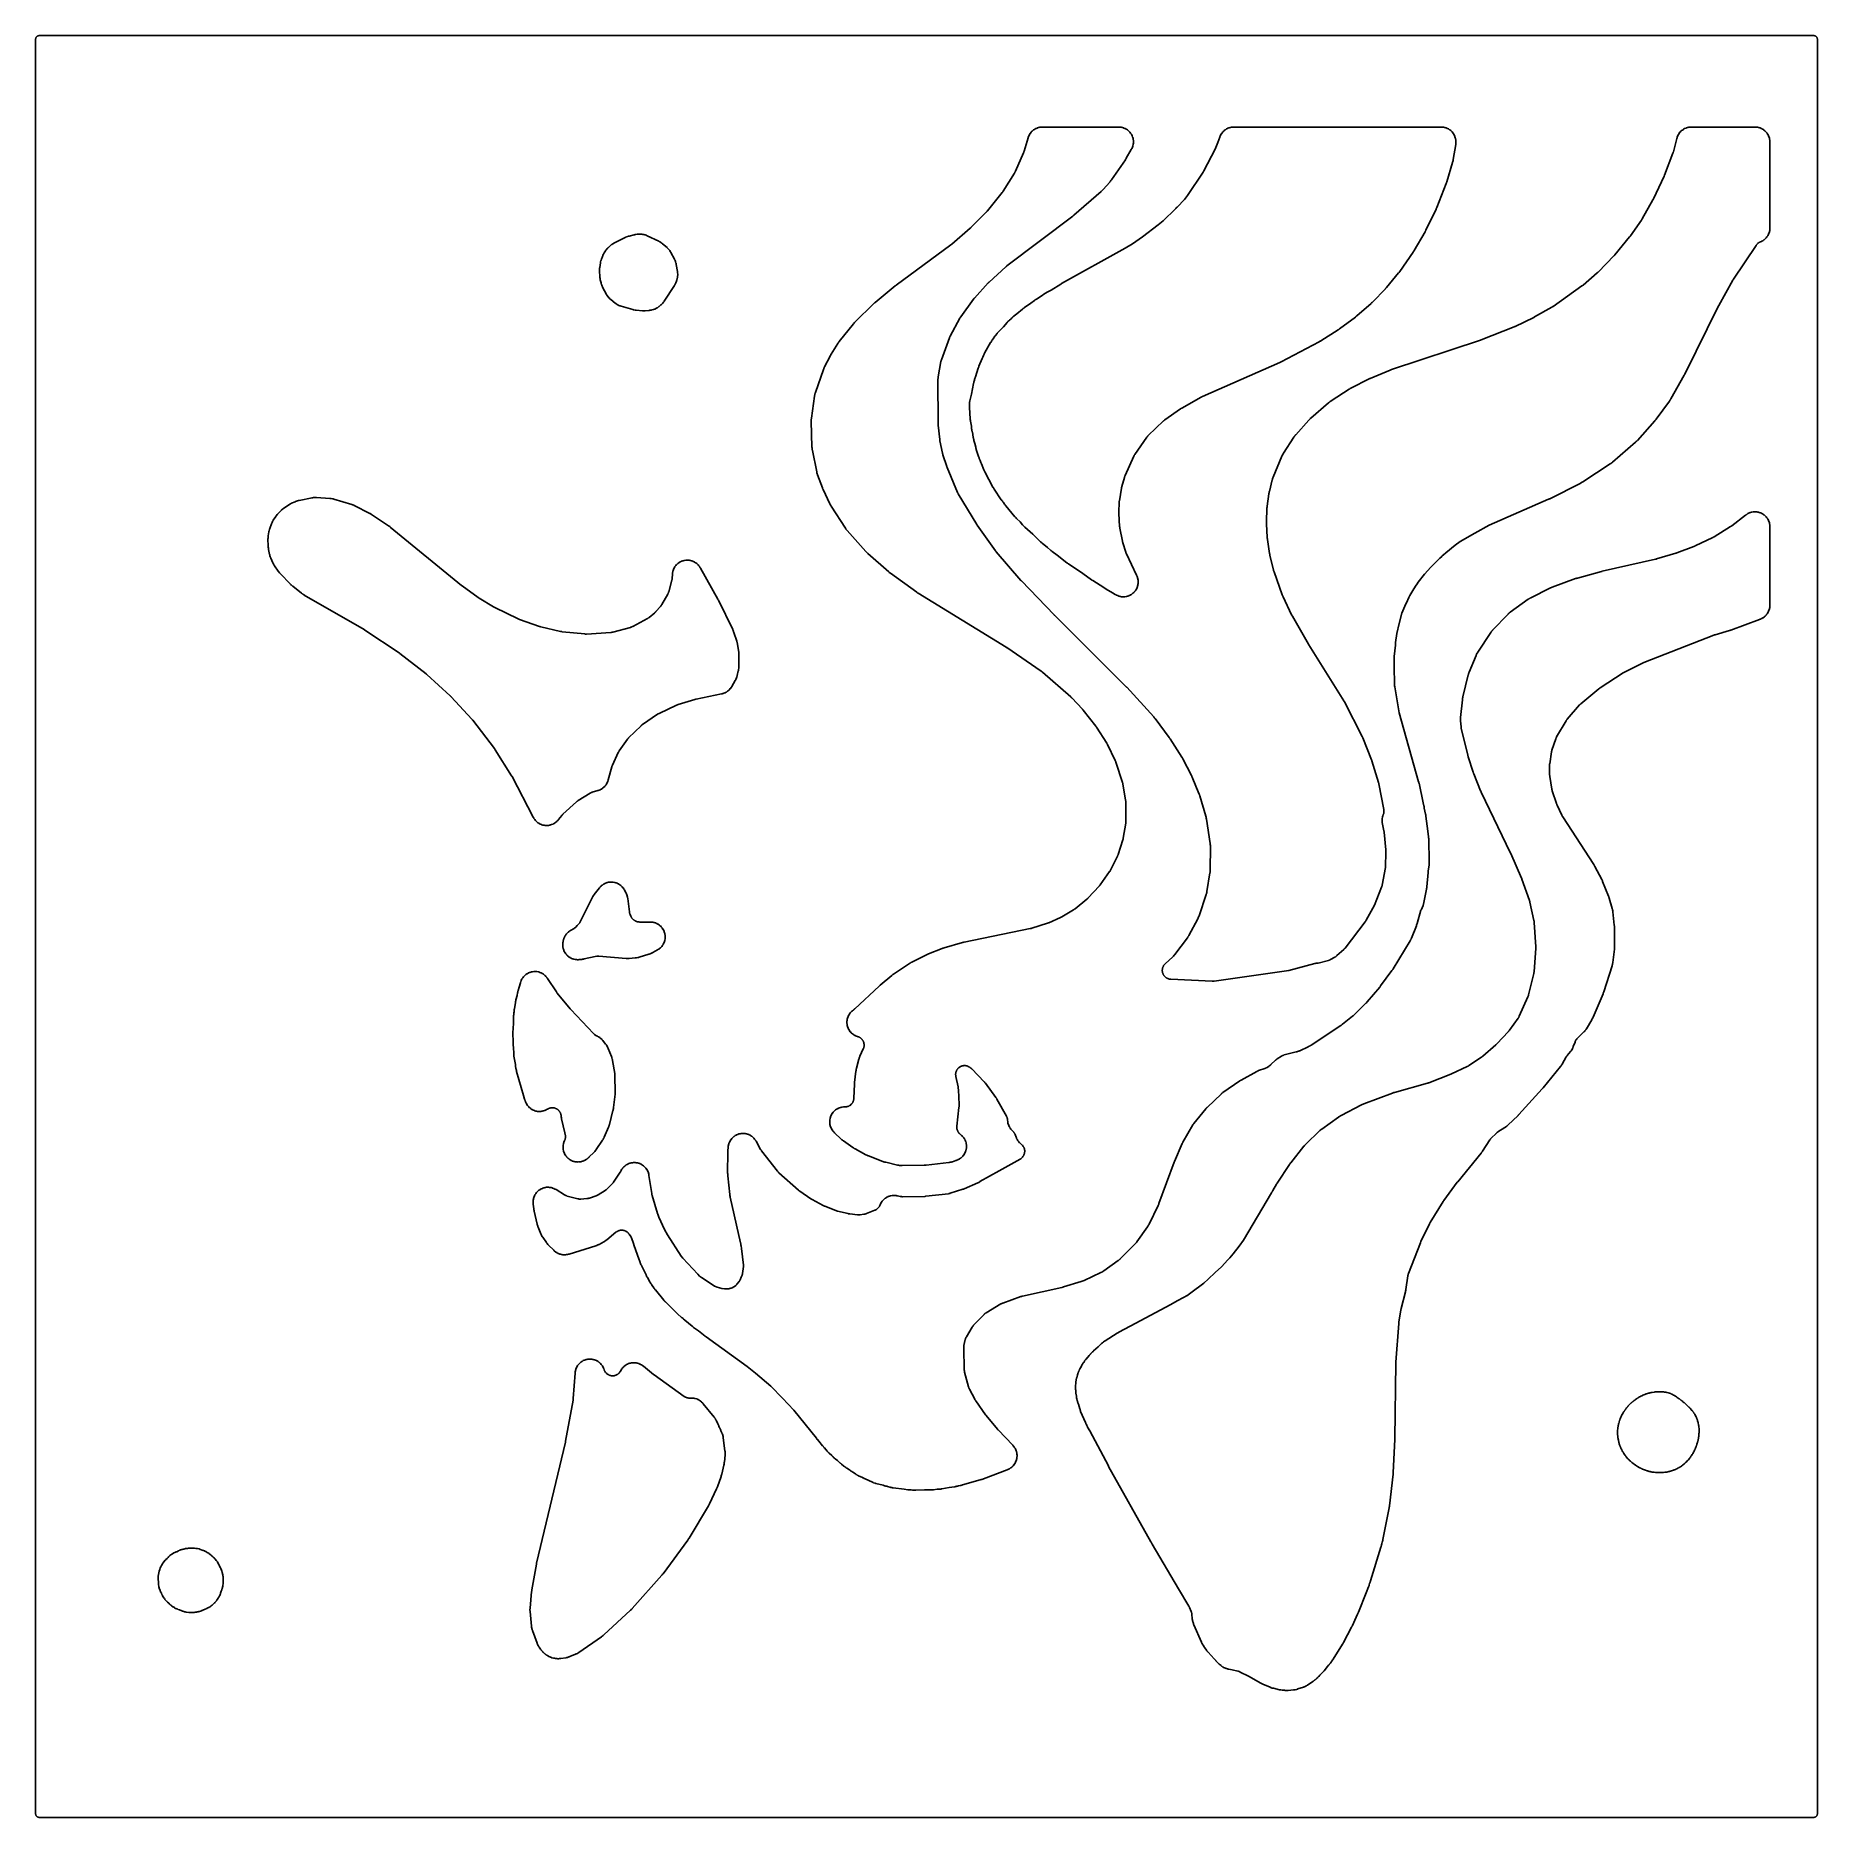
# Model space of a CAD drawing. Header units: millimetres. Extents: x 0 to 300, y 0 to 300.
import ezdxf

# ---------------------------------------------------------------- set-up
doc = ezdxf.new("R2010")
doc.units = ezdxf.units.MM
doc.layers.add('CUT', color=7, linetype='CONTINUOUS')

msp = doc.modelspace()

# ---------------------------------------------------------------- linework, layer by layer
at = {"layer": 'CUT'}
for points in [[(-0.0162, 299.6918), (0.009, 299.745), (0.0392, 299.7954), (0.0743, 299.8427), (0.1137, 299.8863), (0.1573, 299.9257), (0.2046, 299.9608), (0.255, 299.991), (0.3082, 300.0162), (0.3635, 300.036), (0.4206, 300.0503), (0.4788, 300.0589), (0.5522, 300.0625), (1.4375, 300.0625), (2.5578, 300.0625), (188.3057, 300.0625), (231.7327, 300.0625), (298.5245, 300.0625), (298.554, 300.0625), (299.4392, 300.0625), (299.5127, 300.0589), (299.5709, 300.0503), (299.6279, 300.036), (299.6833, 300.0162), (299.7365, 299.991), (299.7869, 299.9608), (299.8341, 299.9257), (299.8777, 299.8863), (299.9172, 299.8427), (299.9522, 299.7954), (299.9825, 299.745), (300.0076, 299.6918), (300.0274, 299.6365), (300.0417, 299.5794), (300.0504, 299.5212), (300.054, 299.4478), (300.054, 298.5625), (300.054, 297.442), (300.054, 1.467), (300.054, 1.4375), (300.054, 0.5522), (300.0504, 0.4788), (300.0417, 0.4206), (300.0274, 0.3635), (300.0076, 0.3082), (299.9825, 0.255), (299.9522, 0.2046), (299.9172, 0.1573), (299.8777, 0.1137), (299.8341, 0.0743), (299.7869, 0.0392), (299.7365, 0.009), (299.6833, -0.0162), (299.6279, -0.036), (299.5709, -0.0503), (299.5127, -0.0589), (299.4392, -0.0625), (298.554, -0.0625), (1.4375, -0.0625), (0.5522, -0.0625), (0.4788, -0.0589), (0.4206, -0.0503), (0.3635, -0.036), (0.3082, -0.0162), (0.255, 0.009), (0.2046, 0.0392), (0.1573, 0.0743), (0.1137, 0.1137), (0.0743, 0.1573), (0.0392, 0.2046), (0.009, 0.255), (-0.0162, 0.3082), (-0.036, 0.3635), (-0.0503, 0.4206), (-0.0589, 0.4788), (-0.0625, 0.5522), (-0.0625, 1.4375), (-0.0625, 298.5625), (-0.0625, 299.4478), (-0.0589, 299.5212), (-0.0503, 299.5794), (-0.036, 299.6365)], [(83.7593, 103.2314), (83.7609, 103.2169), (83.8575, 102.4215), (83.8594, 102.4067), (83.8736, 102.3106), (83.8759, 102.2958), (83.8966, 102.1756), (83.8993, 102.1609), (83.9182, 102.0656), (83.9213, 102.051), (84.4149, 99.8488), (84.4178, 99.8365), (84.4375, 99.7566), (84.4407, 99.7443), (84.4535, 99.6965), (84.4606, 99.6722), (84.5101, 99.5151), (84.5182, 99.4911), (84.535, 99.4446), (84.5395, 99.4327), (84.5691, 99.3559), (84.5738, 99.3441), (85.0246, 98.2455), (85.0311, 98.2305), (85.0742, 98.1331), (85.081, 98.1182), (85.1085, 98.0604), (85.1234, 98.0312), (85.2252, 97.8442), (85.2417, 97.8159), (85.2753, 97.7615), (85.2841, 97.7477), (85.3425, 97.6586), (85.3517, 97.645), (85.9735, 96.7516), (85.9814, 96.7405), (86.0335, 96.669), (86.0417, 96.6581), (86.074, 96.6159), (86.091, 96.5947), (86.2048, 96.4593), (86.2227, 96.4389), (86.2587, 96.3998), (86.2681, 96.3899), (86.3294, 96.3262), (86.339, 96.3165), (87.1963, 95.4661), (87.2069, 95.4558), (87.2766, 95.39), (87.2875, 95.3799), (87.3304, 95.3414), (87.3528, 95.3222), (87.4996, 95.2028), (87.5472, 95.1678), (87.7029, 95.0648), (87.7537, 95.0347), (87.9187, 94.9475), (87.9722, 94.9226), (88.145, 94.852), (88.2007, 94.8324), (88.3797, 94.7792), (88.437, 94.7652), (88.6203, 94.7298), (88.6787, 94.7215), (88.8646, 94.7043), (88.9236, 94.7017), (89.1102, 94.7029), (89.1692, 94.7062), (89.3548, 94.7257), (89.4132, 94.7347), (89.5985, 94.7729), (89.6273, 94.7796), (89.6831, 94.7939), (89.6974, 94.7978), (89.7897, 94.824), (89.8038, 94.8283), (94.2763, 96.2193), (94.2903, 96.2239), (94.3807, 96.2544), (94.3946, 96.2593), (94.4485, 96.279), (94.4758, 96.2898), (94.6517, 96.3641), (94.6785, 96.3762), (94.7302, 96.401), (94.7434, 96.4076), (94.8284, 96.4511), (94.8414, 96.4579), (95.6567, 96.9007), (95.6691, 96.9076), (95.749, 96.9535), (95.7612, 96.9607), (95.8085, 96.9894), (95.8324, 97.0046), (95.9852, 97.1074), (96.0084, 97.1237), (96.0528, 97.1567), (96.0641, 97.1653), (96.1367, 97.222), (96.1477, 97.2309), (97.6894, 98.4941), (97.7238, 98.521), (97.788, 98.5686), (97.8606, 98.6171), (97.9104, 98.647), (97.9873, 98.6883), (98.0398, 98.7132), (98.1203, 98.7469), (98.175, 98.7666), (98.2584, 98.7923), (98.3147, 98.8066), (98.4002, 98.8241), (98.4576, 98.8329), (98.5444, 98.842), (98.6025, 98.8452), (98.6897, 98.8459), (98.7478, 98.8435), (98.8347, 98.8357), (98.8923, 98.8277), (98.978, 98.8114), (99.0345, 98.7979), (99.1183, 98.7735), (99.1733, 98.7545), (99.2543, 98.722), (99.3071, 98.6979), (99.3846, 98.6577), (99.4349, 98.6285), (99.5081, 98.5811), (99.5553, 98.5471), (99.6236, 98.4928), (99.6672, 98.4545), (99.73, 98.3938), (99.7697, 98.3514), (99.8263, 98.2849), (99.875, 98.2215), (99.9008, 98.1863), (100.1975, 97.7598), (100.2034, 97.7512), (100.2125, 97.7378), (100.2272, 97.7154), (100.2465, 97.6852), (100.2538, 97.6731), (100.5205, 96.9163), (100.6249, 96.6201), (100.7686, 96.2123), (101.5481, 94.0004), (101.5977, 93.8555), (101.6027, 93.8414), (101.6337, 93.7575), (101.7649, 93.3852), (101.7722, 93.3658), (101.8213, 93.2404), (101.8292, 93.2212), (101.8962, 93.0661), (101.9048, 93.0472), (101.9625, 92.9255), (101.9717, 92.9069), (102.3237, 92.2258), (102.7486, 91.2985), (102.7573, 91.2804), (102.8158, 91.1633), (102.8251, 91.1454), (102.9034, 91.0011), (102.9133, 90.9836), (102.9795, 90.8707), (102.99, 90.8535), (103.225, 90.4819), (103.3617, 90.2175), (103.3683, 90.2051), (103.4121, 90.1249), (103.419, 90.1127), (103.4465, 90.0651), (103.4611, 90.0411), (103.5598, 89.8874), (103.5756, 89.8641), (103.6074, 89.8193), (103.6157, 89.8079), (103.6703, 89.7347), (103.6789, 89.7235), (103.8133, 89.5519), (104.06, 89.1618), (104.0701, 89.1464), (104.1372, 89.0472), (104.1478, 89.0321), (104.2358, 88.9102), (104.2468, 88.8954), (104.3199, 88.8005), (104.3314, 88.7861), (105.7436, 87.0642), (105.7537, 87.0523), (105.82, 86.9755), (105.8304, 86.9639), (105.9161, 86.8698), (105.9268, 86.8584), (105.997, 86.7852), (106.008, 86.7741), (107.8894, 84.9135), (107.8973, 84.9058), (107.9531, 84.8527), (107.9617, 84.8446), (108.0325, 84.7798), (108.0411, 84.772), (108.098, 84.7219), (108.1074, 84.7137), (108.6944, 84.2178), (108.7555, 84.1595), (108.7654, 84.1502), (108.8306, 84.0907), (108.8407, 84.0817), (108.9243, 84.0088), (108.9346, 84), (109.0024, 83.9435), (109.013, 83.9349), (109.2926, 83.7125), (110.5475, 82.6522), (110.5555, 82.6456), (110.6118, 82.5997), (110.6206, 82.5927), (110.6918, 82.5368), (110.7005, 82.5301), (110.7576, 82.4869), (110.767, 82.4799), (111.616, 81.8642), (112.7333, 80.9754), (112.7389, 80.9709), (112.7786, 80.9401), (112.7848, 80.9354), (112.8348, 80.8976), (112.8409, 80.8931), (112.8808, 80.8637), (112.8873, 80.859), (119.8087, 75.909), (121.1674, 74.7716), (123.768, 72.544), (125.714, 70.5596), (127.6287, 68.5527), (131.4635, 63.7979), (131.519, 63.7223), (131.5305, 63.7072), (131.6066, 63.61), (131.6186, 63.5953), (131.8546, 63.3129), (132.4992, 62.5138), (132.5075, 62.5036), (132.5626, 62.4384), (132.5712, 62.4284), (132.6421, 62.348), (132.6509, 62.3382), (132.7087, 62.2754), (132.7177, 62.2658), (132.8129, 62.1669), (133.2739, 61.6156), (133.281, 61.6073), (133.3311, 61.5496), (133.3387, 61.541), (133.3722, 61.5038), (133.3887, 61.4862), (133.4939, 61.3786), (133.5104, 61.3623), (133.5397, 61.3346), (133.5477, 61.3272), (133.6035, 61.2762), (133.6126, 61.2681), (134.0306, 60.9018), (134.2259, 60.6989), (134.2411, 60.6837), (134.3416, 60.5865), (134.3574, 60.5718), (134.4878, 60.4544), (134.5041, 60.4403), (134.6114, 60.3505), (134.6281, 60.337), (134.9777, 60.0651), (135.2214, 59.8283), (135.2291, 59.8209), (135.2834, 59.7699), (135.2916, 59.7624), (135.3278, 59.7296), (135.3456, 59.7142), (135.4582, 59.6202), (135.4759, 59.606), (135.507, 59.5819), (135.5155, 59.5755), (135.5746, 59.5315), (135.5842, 59.5244), (135.6834, 59.4536), (136.0993, 59.0892), (136.1096, 59.0804), (136.177, 59.024), (136.1875, 59.0154), (136.2287, 58.9824), (136.2502, 58.966), (136.3923, 58.8626), (136.4145, 58.8471), (136.4586, 58.818), (136.47, 58.8107), (136.5444, 58.7638), (136.5559, 58.7568), (137.0077, 58.4865), (137.1256, 58.3948), (137.1366, 58.3865), (137.2081, 58.3334), (137.2192, 58.3254), (137.2629, 58.2945), (137.2856, 58.2792), (137.4356, 58.1832), (137.459, 58.1689), (137.5053, 58.1421), (137.5173, 58.1354), (137.5677, 58.1078), (138.0185, 57.7858), (138.0299, 57.7779), (138.1042, 57.7274), (138.1157, 57.7197), (138.1611, 57.6904), (138.1846, 57.6759), (138.3399, 57.5854), (138.3641, 57.572), (138.412, 57.5469), (138.4243, 57.5407), (138.5049, 57.5009), (138.5174, 57.4949), (139.1995, 57.1773), (139.2264, 57.1621), (139.2393, 57.155), (139.2901, 57.1279), (139.3164, 57.1147), (139.4893, 57.0331), (139.5163, 57.0212), (139.5694, 56.9992), (139.5831, 56.9937), (139.6446, 56.97), (140.8992, 56.3859), (140.9125, 56.3799), (140.9994, 56.342), (141.0128, 56.3364), (141.0655, 56.3149), (141.0928, 56.3045), (141.2715, 56.2416), (141.2992, 56.2326), (141.3538, 56.2163), (141.3678, 56.2123), (141.4593, 56.1874), (141.4734, 56.1838), (142.6693, 55.8895), (142.8026, 55.8419), (142.8154, 55.8375), (142.8991, 55.8097), (142.912, 55.8056), (142.9627, 55.7901), (142.9888, 55.7827), (143.1596, 55.7387), (143.186, 55.7325), (143.2379, 55.7216), (143.2512, 55.719), (143.3379, 55.7028), (143.3513, 55.7004), (143.3987, 55.6927), (143.8415, 55.559), (143.8542, 55.5554), (143.9369, 55.5324), (143.9496, 55.529), (143.9997, 55.5162), (144.0254, 55.5103), (144.1934, 55.4753), (144.2194, 55.4705), (144.2704, 55.4623), (144.2834, 55.4603), (144.3684, 55.4484), (144.3815, 55.4467), (146.2501, 55.227), (146.8446, 55.13), (146.8557, 55.1282), (146.9338, 55.117), (146.9454, 55.1154), (146.9967, 55.1091), (147.0215, 55.1065), (147.1762, 55.0938), (147.2001, 55.0923), (147.2416, 55.0906), (147.2529, 55.0902), (147.3308, 55.0884), (147.3434, 55.0882), (147.4324, 55.0881), (147.6378, 55.0639), (147.6598, 55.0617), (147.8027, 55.0502), (147.8248, 55.0489), (148.0045, 55.0411), (148.0265, 55.0405), (148.1699, 55.0396), (148.192, 55.0398), (149.6374, 55.0834), (150.7232, 55.0811), (150.7336, 55.0811), (150.8063, 55.0822), (150.8172, 55.0825), (150.8648, 55.0841), (150.8878, 55.0853), (151.0307, 55.0956), (151.0527, 55.0975), (151.0908, 55.1017), (151.1012, 55.1029), (151.1725, 55.1119), (151.1841, 55.1135), (151.773, 55.1997), (152.0399, 55.211), (152.0607, 55.2122), (152.1956, 55.2226), (152.2164, 55.2245), (152.3851, 55.2434), (152.4057, 55.2461), (152.5396, 55.2658), (152.5602, 55.2692), (153.8084, 55.4976), (154.7323, 55.6328), (154.7517, 55.636), (154.8771, 55.6586), (154.8963, 55.6624), (155.0527, 55.6958), (155.0718, 55.7002), (155.1955, 55.7309), (155.2144, 55.736), (155.4028, 55.7893), (155.6667, 55.8376), (155.683, 55.8408), (155.7884, 55.8632), (155.8046, 55.8668), (155.9361, 55.8985), (155.9522, 55.9026), (156.0563, 55.9307), (156.0722, 55.9353), (157.8544, 56.4701), (159.2101, 56.8346), (159.2252, 56.8388), (159.3232, 56.868), (159.3383, 56.8727), (159.4603, 56.9124), (159.4752, 56.9175), (159.5716, 56.9518), (159.5863, 56.9572), (163.5899, 58.4988), (163.6036, 58.5043), (163.692, 58.5408), (163.7056, 58.5466), (163.7582, 58.5699), (163.7848, 58.5825), (163.9534, 58.6672), (164.0047, 58.6962), (164.162, 58.7957), (164.2102, 58.8296), (164.357, 58.9441), (164.4016, 58.9825), (164.5365, 59.1108), (164.5772, 59.1534), (164.6989, 59.2943), (164.7351, 59.3408), (164.8424, 59.4929), (164.8739, 59.5426), (164.9658, 59.7046), (164.9923, 59.7572), (165.0678, 59.9273), (165.089, 59.9823), (165.1475, 60.159), (165.1632, 60.2157), (165.2041, 60.3974), (165.2142, 60.4554), (165.2371, 60.6402), (165.2415, 60.6989), (165.2461, 60.885), (165.2447, 60.9439), (165.2311, 61.1295), (165.2239, 61.188), (165.1922, 61.3714), (165.1793, 61.4289), (165.1297, 61.6083), (165.1112, 61.6643), (165.0443, 61.838), (165.0205, 61.8918), (164.9368, 62.0582), (164.9078, 62.1094), (164.8083, 62.2667), (164.7744, 62.3149), (164.6583, 62.4637), (164.6397, 62.4865), (164.6021, 62.5301), (164.5924, 62.5411), (164.5281, 62.612), (164.5181, 62.6228), (162.0612, 65.2053), (162.0569, 65.2099), (162.0469, 65.2206), (162.0426, 65.2252), (162.0324, 65.2362), (162.0272, 65.2419), (162.0151, 65.2552), (162.0099, 65.261), (162.0039, 65.2676), (161.9988, 65.2734), (161.9869, 65.287), (161.9818, 65.2928), (161.9792, 65.2958), (161.9732, 65.3028), (161.9595, 65.3191), (161.9536, 65.3261), (160.0574, 67.6152), (160.0531, 67.6204), (160.043, 67.6327), (160.0388, 67.638), (160.0287, 67.6505), (160.0235, 67.657), (160.0115, 67.6722), (160.0064, 67.6788), (160.0005, 67.6864), (159.9955, 67.693), (159.9837, 67.7085), (159.9787, 67.7151), (159.9762, 67.7186), (159.9703, 67.7265), (159.9568, 67.7451), (159.9511, 67.7531), (158.2897, 70.0908), (158.281, 70.1033), (158.2609, 70.1326), (158.2524, 70.1453), (158.2423, 70.1606), (158.234, 70.1733), (158.215, 70.203), (158.207, 70.2159), (158.1979, 70.2307), (158.1901, 70.2437), (158.1721, 70.2742), (158.1645, 70.2873), (158.1554, 70.3034), (158.148, 70.3166), (158.131, 70.3477), (158.1239, 70.3611), (157.2252, 72.075), (157.2194, 72.0861), (157.2118, 72.1012), (157.1905, 72.1464), (157.157, 72.2227), (157.1429, 72.2567), (157.1302, 72.2913), (157.1032, 72.3702), (157.0883, 72.4179), (157.0837, 72.4341), (157.0804, 72.4462), (156.4173, 74.9316), (156.414, 74.9445), (156.4096, 74.9619), (156.3982, 75.0139), (156.3817, 75.1011), (156.3753, 75.1398), (156.3706, 75.1787), (156.3619, 75.267), (156.3583, 75.3202), (156.3576, 75.3381), (156.3571, 75.3514), (156.2693, 78.9967), (156.2691, 79.0103), (156.2689, 79.0285), (156.2701, 79.0827), (156.2747, 79.1729), (156.2777, 79.2127), (156.2824, 79.2523), (156.2951, 79.3418), (156.3044, 79.3952), (156.308, 79.413), (156.3109, 79.4263), (156.5282, 80.4131), (156.5309, 80.4251), (156.5347, 80.4411), (156.5471, 80.4883), (156.5632, 80.5435), (156.5908, 80.6235), (156.6211, 80.6996), (156.6565, 80.7775), (156.6835, 80.8302), (156.7073, 80.8737), (156.7155, 80.8876), (156.7217, 80.8981), (157.6935, 82.5099), (157.7, 82.5207), (157.709, 82.5351), (157.7368, 82.5771), (157.785, 82.6457), (157.8069, 82.6756), (157.8301, 82.7045), (157.8839, 82.7689), (157.9173, 82.8066), (157.9289, 82.819), (157.9375, 82.8281), (159.7086, 84.6684), (159.7155, 84.6756), (159.7264, 84.6866), (159.7447, 84.7047), (159.7695, 84.7285), (159.792, 84.7493), (159.7952, 84.7522), (159.8362, 84.7869), (159.8936, 84.8324), (159.9497, 84.8736), (159.9904, 84.9011), (160.0247, 84.9231), (160.036, 84.93), (160.0446, 84.9352), (162.5245, 86.4132), (162.5339, 86.4187), (162.5486, 86.4272), (162.573, 86.4409), (162.6061, 86.4587), (162.6358, 86.474), (162.6595, 86.4857), (162.6731, 86.4922), (162.6782, 86.4946), (162.7081, 86.508), (162.7751, 86.5367), (162.8157, 86.5529), (162.8296, 86.558), (162.8398, 86.5618), (165.8947, 87.6533), (165.9079, 87.6579), (165.9387, 87.6684), (165.952, 87.6728), (165.9682, 87.6781), (165.9815, 87.6822), (166.0127, 87.6918), (166.0261, 87.6958), (166.0415, 87.7002), (166.055, 87.704), (166.0864, 87.7125), (166.0999, 87.7161), (166.1165, 87.7203), (166.13, 87.7237), (166.1617, 87.7312), (166.1753, 87.7344), (172.8182, 89.2128), (172.8288, 89.2153), (172.9022, 89.233), (172.9135, 89.2359), (173.0047, 89.2598), (173.0157, 89.2628), (173.0874, 89.283), (173.0991, 89.2865), (176.0505, 90.1862), (176.0709, 90.1929), (176.2025, 90.2382), (176.2226, 90.2455), (176.3856, 90.3082), (176.4054, 90.3163), (176.5335, 90.3709), (176.553, 90.3796), (179.3786, 91.7056), (179.3909, 91.7116), (179.4709, 91.7514), (179.4832, 91.7577), (179.5307, 91.7827), (179.5547, 91.796), (179.7087, 91.8864), (179.7321, 91.9008), (179.7771, 91.9301), (179.7886, 91.9377), (179.8623, 91.9881), (179.8736, 91.996), (182.3078, 93.7413), (182.3178, 93.7486), (182.382, 93.7967), (182.3918, 93.8042), (182.4298, 93.8339), (182.449, 93.8495), (182.5713, 93.9534), (182.5897, 93.9698), (182.6252, 94.0025), (182.6342, 94.011), (182.692, 94.0666), (182.7008, 94.0753), (185.0856, 96.4663), (185.0944, 96.4752), (185.1507, 96.534), (185.1592, 96.5432), (185.1923, 96.5793), (185.2089, 96.5981), (185.3138, 96.7225), (185.3295, 96.742), (185.3595, 96.7807), (185.3671, 96.7907), (185.4156, 96.8561), (185.4229, 96.8662), (187.2335, 99.4181), (187.2407, 99.4284), (187.2868, 99.4964), (187.2938, 99.5069), (187.3206, 99.5483), (187.3339, 99.5698), (187.4173, 99.7112), (187.4297, 99.7332), (187.453, 99.7768), (187.4588, 99.788), (187.496, 99.8612), (187.5016, 99.8725), (189.0084, 103.0027), (189.0145, 103.0157), (189.053, 103.101), (189.0588, 103.1142), (189.1046, 103.2224), (189.1101, 103.2357), (189.1445, 103.3227), (189.1496, 103.3362), (191.7055, 110.2808), (191.7073, 110.2856), (191.7115, 110.2969), (191.7133, 110.3017), (191.7177, 110.3133), (191.72, 110.3192), (191.7253, 110.333), (191.7277, 110.3389), (191.7304, 110.3457), (191.7327, 110.3516), (191.7383, 110.3653), (191.7404, 110.3705), (191.745, 110.3815), (191.7517, 110.3973), (191.7547, 110.4042), (193.0683, 113.4345), (193.0735, 113.4462), (193.0857, 113.4735), (193.0911, 113.4851), (193.0977, 113.4992), (193.1031, 113.5107), (193.1161, 113.5375), (193.1218, 113.5489), (193.1284, 113.562), (193.1342, 113.5734), (193.148, 113.5999), (193.154, 113.6112), (193.1614, 113.6249), (193.1675, 113.6361), (193.182, 113.6621), (193.1883, 113.6732), (194.8662, 116.5857), (194.8699, 116.5919), (194.8783, 116.6064), (194.8799, 116.609), (194.8969, 116.6367), (194.9321, 116.6915), (194.9444, 116.7101), (194.9624, 116.7353), (195.0116, 116.8013), (195.0333, 116.8292), (197.0367, 119.3084), (197.0461, 119.3199), (197.0683, 119.3464), (197.0779, 119.3578), (197.0896, 119.3713), (197.0993, 119.3823), (197.1222, 119.408), (197.1321, 119.4189), (197.1436, 119.4314), (197.1538, 119.4422), (197.1775, 119.4671), (197.1878, 119.4777), (197.2005, 119.4905), (197.2109, 119.501), (197.2355, 119.5251), (197.2462, 119.5354), (199.6588, 121.8272), (199.664, 121.8322), (199.6763, 121.8436), (199.6785, 121.8457), (199.7028, 121.8674), (199.7521, 121.9101), (199.7693, 121.9244), (199.7938, 121.9435), (199.8599, 121.9929), (199.8887, 122.0135), (202.7806, 124.0023), (202.7899, 124.0086), (202.8116, 124.0231), (202.821, 124.0293), (202.8322, 124.0366), (202.8416, 124.0426), (202.8635, 124.0565), (202.8729, 124.0624), (202.8838, 124.0691), (202.8933, 124.0749), (202.9156, 124.0883), (202.9252, 124.094), (202.9369, 124.1008), (202.9466, 124.1064), (202.9692, 124.1192), (202.9789, 124.1246), (205.654, 125.5977), (205.6621, 125.6021), (205.6746, 125.6088), (205.6954, 125.6197), (205.7236, 125.6339), (205.7487, 125.6461), (205.7689, 125.6554), (205.7804, 125.6607), (205.7847, 125.6627), (205.81, 125.6735), (205.8665, 125.6968), (205.9006, 125.7101), (205.9123, 125.7144), (205.9209, 125.7175), (207.0052, 126.1016), (207.0202, 126.1071), (207.1173, 126.1444), (207.1321, 126.1504), (207.1898, 126.1744), (207.219, 126.1874), (207.4039, 126.2761), (207.46, 126.3068), (207.632, 126.4131), (207.6846, 126.4496), (207.8465, 126.5754), (207.8712, 126.5957), (207.9185, 126.6366), (207.9304, 126.6473), (208.0072, 126.7174), (208.0188, 126.7284), (208.8093, 127.4906), (208.8172, 127.4981), (208.8294, 127.5096), (208.8498, 127.5282), (208.8776, 127.5528), (208.9027, 127.5742), (208.9229, 127.5908), (208.9346, 127.6002), (208.9389, 127.6037), (208.9646, 127.6234), (209.0226, 127.6661), (209.058, 127.6909), (209.0702, 127.699), (209.0792, 127.7049), (209.7754, 128.1563), (209.786, 128.163), (209.8002, 128.1719), (209.8432, 128.1973), (209.8945, 128.2257), (209.972, 128.2639), (210.0488, 128.2973), (210.1305, 128.3281), (210.188, 128.3467), (210.2366, 128.3609), (210.2526, 128.3651), (210.2646, 128.3682), (212.2862, 128.8682), (212.3006, 128.8719), (212.3934, 128.8973), (212.4076, 128.9014), (212.463, 128.9181), (212.4911, 128.9273), (212.6724, 128.9916), (212.7, 129.0022), (212.7535, 129.0242), (212.7671, 129.03), (212.8551, 129.0688), (212.8686, 129.075), (214.2856, 129.7419), (214.3051, 129.7515), (214.4307, 129.8162), (214.4498, 129.8266), (214.6043, 129.9134), (214.623, 129.9244), (214.7436, 129.9981), (214.7619, 130.0098), (219.7913, 133.3397), (219.8016, 133.3467), (219.8679, 133.3926), (219.878, 133.3997), (219.9601, 133.4591), (219.9701, 133.4665), (220.0345, 133.5151), (220.0443, 133.5227), (221.7549, 134.8713), (221.7685, 134.8823), (221.8557, 134.9552), (221.8689, 134.9667), (221.9756, 135.0613), (221.9885, 135.0731), (222.0713, 135.151), (222.0838, 135.1632), (224.0197, 137.0944), (224.0282, 137.103), (224.0828, 137.1597), (224.0911, 137.1686), (224.1582, 137.2411), (224.1664, 137.2501), (224.2186, 137.309), (224.2266, 137.3181), (226.3282, 139.7838), (226.3346, 139.7914), (226.3785, 139.8447), (226.3852, 139.853), (226.4388, 139.9204), (226.4452, 139.9286), (226.4867, 139.9827), (226.4934, 139.9916), (228.3939, 142.5679), (228.4019, 142.579), (228.4528, 142.6515), (228.4605, 142.6628), (228.5225, 142.7552), (228.5299, 142.7666), (228.5775, 142.8414), (228.5847, 142.853), (231.4554, 147.5922), (231.4617, 147.6028), (231.5017, 147.672), (231.5077, 147.6827), (231.5309, 147.7248), (231.5423, 147.7466), (231.6136, 147.8895), (231.6242, 147.9117), (231.6438, 147.9556), (231.6487, 147.9668), (231.6799, 148.0404), (231.6846, 148.0518), (232.5098, 150.1135), (232.5156, 150.1287), (232.5521, 150.2274), (232.5575, 150.2427), (232.5999, 150.3679), (232.6049, 150.3833), (232.636, 150.4839), (232.6405, 150.4994), (233.2699, 152.7499), (233.357, 152.8814), (233.3862, 152.9306), (233.4712, 153.0901), (233.4956, 153.1418), (233.5651, 153.3087), (233.5845, 153.3625), (233.6384, 153.5377), (233.6462, 153.5652), (233.6601, 153.6193), (233.6634, 153.6332), (233.6844, 153.7237), (233.6874, 153.7377), (234.2091, 156.2664), (234.2122, 156.2822), (234.2305, 156.3851), (234.2331, 156.4009), (234.2527, 156.5306), (234.2549, 156.5465), (234.2677, 156.6502), (234.2695, 156.6662), (234.5025, 159.0787), (234.5034, 159.0895), (234.5093, 159.1648), (234.5101, 159.1765), (234.5156, 159.2705), (234.5162, 159.2819), (234.5168, 159.2975), (234.6536, 160.4112), (234.6559, 160.4331), (234.6681, 160.5758), (234.6696, 160.5978), (234.6784, 160.7772), (234.679, 160.7992), (234.6808, 160.9425), (234.6806, 160.9645), (234.5895, 164.6463), (234.5888, 164.6641), (234.5825, 164.7795), (234.5813, 164.7973), (234.5691, 164.9418), (234.5673, 164.9595), (234.5542, 165.0744), (234.5519, 165.092), (234.4139, 166.0485), (234.1282, 168.5665), (234.1264, 168.581), (234.1134, 168.6749), (234.1112, 168.6894), (234.0921, 168.8069), (234.0896, 168.8212), (234.072, 168.9144), (234.0692, 168.9287), (233.85, 169.9557), (233.8442, 169.9956), (233.8422, 170.0084), (233.8285, 170.0908), (233.8263, 170.1035), (233.8068, 170.2067), (233.8043, 170.2193), (233.7871, 170.3011), (233.7843, 170.3137), (233.6579, 170.8557), (232.9534, 174.1566), (232.9514, 174.1656), (232.9371, 174.2279), (232.9348, 174.2374), (232.9157, 174.3148), (232.9133, 174.3241), (232.8973, 174.385), (232.8945, 174.3949), (229.6209, 185.9838), (229.6191, 185.9939), (228.8694, 190.366), (228.8516, 190.5399), (228.829, 190.7618), (228.8258, 190.7924), (228.7992, 191.0529), (228.7692, 193.5328), (228.7863, 195.4893), (228.9671, 197.416), (229.0119, 197.7918), (229.0203, 197.8621), (229.0207, 197.8653), (229.1963, 199.3394), (229.6041, 201.0575), (230.0713, 202.7761), (230.5582, 203.9502), (231.0105, 204.9172), (231.0602, 205.0236), (231.2541, 205.438), (231.4082, 205.7675), (232.0751, 206.8766), (232.5021, 207.5126), (232.681, 207.7791), (232.7129, 207.8266), (232.8236, 207.9916), (233.8943, 209.3284), (234.94, 210.5312), (236.4482, 212.0231), (236.785, 212.3392), (236.8725, 212.4213), (237.0802, 212.6164), (237.4494, 212.963), (239.069, 214.2262), (239.8752, 214.8318), (239.9, 214.8466), (239.9138, 214.8547), (242.3525, 216.2492), (244.785, 217.609), (254.7733, 221.958), (254.781, 221.9614), (254.8342, 221.9855), (254.8424, 221.9893), (254.9083, 222.0203), (254.9163, 222.0241), (254.968, 222.0493), (254.9764, 222.0535), (260.195, 224.7051), (260.2094, 224.7127), (260.3026, 224.7633), (260.3168, 224.7713), (260.432, 224.8379), (260.446, 224.8463), (260.5363, 224.9018), (260.5501, 224.9106), (265.147, 227.915), (265.1471, 227.915), (265.1641, 227.9266), (265.273, 228.0032), (265.2896, 228.0153), (265.4229, 228.116), (265.4391, 228.1287), (265.5425, 228.2126), (265.5582, 228.2258), (269.3955, 231.5613), (269.4094, 231.5737), (269.4978, 231.6555), (269.5112, 231.6683), (269.619, 231.7744), (269.6208, 231.7762), (269.622, 231.7774), (269.635, 231.7906), (269.7183, 231.8778), (269.7309, 231.8914), (272.6716, 235.1672), (272.6817, 235.1787), (272.7464, 235.2547), (272.7562, 235.2665), (272.835, 235.3638), (272.8445, 235.3759), (272.9053, 235.455), (272.9144, 235.4673), (272.9145, 235.4674), (275.1265, 238.5063), (275.1362, 238.52), (275.1975, 238.6094), (275.2068, 238.6232), (275.2806, 238.7375), (275.2895, 238.7517), (275.3457, 238.8443), (275.3542, 238.8587), (277.6298, 242.8517), (277.6338, 242.8588), (277.6613, 242.9088), (277.6655, 242.9165), (277.6989, 242.9792), (277.7029, 242.9868), (277.7286, 243.0368), (277.7328, 243.045), (283.4254, 254.5363), (283.4316, 254.5487), (283.4381, 254.5616), (283.4403, 254.5659), (283.4457, 254.5764), (283.448, 254.5809), (283.4508, 254.5861), (283.4531, 254.5906), (283.4586, 254.601), (283.4607, 254.6049), (283.4652, 254.6134), (283.4718, 254.6254), (283.4747, 254.6306), (285.8321, 258.8958), (285.8367, 258.904), (285.8475, 258.9232), (285.8522, 258.9314), (285.858, 258.9413), (285.8628, 258.9494), (285.874, 258.9683), (285.8788, 258.9764), (285.8845, 258.9857), (285.8894, 258.9937), (285.9011, 259.0123), (285.9061, 259.0203), (285.9123, 259.03), (285.9174, 259.0379), (285.9294, 259.0563), (285.9346, 259.0642), (289.7199, 264.7334), (289.7455, 264.7698), (289.794, 264.8352), (289.8504, 264.9038), (289.8901, 264.9476), (289.953, 265.0104), (289.9968, 265.0501), (290.0656, 265.1063), (290.1132, 265.1415), (290.1871, 265.1907), (290.2379, 265.221), (290.3164, 265.2626), (290.3881, 265.2963), (290.4393, 265.3184), (290.4436, 265.3201), (290.4611, 265.3273), (290.4881, 265.339), (290.4909, 265.3402), (290.6383, 265.4049), (290.6896, 265.4304), (290.8496, 265.5197), (290.8987, 265.5503), (291.0492, 265.6545), (291.0952, 265.6897), (291.2349, 265.8079), (291.2773, 265.8474), (291.405, 265.9785), (291.4433, 266.0219), (291.5578, 266.1647), (291.5918, 266.2116), (291.692, 266.3648), (291.7213, 266.4147), (291.8062, 266.5768), (291.8306, 266.6293), (291.8995, 266.7989), (291.9187, 266.8535), (291.971, 267.0289), (291.9848, 267.0852), (292.0199, 267.2648), (292.0283, 267.3221), (292.0462, 267.5068), (292.0483, 267.5357), (292.051, 267.5921), (292.0515, 267.6066), (292.0538, 267.7007), (292.054, 267.7152), (292.054, 282.1054), (292.0538, 282.1201), (292.0514, 282.2158), (292.0509, 282.2305), (292.0481, 282.2879), (292.0459, 282.3173), (292.0274, 282.5051), (292.0188, 282.5634), (291.9825, 282.7459), (291.9681, 282.8031), (291.9141, 282.9812), (291.8943, 283.0366), (291.823, 283.2086), (291.7979, 283.2618), (291.7101, 283.426), (291.6798, 283.4765), (291.5764, 283.6313), (291.5413, 283.6786), (291.4233, 283.8225), (291.3837, 283.8661), (291.2521, 283.9977), (291.2085, 284.0373), (291.0646, 284.1554), (291.0173, 284.1904), (290.8625, 284.2939), (290.812, 284.3241), (290.6478, 284.4119), (290.5946, 284.4371), (290.4226, 284.5083), (290.3672, 284.5281), (290.189, 284.5822), (290.1319, 284.5965), (289.9493, 284.6328), (289.8911, 284.6414), (289.7033, 284.6599), (289.6739, 284.6621), (289.6165, 284.6649), (289.6018, 284.6654), (289.5061, 284.6678), (289.4914, 284.668), (278.8856, 284.668), (278.8704, 284.6678), (278.7719, 284.6653), (278.7568, 284.6647), (278.6977, 284.6617), (278.6674, 284.6594), (278.4741, 284.6398), (278.4142, 284.6307), (278.2264, 284.5922), (278.1677, 284.577), (277.9849, 284.5198), (277.928, 284.4988), (277.7518, 284.4234), (277.6973, 284.3968), (277.5297, 284.304), (277.4782, 284.272), (277.3207, 284.1628), (277.2727, 284.1257), (277.1271, 284.0012), (277.083, 283.9595), (276.9507, 283.8209), (276.9111, 283.7749), (276.7935, 283.6237), (276.7587, 283.574), (276.6569, 283.4116), (276.6274, 283.3587), (276.5425, 283.1869), (276.5184, 283.1313), (276.4504, 282.9493), (276.4405, 282.9206), (276.4226, 282.8642), (276.4182, 282.8497), (276.3907, 282.755), (276.3867, 282.7404), (275.7978, 280.497), (275.7947, 280.4854), (275.7872, 280.4586), (275.784, 280.447), (275.7799, 280.433), (275.7765, 280.4216), (275.7683, 280.3949), (275.7647, 280.3835), (275.7605, 280.3704), (275.7568, 280.359), (275.748, 280.3325), (275.7441, 280.3212), (275.7393, 280.3075), (275.7352, 280.2962), (275.7257, 280.27), (275.7215, 280.2588), (274.3224, 276.5757), (274.3199, 276.5691), (274.3139, 276.5536), (274.3113, 276.547), (274.305, 276.5312), (274.3017, 276.5231), (274.294, 276.5043), (274.2907, 276.4962), (274.2868, 276.4869), (274.2833, 276.4789), (274.2752, 276.4601), (274.2717, 276.4521), (274.2699, 276.4481), (274.2657, 276.4386), (274.2556, 276.4167), (274.2512, 276.4073), (272.4348, 272.5556), (272.4319, 272.5494), (272.425, 272.5351), (272.422, 272.5289), (272.4149, 272.5144), (272.4112, 272.5069), (272.4024, 272.4895), (272.3987, 272.4821), (272.3943, 272.4735), (272.3904, 272.4661), (272.3813, 272.4488), (272.3774, 272.4414), (272.3754, 272.4376), (272.3706, 272.4289), (272.3595, 272.4087), (272.3547, 272.4001), (270.5375, 269.1891), (270.5324, 269.1802), (270.5202, 269.1593), (270.515, 269.1504), (270.5086, 269.1397), (270.5033, 269.1309), (270.4908, 269.1105), (270.4854, 269.1018), (270.4791, 269.0917), (270.4736, 269.0831), (270.4606, 269.0629), (270.4549, 269.0543), (270.448, 269.0438), (270.4423, 269.0352), (270.4289, 269.0154), (270.423, 269.0069), (268.5554, 266.3146), (268.55, 266.3069), (268.5373, 266.289), (268.5318, 266.2813), (268.525, 266.272), (268.5195, 266.2644), (268.5064, 266.2468), (268.5007, 266.2393), (268.4942, 266.2306), (268.4885, 266.2231), (268.475, 266.2058), (268.4692, 266.1984), (268.4621, 266.1893), (268.4562, 266.182), (268.4424, 266.1649), (268.4364, 266.1576), (265.9542, 263.1512), (265.948, 263.1438), (265.9335, 263.1266), (265.9273, 263.1193), (265.9196, 263.1104), (265.9132, 263.1031), (265.8984, 263.0863), (265.892, 263.0791), (265.8845, 263.0708), (265.8781, 263.0637), (265.8628, 263.0472), (265.8563, 263.0401), (265.8482, 263.0316), (265.8416, 263.0246), (265.826, 263.0084), (265.8193, 263.0014), (263.115, 260.2448), (263.1086, 260.2384), (263.0937, 260.2235), (263.0873, 260.2172), (263.0794, 260.2095), (263.073, 260.2032), (263.0578, 260.1886), (263.0513, 260.1824), (263.0437, 260.1753), (263.0371, 260.1691), (263.0216, 260.1549), (263.015, 260.1488), (263.0068, 260.1414), (263.0001, 260.1354), (262.9843, 260.1214), (262.9775, 260.1155), (260.5835, 258.0376), (260.5749, 258.0302), (260.5546, 258.0131), (260.5458, 258.0058), (260.5351, 257.9969), (260.5263, 257.9897), (260.5056, 257.9731), (260.4967, 257.966), (260.4864, 257.958), (260.4774, 257.951), (260.4563, 257.9349), (260.4472, 257.9281), (260.436, 257.9198), (260.4269, 257.9131), (260.4054, 257.8975), (260.3961, 257.8909), (255.5253, 254.4599), (255.5164, 254.4537), (255.4955, 254.4394), (255.4865, 254.4333), (255.4755, 254.4259), (255.4665, 254.4199), (255.4452, 254.4061), (255.4361, 254.4002), (255.4256, 254.3935), (255.4164, 254.3878), (255.3948, 254.3745), (255.3855, 254.3688), (255.3742, 254.362), (255.3648, 254.3564), (255.343, 254.3437), (255.3335, 254.3382), (252.421, 252.6816), (252.4159, 252.6787), (252.4039, 252.672), (252.3987, 252.6691), (252.3864, 252.6623), (252.3801, 252.6589), (252.3652, 252.6508), (252.3588, 252.6474), (252.3515, 252.6435), (252.345, 252.6401), (252.33, 252.6323), (252.3236, 252.629), (252.3203, 252.6273), (252.3126, 252.6234), (252.2947, 252.6145), (252.287, 252.6107), (249.148, 251.0834), (249.1416, 251.0804), (249.1268, 251.0733), (249.1205, 251.0703), (249.1054, 251.0632), (249.0976, 251.0596), (249.0793, 251.0513), (249.0715, 251.0478), (249.0624, 251.0437), (249.0545, 251.0403), (249.036, 251.0323), (249.0281, 251.0289), (249.0241, 251.0272), (249.0146, 251.0233), (248.9926, 251.0143), (248.9831, 251.0105), (243.4155, 248.811), (243.4107, 248.8091), (243.3994, 248.8048), (243.3946, 248.8029), (243.3831, 248.7985), (243.3772, 248.7963), (243.3634, 248.7911), (243.3574, 248.7889), (243.3505, 248.7864), (243.3446, 248.7842), (243.3306, 248.7793), (243.3254, 248.7774), (243.3141, 248.7735), (243.2979, 248.768), (243.2907, 248.7656), (228.341, 243.8149), (228.3312, 243.8116), (228.263, 243.7877), (228.2526, 243.784), (228.1682, 243.7526), (228.158, 243.7487), (228.0918, 243.7227), (228.081, 243.7184), (224.7, 242.3157), (224.6899, 242.3114), (224.6199, 242.2809), (224.6091, 242.2761), (224.5226, 242.2363), (224.5122, 242.2313), (224.4444, 242.1986), (224.4334, 242.1931), (221.5638, 240.7318), (221.5496, 240.7243), (221.4581, 240.6746), (221.4441, 240.6667), (221.3309, 240.6013), (221.3172, 240.5931), (221.2285, 240.5385), (221.2149, 240.5299), (218.1329, 238.52), (218.1163, 238.5087), (218.0093, 238.4337), (217.993, 238.4219), (217.862, 238.3233), (217.8461, 238.3109), (217.7444, 238.2289), (217.7289, 238.216), (214.7446, 235.6407), (214.7302, 235.6278), (214.6377, 235.5426), (214.6237, 235.5293), (214.5111, 235.4187), (214.4975, 235.405), (214.4107, 235.314), (214.3976, 235.2998), (212.1801, 232.821), (212.1728, 232.8128), (212.1228, 232.7548), (212.1155, 232.7461), (212.0834, 232.7074), (212.0684, 232.6885), (211.9768, 232.5687), (211.9631, 232.5499), (211.9398, 232.5169), (211.9336, 232.5079), (211.8912, 232.4453), (211.8844, 232.435), (210.1268, 229.7209), (210.1197, 229.7096), (210.0742, 229.6358), (210.0673, 229.6243), (210.0409, 229.5793), (210.0279, 229.556), (209.9469, 229.4025), (209.935, 229.3786), (209.9127, 229.3314), (209.9071, 229.3193), (209.8718, 229.24), (209.8666, 229.2277), (208.3945, 225.7124), (208.3905, 225.7026), (208.3632, 225.6338), (208.3592, 225.6236), (208.3421, 225.5781), (208.3342, 225.5561), (208.2882, 225.4179), (208.2815, 225.3964), (208.2705, 225.3589), (208.2677, 225.3487), (208.2484, 225.2782), (208.2454, 225.2667), (207.7438, 223.2741), (207.7401, 223.2586), (207.7175, 223.1575), (207.7142, 223.1419), (207.6892, 223.0143), (207.6864, 222.9986), (207.6692, 222.8964), (207.6667, 222.8807), (207.3694, 220.7753), (207.3675, 220.7601), (207.3561, 220.6611), (207.3545, 220.6458), (207.3434, 220.5212), (207.3422, 220.5059), (207.3359, 220.4065), (207.3351, 220.3911), (207.2515, 218.1953), (207.2511, 218.1806), (207.2498, 218.0857), (207.2498, 218.071), (207.2511, 217.9518), (207.2514, 217.9372), (207.2547, 217.8422), (207.2554, 217.8276), (207.3913, 215.5427), (207.3923, 215.5289), (207.3997, 215.4394), (207.401, 215.4256), (207.4128, 215.3135), (207.4145, 215.2998), (207.426, 215.2108), (207.4279, 215.1971), (207.789, 212.832), (207.7911, 212.8192), (207.8055, 212.7364), (207.8079, 212.7237), (207.8283, 212.6201), (207.831, 212.6075), (207.849, 212.5254), (207.8519, 212.5128), (208.4367, 210.0994), (208.4404, 210.0848), (208.4659, 209.9901), (208.47, 209.9756), (208.5049, 209.8577), (208.5094, 209.8433), (208.5395, 209.7501), (208.5444, 209.7358), (209.8988, 205.8854), (209.9044, 205.87), (209.9424, 205.7709), (209.9484, 205.7557), (209.9994, 205.6326), (210.0058, 205.6176), (210.0491, 205.5207), (210.056, 205.5058), (211.4881, 202.5193), (211.4929, 202.5097), (211.5263, 202.4431), (211.5315, 202.4328), (211.5748, 202.3506), (211.5801, 202.3407), (211.6155, 202.2764), (211.6214, 202.2659), (214.3386, 197.5532), (214.341, 197.549), (214.3582, 197.5197), (214.3609, 197.5152), (214.3826, 197.4789), (214.3853, 197.4745), (214.4027, 197.446), (214.4056, 197.4413), (220.2889, 188.0068), (220.2938, 187.9988), (220.3052, 187.9801), (220.31, 187.9721), (220.3159, 187.9623), (220.3206, 187.9542), (220.3316, 187.9353), (220.3363, 187.9272), (220.3416, 187.9178), (220.3462, 187.9096), (220.3568, 187.8904), (220.3613, 187.8822), (220.3667, 187.8721), (220.3711, 187.8639), (220.3813, 187.8445), (220.3856, 187.8362), (223.383, 181.9975), (223.3877, 181.9881), (223.3987, 181.9661), (223.4034, 181.9566), (223.409, 181.9451), (223.4135, 181.9355), (223.424, 181.9133), (223.4284, 181.9037), (223.4334, 181.8927), (223.4377, 181.883), (223.4477, 181.8605), (223.4519, 181.8509), (223.4569, 181.839), (223.461, 181.8293), (223.4704, 181.8066), (223.4744, 181.7968), (224.9556, 178.0945), (224.9591, 178.0856), (224.9671, 178.065), (224.9704, 178.0561), (224.9745, 178.0453), (224.9778, 178.0364), (224.9854, 178.0156), (224.9886, 178.0067), (224.9922, 177.9963), (224.9953, 177.9874), (225.0024, 177.9664), (225.0054, 177.9574), (225.0091, 177.9464), (225.012, 177.9374), (225.0187, 177.9163), (225.0215, 177.9072), (226.1283, 174.2809), (226.1317, 174.2695), (226.1394, 174.243), (226.1426, 174.2316), (226.1465, 174.2177), (226.1496, 174.2062), (226.1566, 174.1795), (226.1595, 174.168), (226.1628, 174.1548), (226.1656, 174.1433), (226.1719, 174.1164), (226.1745, 174.1048), (226.1776, 174.0907), (226.1801, 174.0791), (226.1857, 174.052), (226.188, 174.0404), (227.0226, 169.7224), (227.0296, 169.681), (227.0407, 169.6049), (227.0489, 169.5213), (227.0517, 169.4655), (227.0521, 169.3815), (227.0497, 169.3256), (227.0422, 169.242), (227.0346, 169.1866), (227.0194, 169.104), (227.0067, 169.0496), (226.9838, 168.9688), (226.9595, 168.8958), (226.9452, 168.8563), (226.9051, 168.7527), (226.8996, 168.7377), (226.8797, 168.6819), (226.87, 168.6525), (226.8133, 168.4631), (226.7986, 168.4031), (226.7622, 168.2115), (226.7538, 168.1504), (226.7371, 167.956), (226.7351, 167.8943), (226.7385, 167.6993), (226.7428, 167.6377), (226.7666, 167.4414), (226.7711, 167.4108), (226.7814, 167.3515), (226.7842, 167.3363), (226.8039, 167.2379), (226.8071, 167.2229), (226.9928, 166.4061), (227.0692, 165.9124), (227.3578, 162.9004), (227.359, 162.8871), (227.3615, 162.856), (227.3624, 162.8426), (227.3635, 162.8263), (227.3643, 162.813), (227.3659, 162.7818), (227.3665, 162.7684), (227.367, 162.7531), (227.3674, 162.7397), (227.3681, 162.7085), (227.3683, 162.6951), (227.3684, 162.6788), (227.3683, 162.6654), (227.3681, 162.6342), (227.3679, 162.6208), (227.3054, 159.9573), (226.743, 156.9357), (226.741, 156.9254), (226.7379, 156.9094), (226.7322, 156.8831), (226.7242, 156.8479), (226.7164, 156.8167), (226.7099, 156.7922), (226.706, 156.7782), (226.7045, 156.773), (226.6954, 156.7428), (226.6738, 156.6762), (226.66, 156.6365), (226.655, 156.6232), (226.6513, 156.6134), (225.4776, 153.594), (225.4773, 153.5933), (224.0515, 151.0544), (224.0436, 151.0407), (224.025, 151.0089), (224.0169, 150.9953), (224.0069, 150.9789), (223.9986, 150.9655), (223.9789, 150.9343), (223.9703, 150.921), (223.9604, 150.9059), (223.9516, 150.8928), (223.9308, 150.8624), (223.9217, 150.8494), (223.9106, 150.8337), (223.9013, 150.8209), (223.8795, 150.7912), (223.87, 150.7786), (220.4982, 146.3627), (220.492, 146.3547), (220.4822, 146.3422), (220.4658, 146.3219), (220.4435, 146.2949), (220.4232, 146.2713), (220.4068, 146.2528), (220.3973, 146.2424), (220.3938, 146.2385), (220.3727, 146.2163), (220.325, 146.1678), (220.2958, 146.1394), (220.2857, 146.13), (220.2782, 146.1231), (219.1408, 145.09), (219.1311, 145.0812), (219.1178, 145.0695), (219.0776, 145.0361), (219.0088, 144.9822), (218.978, 144.9591), (218.9461, 144.9373), (218.8729, 144.8897), (218.8283, 144.8624), (218.8129, 144.8536), (218.8015, 144.8472), (218.0696, 144.4429), (218.0613, 144.4384), (218.0485, 144.4315), (218.0271, 144.4203), (217.9982, 144.4058), (217.9724, 144.3932), (217.9687, 144.3915), (217.9224, 144.3715), (217.8585, 144.3461), (217.7971, 144.3241), (217.753, 144.3101), (217.7163, 144.2994), (217.7043, 144.2961), (217.6952, 144.2937), (215.9553, 143.8422), (215.8701, 143.8373), (215.8105, 143.8309), (215.621, 143.801), (215.5915, 143.7956), (215.5343, 143.7836), (215.5197, 143.7803), (215.425, 143.758), (215.4105, 143.7544), (211.0076, 142.5991), (198.4633, 140.8061), (198.4528, 140.8047), (198.4365, 140.8026), (198.4095, 140.7994), (198.3733, 140.7958), (198.341, 140.7932), (198.3154, 140.7915), (198.3007, 140.7907), (198.2953, 140.7904), (198.2635, 140.7895), (198.1928, 140.7886), (198.1504, 140.7891), (198.1361, 140.7896), (198.1255, 140.79), (191.1619, 141.1139), (191.1179, 141.117), (191.0375, 141.1247), (190.9503, 141.1374), (190.8927, 141.1487), (190.8071, 141.1699), (190.7509, 141.1867), (190.6678, 141.2162), (190.6135, 141.2385), (190.5337, 141.2759), (190.4819, 141.3034), (190.4061, 141.3484), (190.3572, 141.3809), (190.2862, 141.4331), (190.2407, 141.4702), (190.1752, 141.5291), (190.1335, 141.5705), (190.074, 141.6356), (190.0366, 141.6808), (189.9838, 141.7514), (189.951, 141.8), (189.9054, 141.8754), (189.8775, 141.9271), (189.8394, 142.0066), (189.8167, 142.0607), (189.7866, 142.1436), (189.7693, 142.1996), (189.7475, 142.285), (189.7358, 142.3425), (189.7224, 142.4297), (189.7163, 142.488), (189.7116, 142.5761), (189.7112, 142.6348), (189.7151, 142.7228), (189.7205, 142.7813), (189.733, 142.8685), (189.7441, 142.9261), (189.765, 143.0118), (189.7817, 143.068), (189.811, 143.1512), (189.8331, 143.2056), (189.8703, 143.2855), (189.8976, 143.3374), (189.9425, 143.4133), (189.9748, 143.4623), (190.0268, 143.5334), (190.0638, 143.579), (190.1226, 143.6447), (190.1793, 143.7022), (190.211, 143.7328), (191.4638, 144.8838), (191.4738, 144.8931), (191.5379, 144.9548), (191.5476, 144.9644), (191.5853, 145.0023), (191.6042, 145.0222), (191.7236, 145.1539), (191.7415, 145.1746), (191.7756, 145.2159), (191.7842, 145.2265), (191.8393, 145.2963), (191.8477, 145.3072), (193.9414, 148.0888), (193.948, 148.0977), (193.9935, 148.1605), (194.0002, 148.1699), (194.0292, 148.2117), (194.0428, 148.2321), (194.1247, 148.3609), (194.137, 148.3811), (194.1576, 148.4164), (194.1631, 148.426), (194.2004, 148.493), (194.2064, 148.5039), (195.6939, 151.3058), (195.6996, 151.3168), (195.7358, 151.3885), (195.7413, 151.3996), (195.7621, 151.4432), (195.7724, 151.4657), (195.8357, 151.6133), (195.845, 151.6362), (195.8622, 151.6813), (195.8665, 151.6929), (195.8936, 151.7685), (195.8977, 151.7802), (197.1144, 155.4125), (197.1181, 155.424), (197.1415, 155.4991), (197.145, 155.5106), (197.1582, 155.556), (197.1645, 155.5794), (197.2023, 155.732), (197.2076, 155.7556), (197.2171, 155.8019), (197.2194, 155.8138), (197.2337, 155.8911), (197.2357, 155.9031), (197.7455, 159.0241), (197.7472, 159.0349), (197.7581, 159.1104), (197.7596, 159.1217), (197.7659, 159.1714), (197.7684, 159.1954), (197.7811, 159.3452), (197.7826, 159.3684), (197.7844, 159.4086), (197.7848, 159.4195), (197.7869, 159.495), (197.7871, 159.5072), (197.8157, 163.4946), (197.8156, 163.5058), (197.8147, 163.584), (197.8145, 163.5957), (197.8129, 163.647), (197.8116, 163.6717), (197.8005, 163.8254), (197.7983, 163.8491), (197.7937, 163.8901), (197.7924, 163.9012), (197.7823, 163.9779), (197.7805, 163.9903), (197.156, 168.0815), (197.1526, 168.1016), (197.1282, 168.2317), (197.1241, 168.2517), (197.0879, 168.4138), (197.0832, 168.4336), (197.05, 168.5618), (197.0445, 168.5815), (196.0264, 172.0262), (196.0218, 172.0411), (195.9904, 172.1379), (195.9854, 172.1527), (195.9429, 172.2731), (195.9375, 172.2878), (195.9011, 172.3828), (195.8953, 172.3974), (194.755, 175.158), (194.7498, 175.1701), (194.7155, 175.2484), (194.71, 175.2604), (194.6648, 175.3577), (194.6591, 175.3695), (194.6213, 175.4462), (194.6154, 175.4579), (193.1623, 178.2533), (193.1562, 178.2648), (193.1154, 178.3392), (193.109, 178.3505), (193.0558, 178.4428), (193.0492, 178.4541), (193.0052, 178.5266), (192.9984, 178.5377), (191.0569, 181.5909), (191.0509, 181.6), (191.009, 181.6633), (191.0025, 181.673), (190.9487, 181.7509), (190.9421, 181.7603), (190.8984, 181.8211), (190.8912, 181.8309), (188.4931, 185.0272), (188.4844, 185.0385), (188.4269, 185.1114), (188.418, 185.1225), (188.3436, 185.2123), (188.3344, 185.2232), (188.2735, 185.2933), (188.264, 185.304), (183.7161, 190.2954), (183.7115, 190.3004), (183.6794, 190.3348), (183.6745, 190.34), (183.634, 190.3824), (183.629, 190.3876), (183.5967, 190.4207), (183.5913, 190.4261), (171.5365, 202.4467), (171.529, 202.4542), (171.5225, 202.4607), (171.5182, 202.4652), (171.5078, 202.4759), (171.5033, 202.4805), (165.9895, 208.2167), (165.9862, 208.2201), (165.9786, 208.2281), (165.9753, 208.2315), (165.9676, 208.2397), (165.9637, 208.2439), (165.9545, 208.2538), (165.9505, 208.2581), (165.946, 208.263), (165.9421, 208.2673), (165.933, 208.2774), (165.9296, 208.2812), (165.9223, 208.2893), (165.912, 208.3011), (165.9075, 208.3063), (161.7447, 213.1098), (161.7377, 213.118), (161.7214, 213.1374), (161.7144, 213.1457), (161.706, 213.1558), (161.6992, 213.1642), (161.6834, 213.1839), (161.6766, 213.1924), (161.6689, 213.2022), (161.6623, 213.2107), (161.6469, 213.2308), (161.6404, 213.2394), (161.6325, 213.25), (161.626, 213.2587), (161.6112, 213.2791), (161.6048, 213.2879), (158.5431, 217.5965), (158.5392, 217.602), (158.5301, 217.6151), (158.5262, 217.6207), (158.517, 217.6341), (158.5123, 217.641), (158.5014, 217.6572), (158.4967, 217.6642), (158.4914, 217.6722), (158.4868, 217.6793), (158.4761, 217.6957), (158.4716, 217.7028), (158.4693, 217.7064), (158.4641, 217.7148), (158.4518, 217.7345), (158.4467, 217.743), (155.342, 222.8834), (155.3385, 222.8893), (155.3304, 222.9029), (155.3289, 222.9055), (155.3138, 222.9321), (155.2843, 222.9862), (155.2745, 223.0049), (155.2617, 223.0314), (155.2291, 223.1021), (155.2157, 223.1327), (153.4727, 227.3164), (153.47, 227.323), (153.4637, 227.3384), (153.4611, 227.345), (153.4548, 227.3607), (153.4516, 227.3688), (153.4443, 227.3878), (153.4412, 227.3959), (153.4376, 227.4054), (153.4346, 227.4136), (153.4276, 227.4327), (153.4247, 227.441), (153.4231, 227.4453), (153.4198, 227.455), (153.412, 227.4778), (153.4087, 227.4875), (152.7659, 229.4457), (152.7619, 229.4581), (152.7529, 229.487), (152.7491, 229.4995), (152.7447, 229.5143), (152.7411, 229.5266), (152.733, 229.5555), (152.7296, 229.5679), (152.7258, 229.5822), (152.7226, 229.5947), (152.7153, 229.6239), (152.7122, 229.6364), (152.7086, 229.6517), (152.7058, 229.6642), (152.6993, 229.6936), (152.6966, 229.7062), (152.2693, 231.7872), (152.2671, 231.7982), (152.2622, 231.8238), (152.2602, 231.8347), (152.2578, 231.8481), (152.2559, 231.8591), (152.2516, 231.8848), (152.2498, 231.8959), (152.2478, 231.9086), (152.2462, 231.9196), (152.2426, 231.9454), (152.2411, 231.9564), (152.2393, 231.97), (152.238, 231.981), (152.235, 232.0069), (152.2337, 232.018), (151.9812, 234.4546), (151.9801, 234.4656), (151.9777, 234.4914), (151.9768, 234.5024), (151.9757, 234.5159), (151.9749, 234.527), (151.9732, 234.5528), (151.9725, 234.5639), (151.9718, 234.5766), (151.9713, 234.5877), (151.9702, 234.6135), (151.9698, 234.6246), (151.9694, 234.6381), (151.9692, 234.6492), (151.9688, 234.6751), (151.9686, 234.6862), (151.9327, 242.2576), (151.9327, 242.2679), (151.9329, 242.2839), (151.9334, 242.3102), (151.9347, 242.3456), (151.9364, 242.377), (151.9381, 242.4018), (151.9393, 242.416), (151.9397, 242.4213), (151.9429, 242.452), (151.9512, 242.5201), (151.9571, 242.5608), (151.9594, 242.5746), (151.9612, 242.5847), (152.4255, 245.1629), (152.4272, 245.1723), (152.43, 245.1868), (152.4349, 245.2107), (152.4419, 245.2427), (152.4486, 245.2709), (152.4543, 245.2933), (152.4576, 245.3061), (152.4589, 245.3108), (152.4667, 245.3382), (152.4852, 245.399), (152.497, 245.4352), (152.5012, 245.4473), (152.5044, 245.4563), (153.8483, 249.168), (153.8506, 249.1744), (153.8562, 249.1893), (153.8572, 249.192), (153.8685, 249.2207), (153.8921, 249.2777), (153.9004, 249.2971), (153.913, 249.3237), (153.9475, 249.3936), (153.9629, 249.4234), (155.6025, 252.452), (155.6098, 252.4652), (155.6271, 252.4958), (155.6346, 252.5089), (155.6438, 252.5246), (155.6515, 252.5375), (155.6697, 252.5674), (155.6776, 252.5802), (155.6868, 252.5948), (155.6949, 252.6074), (155.7141, 252.6368), (155.7225, 252.6493), (155.7328, 252.6644), (155.7413, 252.6768), (155.7615, 252.7055), (155.7702, 252.7177), (157.9082, 255.6507), (157.9157, 255.6608), (157.9332, 255.6841), (157.9408, 255.6941), (157.9501, 255.7062), (157.9578, 255.716), (157.976, 255.7389), (157.9838, 255.7486), (157.9929, 255.7597), (158.0009, 255.7694), (158.0197, 255.7917), (158.0278, 255.8012), (158.0378, 255.8128), (158.0461, 255.8222), (158.0655, 255.844), (158.0738, 255.8532), (160.4098, 258.4061), (160.4165, 258.4133), (160.4322, 258.4302), (160.439, 258.4373), (160.4474, 258.446), (160.4542, 258.4531), (160.4703, 258.4696), (160.4772, 258.4766), (160.4853, 258.4847), (160.4923, 258.4916), (160.5088, 258.5077), (160.5158, 258.5146), (160.5245, 258.5229), (160.5317, 258.5297), (160.5485, 258.5455), (160.5558, 258.5522), (163.3652, 261.1278), (163.3731, 261.1349), (163.3916, 261.1514), (163.3995, 261.1585), (163.4093, 261.167), (163.4173, 261.1739), (163.4362, 261.19), (163.4443, 261.1969), (163.4537, 261.2047), (163.4619, 261.2115), (163.4811, 261.2271), (163.4894, 261.2338), (163.4995, 261.2418), (163.5079, 261.2484), (163.5275, 261.2636), (163.5359, 261.27), (174.6303, 269.6618), (174.638, 269.6676), (174.6909, 269.709), (174.699, 269.7155), (174.764, 269.7682), (174.7719, 269.7747), (174.8226, 269.8172), (174.8308, 269.8242), (179.4166, 273.8136), (179.4312, 273.8267), (179.5246, 273.9135), (179.5387, 273.9271), (179.6523, 274.0397), (179.666, 274.0537), (179.7535, 274.1464), (179.7667, 274.1609), (180.8669, 275.4051), (180.8787, 275.4189), (180.9541, 275.5094), (180.9655, 275.5235), (181.0565, 275.64), (181.0675, 275.6545), (181.1372, 275.7494), (181.1477, 275.7642), (183.4927, 279.1686), (183.4988, 279.1775), (183.5402, 279.24), (183.5464, 279.2496), (183.5965, 279.3285), (183.6025, 279.3381), (183.6409, 279.4011), (183.6471, 279.4115), (184.4874, 280.8558), (184.4948, 280.8688), (184.5417, 280.9542), (184.5487, 280.9674), (184.5756, 281.0194), (184.5887, 281.0463), (184.6682, 281.2211), (184.6902, 281.2768), (184.7511, 281.4561), (184.7675, 281.5138), (184.8102, 281.6983), (184.8207, 281.7572), (184.8448, 281.9451), (184.8494, 282.0048), (184.8546, 282.1942), (184.8533, 282.254), (184.8396, 282.4429), (184.8322, 282.5024), (184.7998, 282.689), (184.7866, 282.7474), (184.7356, 282.9298), (184.7167, 282.9867), (184.6478, 283.1631), (184.6233, 283.2177), (184.5372, 283.3864), (184.5073, 283.4384), (184.4048, 283.5976), (184.3699, 283.6463), (184.252, 283.7946), (184.2124, 283.8395), (184.0804, 283.9753), (184.0365, 284.0161), (183.8916, 284.138), (183.8438, 284.1742), (183.6875, 284.281), (183.6364, 284.3123), (183.4701, 284.403), (183.4162, 284.429), (183.2417, 284.5027), (183.1854, 284.5232), (183.0045, 284.5792), (182.9464, 284.594), (182.7608, 284.6315), (182.7015, 284.6405), (182.5105, 284.6596), (182.4806, 284.6619), (182.4222, 284.6648), (182.4072, 284.6654), (182.3099, 284.6678), (182.2949, 284.668), (169.5739, 284.668), (169.5589, 284.6678), (169.4611, 284.6653), (169.446, 284.6648), (169.3873, 284.6618), (169.3573, 284.6596), (169.1654, 284.6402), (169.1059, 284.6312), (168.9194, 284.5933), (168.8611, 284.5783), (168.6794, 284.5219), (168.6229, 284.5012), (168.4477, 284.4268), (168.3936, 284.4006), (168.2267, 284.309), (168.1755, 284.2775), (168.0187, 284.1697), (167.9709, 284.1332), (167.8256, 284.0102), (167.7817, 283.9691), (167.6495, 283.8322), (167.6099, 283.7868), (167.4922, 283.6374), (167.4573, 283.5883), (167.3551, 283.4278), (167.3253, 283.3755), (167.2397, 283.2056), (167.2153, 283.1506), (167.1462, 282.9705), (167.1361, 282.9421), (167.1195, 282.8914), (167.1172, 282.8841), (167.1012, 282.8331), (167.0987, 282.8248), (166.4375, 280.6006), (166.4334, 280.5873), (166.4237, 280.5562), (166.4194, 280.5429), (166.4138, 280.5261), (166.4093, 280.5127), (166.3984, 280.4816), (166.3936, 280.4683), (166.3881, 280.453), (166.3831, 280.4398), (166.3712, 280.409), (166.3661, 280.3958), (166.3596, 280.3798), (166.3542, 280.3667), (166.3414, 280.3363), (166.3358, 280.3233), (164.9649, 277.2055), (164.9583, 277.191), (164.9428, 277.1574), (164.936, 277.143), (164.9276, 277.1256), (164.9206, 277.1113), (164.9039, 277.0782), (164.8966, 277.0641), (164.8881, 277.048), (164.8806, 277.034), (164.8628, 277.0016), (164.855, 276.9877), (164.8454, 276.9709), (164.8374, 276.9572), (164.8184, 276.9254), (164.8101, 276.9118), (162.9132, 273.8555), (162.9057, 273.8435), (162.8878, 273.8157), (162.88, 273.8039), (162.8705, 273.7895), (162.8625, 273.7777), (162.8438, 273.7505), (162.8357, 273.7389), (162.8262, 273.7256), (162.8179, 273.7142), (162.7983, 273.6875), (162.7898, 273.6762), (162.7794, 273.6624), (162.7707, 273.6512), (162.7503, 273.6252), (162.7415, 273.6141), (160.2614, 270.5562), (160.2543, 270.5476), (160.2377, 270.5276), (160.2305, 270.5191), (160.2217, 270.5087), (160.2144, 270.5003), (160.1973, 270.4807), (160.1899, 270.4723), (160.1813, 270.4628), (160.1738, 270.4545), (160.1562, 270.4354), (160.1487, 270.4272), (160.1393, 270.4173), (160.1316, 270.4093), (160.1136, 270.3906), (160.1058, 270.3826), (157.4883, 267.7393), (157.4834, 267.7344), (157.4719, 267.723), (157.467, 267.7181), (157.4552, 267.7065), (157.4491, 267.7006), (157.4347, 267.6869), (157.4286, 267.681), (157.4214, 267.6742), (157.4152, 267.6684), (157.4006, 267.6549), (157.3943, 267.6491), (157.391, 267.6462), (157.3835, 267.6395), (157.3659, 267.6238), (157.3583, 267.6172), (154.244, 264.9153), (154.2371, 264.9094), (154.2209, 264.8957), (154.214, 264.8898), (154.2056, 264.8828), (154.1986, 264.8771), (154.1823, 264.8638), (154.1753, 264.8581), (154.1672, 264.8516), (154.1601, 264.846), (154.1435, 264.833), (154.1364, 264.8275), (154.1276, 264.8208), (154.1204, 264.8153), (154.1035, 264.8026), (154.0963, 264.7973), (144.8781, 258.0165), (144.8723, 258.0122), (144.8317, 257.9815), (144.8254, 257.9768), (144.7753, 257.9379), (144.7693, 257.9332), (144.7301, 257.902), (144.7237, 257.8968), (141.3467, 255.1324), (141.3364, 255.1238), (141.2702, 255.0671), (141.2601, 255.0582), (141.1786, 254.9852), (141.1687, 254.9762), (141.1052, 254.9165), (141.0955, 254.9073), (137.9999, 251.8731), (137.9873, 251.8603), (137.9064, 251.7761), (137.8942, 251.763), (137.7958, 251.6543), (137.784, 251.6408), (137.7083, 251.552), (137.6968, 251.5381), (135.2977, 248.5446), (135.2873, 248.5312), (135.2208, 248.4433), (135.2108, 248.4296), (135.1305, 248.317), (135.1209, 248.303), (135.0594, 248.2115), (135.0502, 248.1972), (133.9166, 246.3994), (133.9094, 246.3875), (133.863, 246.31), (133.856, 246.298), (133.8, 246.1993), (133.7933, 246.1871), (133.7505, 246.1076), (133.7441, 246.0952), (132.8258, 244.2869), (132.817, 244.2687), (132.7614, 244.1495), (132.7531, 244.131), (132.6885, 243.9791), (132.6809, 243.9603), (132.6335, 243.8376), (132.6265, 243.8186), (131.2729, 239.9287), (131.2683, 239.9147), (131.2391, 239.8238), (131.2348, 239.8098), (131.2186, 239.7547), (131.211, 239.7263), (131.1662, 239.5408), (131.16, 239.5121), (131.1493, 239.4557), (131.1467, 239.4412), (131.1312, 239.347), (131.129, 239.3325), (130.6116, 235.6335), (130.61, 235.621), (130.6004, 235.5399), (130.5991, 235.5274), (130.5943, 235.4786), (130.5924, 235.4535), (130.5834, 235.2905), (130.5825, 235.2654), (130.5819, 235.2163), (130.5818, 235.2037), (130.5825, 235.122), (130.5827, 235.1095), (130.7079, 230.7328), (130.7084, 230.72), (130.7126, 230.6365), (130.7133, 230.6236), (130.7169, 230.5735), (130.7193, 230.5478), (130.7384, 230.3817), (130.7419, 230.3562), (130.7498, 230.3066), (130.7519, 230.2939), (130.7668, 230.2116), (130.7692, 230.199), (131.5053, 226.5706), (131.5076, 226.5598), (131.5245, 226.4841), (131.5271, 226.4728), (131.5391, 226.4234), (131.5453, 226.3997), (131.5873, 226.2529), (131.5943, 226.2303), (131.6071, 226.1915), (131.6106, 226.181), (131.6359, 226.1086), (131.6402, 226.0969), (132.4608, 223.899), (132.4654, 223.8871), (132.4959, 223.8103), (132.5008, 223.7985), (132.5412, 223.7029), (132.5462, 223.6912), (132.58, 223.6157), (132.5853, 223.6042), (133.7169, 221.2142), (133.7254, 221.1968), (133.7827, 221.0852), (133.7918, 221.0682), (133.8682, 220.9305), (133.8778, 220.9138), (133.9422, 220.8061), (133.9524, 220.7897), (136.3316, 217.0852), (136.3377, 217.0759), (136.3804, 217.012), (136.3869, 217.0025), (136.4157, 216.9611), (136.43, 216.9414), (136.5216, 216.8207), (136.5361, 216.8023), (136.5619, 216.771), (136.5689, 216.7625), (136.6183, 216.7047), (136.6264, 216.6954), (139.7746, 213.1553), (139.7872, 213.1415), (139.8709, 213.0532), (139.8839, 213.0398), (139.9923, 212.9323), (140.0058, 212.9193), (140.0948, 212.8363), (140.1086, 212.8238), (143.6418, 209.7305), (143.652, 209.7218), (143.7191, 209.6657), (143.7295, 209.6571), (143.8154, 209.5885), (143.826, 209.5803), (143.8955, 209.5272), (143.9063, 209.5191), (148.3402, 206.2907), (148.3493, 206.2842), (148.4134, 206.2393), (148.4234, 206.2325), (148.5044, 206.1782), (148.5142, 206.1717), (148.5791, 206.1301), (148.5898, 206.1234), (163.4162, 197.039), (163.4202, 197.0365), (163.4294, 197.0308), (163.4333, 197.0284), (163.4427, 197.0225), (163.4475, 197.0195), (163.4587, 197.0124), (163.4635, 197.0093), (163.469, 197.0057), (163.4738, 197.0026), (163.4849, 196.9953), (163.4891, 196.9926), (163.4981, 196.9866), (163.5108, 196.978), (163.5164, 196.9742), (169.3034, 193.0122), (169.3142, 193.0047), (169.3395, 192.9869), (169.3502, 192.9792), (169.3632, 192.9697), (169.3739, 192.9618), (169.3985, 192.9433), (169.409, 192.9353), (169.421, 192.926), (169.4314, 192.9178), (169.4555, 192.8985), (169.4658, 192.8902), (169.4782, 192.88), (169.4884, 192.8715), (169.5119, 192.8515), (169.5219, 192.8429), (174.2962, 188.6734), (174.3045, 188.666), (174.324, 188.6486), (174.3323, 188.6411), (174.3423, 188.6319), (174.3505, 188.6243), (174.3695, 188.6064), (174.3776, 188.5987), (174.3868, 188.5898), (174.3948, 188.582), (174.4133, 188.5636), (174.4212, 188.5557), (174.4308, 188.546), (174.4386, 188.538), (174.4567, 188.5192), (174.4644, 188.5111), (176.2701, 186.5867), (176.2766, 186.5797), (176.2917, 186.5632), (176.2981, 186.5562), (176.3059, 186.5475), (176.3123, 186.5403), (176.327, 186.5236), (176.3333, 186.5164), (176.3405, 186.508), (176.3467, 186.5007), (176.3611, 186.4837), (176.3672, 186.4763), (176.3747, 186.4673), (176.3807, 186.4599), (176.3947, 186.4425), (176.4007, 186.4351), (178.5113, 183.7631), (178.5185, 183.7538), (178.5352, 183.7322), (178.5423, 183.7229), (178.5508, 183.7114), (178.5578, 183.702), (178.5739, 183.6799), (178.5807, 183.6704), (178.5885, 183.6594), (178.5952, 183.6498), (178.6107, 183.6273), (178.6173, 183.6176), (178.6253, 183.6057), (178.6317, 183.596), (178.6466, 183.5731), (178.653, 183.5632), (180.352, 180.8799), (180.3587, 180.8691), (180.3741, 180.8439), (180.3806, 180.8331), (180.3885, 180.8198), (180.3949, 180.8089), (180.4097, 180.7833), (180.4159, 180.7723), (180.423, 180.7596), (180.4291, 180.7485), (180.4431, 180.7224), (180.449, 180.7113), (180.4561, 180.6976), (180.4619, 180.6863), (180.4752, 180.6599), (180.4808, 180.6485), (181.7874, 177.9567), (181.7941, 177.9427), (181.8092, 177.9101), (181.8156, 177.896), (181.8232, 177.8788), (181.8294, 177.8647), (181.8434, 177.8315), (181.8493, 177.8173), (181.8559, 177.8009), (181.8616, 177.7865), (181.8744, 177.7529), (181.8798, 177.7385), (181.8863, 177.7208), (181.8914, 177.7062), (181.9032, 177.6722), (181.9081, 177.6576), (183.0151, 174.2574), (183.0172, 174.2509), (183.022, 174.2358), (183.0229, 174.233), (183.0316, 174.2035), (183.048, 174.1441), (183.0533, 174.1236), (183.0598, 174.0949), (183.0755, 174.0186), (183.0817, 173.9858), (183.5301, 171.3112), (183.5313, 171.3039), (183.534, 171.2871), (183.5345, 171.2839), (183.5389, 171.2515), (183.5467, 171.1859), (183.549, 171.1634), (183.5511, 171.132), (183.555, 171.0487), (183.556, 171.0129), (183.5787, 167.6991), (183.5787, 167.6897), (183.5786, 167.6749), (183.5782, 167.6508), (183.5773, 167.6187), (183.5759, 167.5901), (183.5745, 167.5673), (183.5736, 167.5543), (183.5732, 167.5495), (183.5706, 167.5214), (183.5639, 167.4591), (183.559, 167.4218), (183.5571, 167.4093), (183.5557, 167.4), (183.1457, 164.8651), (183.1446, 164.8582), (183.1419, 164.8421), (183.1413, 164.8392), (183.1354, 164.8081), (183.1224, 164.746), (183.1176, 164.7248), (183.11, 164.6955), (183.0882, 164.6184), (183.0782, 164.5855), (182.2771, 162.1123), (182.2749, 162.1056), (182.2698, 162.0901), (182.2688, 162.0872), (182.2583, 162.0576), (182.236, 161.9984), (182.2281, 161.9782), (182.2161, 161.9506), (182.183, 161.8779), (182.1682, 161.847), (180.9876, 159.4986), (180.9845, 159.4925), (180.9772, 159.4783), (180.9759, 159.4757), (180.9614, 159.4488), (180.9313, 159.3951), (180.9207, 159.3768), (180.9052, 159.3519), (180.8627, 159.2867), (180.844, 159.2591), (179.2741, 157.0335), (179.265, 157.0208), (179.2434, 156.9912), (179.234, 156.9786), (179.2226, 156.9636), (179.213, 156.9513), (179.1905, 156.9227), (179.1808, 156.9105), (179.1695, 156.8966), (179.1595, 156.8846), (179.136, 156.8567), (179.1258, 156.8449), (179.1132, 156.8305), (179.1028, 156.8189), (179.0784, 156.7918), (179.0678, 156.7804), (177.2239, 154.8141), (177.2134, 154.8031), (177.1886, 154.7776), (177.1779, 154.7667), (177.1648, 154.7536), (177.1539, 154.743), (177.1283, 154.7183), (177.1173, 154.7079), (177.1045, 154.696), (177.0933, 154.6857), (177.0669, 154.6619), (177.0555, 154.6519), (177.0415, 154.6397), (177.0299, 154.6298), (177.0027, 154.6069), (176.991, 154.5972), (175.02, 152.9963), (175.0075, 152.9862), (174.9779, 152.9631), (174.9652, 152.9533), (174.9495, 152.9415), (174.9366, 152.9319), (174.9063, 152.9099), (174.8932, 152.9005), (174.8781, 152.89), (174.8649, 152.8809), (174.8337, 152.8599), (174.8203, 152.8511), (174.8039, 152.8404), (174.7903, 152.8318), (174.7585, 152.812), (174.7448, 152.8036), (172.8037, 151.642), (172.7918, 151.6349), (172.7639, 151.6188), (172.7518, 151.612), (172.7371, 151.6038), (172.725, 151.5971), (172.6966, 151.5819), (172.6843, 151.5754), (172.6702, 151.5681), (172.6579, 151.5619), (172.6291, 151.5475), (172.6166, 151.5414), (172.6014, 151.5341), (172.5889, 151.5282), (172.5596, 151.5147), (172.547, 151.509), (170.5925, 150.6446), (170.5817, 150.64), (170.5566, 150.6292), (170.5458, 150.6247), (170.5325, 150.6193), (170.5217, 150.6149), (170.4963, 150.6048), (170.4853, 150.6006), (170.4728, 150.5958), (170.4618, 150.5916), (170.4361, 150.5822), (170.4251, 150.5783), (170.4116, 150.5735), (170.4005, 150.5697), (170.3746, 150.561), (170.3635, 150.5573), (167.7154, 149.7025), (167.7034, 149.6988), (167.6755, 149.6902), (167.6635, 149.6866), (167.6488, 149.6823), (167.6367, 149.6788), (167.6085, 149.671), (167.5964, 149.6677), (167.5825, 149.6641), (167.5703, 149.661), (167.5419, 149.654), (167.5297, 149.651), (167.5148, 149.6476), (167.5026, 149.6448), (167.474, 149.6386), (167.4617, 149.636), (156.3491, 147.3747), (156.3373, 147.3722), (156.2604, 147.3549), (156.2486, 147.3521), (156.1526, 147.3285), (156.1408, 147.3255), (156.0647, 147.3051), (156.053, 147.3019), (152.9557, 146.406), (152.9431, 146.4022), (152.861, 146.3765), (152.8484, 146.3724), (152.7461, 146.3379), (152.7336, 146.3335), (152.6528, 146.3042), (152.6404, 146.2995), (150.32, 145.4002), (150.306, 145.3945), (150.2155, 145.3568), (150.2017, 145.3509), (150.0893, 145.3007), (150.0756, 145.2944), (149.9872, 145.2522), (149.9736, 145.2455), (147.5069, 143.9915), (147.4911, 143.9832), (147.3893, 143.9275), (147.3737, 143.9187), (147.248, 143.8451), (147.2327, 143.8359), (147.1344, 143.7742), (147.1194, 143.7645), (144.4424, 141.9745), (144.4297, 141.9658), (144.3484, 141.9083), (144.336, 141.8993), (144.2357, 141.8246), (144.2235, 141.8153), (144.1452, 141.7537), (144.1333, 141.7441), (142.1771, 140.1244), (142.1703, 140.1187), (142.1232, 140.0785), (142.116, 140.0722), (142.0581, 140.0212), (142.0511, 140.0149), (142.006, 139.9739), (141.9986, 139.9671), (137.9017, 136.1149), (137.891, 136.105), (137.866, 136.0822), (137.8551, 136.0725), (137.8418, 136.0608), (137.8309, 136.0513), (137.8051, 136.0293), (137.794, 136.02), (137.7811, 136.0093), (137.7698, 136.0002), (137.7433, 135.979), (137.7319, 135.97), (137.7178, 135.9592), (137.7063, 135.9504), (137.678, 135.9293), (137.6682, 135.922), (137.6623, 135.9176), (137.5854, 135.8591), (137.5736, 135.8499), (137.5281, 135.8134), (137.5052, 135.7941), (137.3619, 135.6671), (137.3192, 135.6253), (137.191, 135.4866), (137.1527, 135.4408), (137.0389, 135.29), (137.0053, 135.2406), (136.9071, 135.0792), (136.8786, 135.0267), (136.797, 134.8564), (136.7738, 134.8013), (136.7095, 134.6237), (136.692, 134.5666), (136.6456, 134.3835), (136.6339, 134.3249), (136.606, 134.1381), (136.6001, 134.0786), (136.5909, 133.89), (136.591, 133.8302), (136.6006, 133.6416), (136.6066, 133.5821), (136.6349, 133.3954), (136.6468, 133.3368), (136.6936, 133.1538), (136.7112, 133.0967), (136.776, 132.9193), (136.7992, 132.8643), (136.8813, 132.6941), (136.9099, 132.6417), (137.0085, 132.4806), (137.0421, 132.4312), (137.1562, 132.2807), (137.1947, 132.2349), (137.3232, 132.0965), (137.366, 132.0548), (137.5076, 131.9298), (137.5543, 131.8926), (137.7077, 131.7823), (137.7579, 131.7499), (137.9215, 131.6555), (137.9746, 131.6282), (138.1468, 131.5505), (138.2024, 131.5287), (138.397, 131.4633), (138.3981, 131.4629), (138.4935, 131.431), (138.5738, 131.3998), (138.6262, 131.3766), (138.7031, 131.3378), (138.7531, 131.3097), (138.826, 131.2638), (138.873, 131.2309), (138.9411, 131.1783), (138.9848, 131.1411), (139.0476, 131.0822), (139.0875, 131.041), (139.1444, 130.9763), (139.1802, 130.9315), (139.2307, 130.8617), (139.262, 130.8137), (139.3056, 130.7394), (139.3322, 130.6886), (139.3684, 130.6104), (139.3901, 130.5573), (139.4187, 130.4761), (139.4351, 130.4211), (139.4558, 130.3375), (139.4669, 130.2813), (139.4796, 130.1961), (139.4853, 130.139), (139.4897, 130.053), (139.4899, 129.9956), (139.4861, 129.9096), (139.4808, 129.8525), (139.4688, 129.7672), (139.458, 129.7109), (139.4379, 129.6271), (139.4219, 129.5721), (139.3938, 129.4906), (139.3646, 129.4173), (139.3477, 129.3777), (138.7942, 128.1624), (138.789, 128.1506), (138.7559, 128.0738), (138.751, 128.0619), (138.7321, 128.0152), (138.723, 127.9912), (138.6669, 127.8336), (138.6588, 127.8091), (138.644, 127.7611), (138.6404, 127.7487), (138.6175, 127.6683), (138.6141, 127.6558), (138.2104, 126.1117), (138.2056, 126.0921), (138.1766, 125.9637), (138.1725, 125.9439), (138.1416, 125.7817), (138.1381, 125.7617), (138.1179, 125.6317), (138.1151, 125.6117), (137.8863, 123.7254), (137.8851, 123.7144), (137.8772, 123.6373), (137.8761, 123.6255), (137.8681, 123.5293), (137.8673, 123.5176), (137.8625, 123.4415), (137.8618, 123.429), (137.7627, 121.0662), (137.7596, 121.021), (137.752, 120.9382), (137.7391, 120.8484), (137.7275, 120.7892), (137.7056, 120.7011), (137.6881, 120.6433), (137.6575, 120.558), (137.6342, 120.5022), (137.5952, 120.4204), (137.5664, 120.3673), (137.5193, 120.2897), (137.4854, 120.2398), (137.4307, 120.1674), (137.392, 120.1211), (137.3303, 120.0546), (137.287, 120.0125), (137.219, 119.9525), (137.1717, 119.9149), (137.0979, 119.8622), (137.0471, 119.8295), (136.9684, 119.7844), (136.9146, 119.7571), (136.8318, 119.7201), (136.7755, 119.6983), (136.6893, 119.6699), (136.6311, 119.6539), (136.5425, 119.6343), (136.483, 119.6242), (136.3929, 119.6136), (136.3149, 119.6084), (136.2597, 119.6064), (136.2499, 119.6064), (136.2387, 119.6064), (136.2154, 119.6059), (136.2077, 119.6056), (136.1857, 119.6049), (136.0494, 119.6027), (135.9904, 119.5989), (135.8047, 119.5774), (135.7464, 119.5678), (135.5637, 119.5282), (135.5066, 119.5129), (135.3287, 119.4555), (135.2734, 119.4346), (135.102, 119.36), (135.0491, 119.3338), (134.8859, 119.2427), (134.8357, 119.2114), (134.6823, 119.1046), (134.6354, 119.0685), (134.4932, 118.9472), (134.4502, 118.9067), (134.3206, 118.772), (134.2818, 118.7274), (134.1661, 118.5806), (134.1319, 118.5324), (134.0312, 118.375), (134.0018, 118.3236), (133.9171, 118.157), (133.893, 118.1031), (133.8251, 117.9289), (133.8064, 117.8728), (133.756, 117.6929), (133.7428, 117.6352), (133.7104, 117.4512), (133.703, 117.3925), (133.6888, 117.2061), (133.6872, 117.147), (133.6915, 116.9602), (133.6957, 116.9012), (133.7183, 116.7157), (133.7283, 116.6574), (133.7691, 116.475), (133.7848, 116.418), (133.8433, 116.2405), (133.8646, 116.1853), (133.9402, 116.0144), (133.9668, 115.9616), (134.059, 115.799), (134.0906, 115.749), (134.1983, 115.5963), (134.2347, 115.5497), (134.3586, 115.4063), (134.3785, 115.3844), (134.4183, 115.3427), (134.4287, 115.3321), (134.4967, 115.2642), (134.5073, 115.2539), (135.6322, 114.1857), (135.6398, 114.1786), (135.6936, 114.1292), (135.7017, 114.1219), (135.7376, 114.0902), (135.7551, 114.0753), (135.8664, 113.9843), (135.8839, 113.9705), (135.9145, 113.9473), (135.9229, 113.941), (135.9812, 113.8985), (135.9907, 113.8916), (137.5736, 112.7814), (137.5886, 112.7713), (137.6865, 112.7069), (137.7017, 112.6972), (137.827, 112.6202), (137.8425, 112.611), (137.9441, 112.5526), (137.9598, 112.5439), (139.7911, 111.5639), (139.8072, 111.5555), (139.9132, 111.5029), (139.9296, 111.4951), (140.0644, 111.4331), (140.0811, 111.4258), (140.19, 111.3797), (140.2069, 111.3728), (142.6178, 110.4376), (142.6377, 110.4303), (142.7683, 110.3849), (142.7886, 110.3782), (142.9543, 110.3271), (142.9747, 110.3212), (143.1082, 110.2852), (143.1289, 110.28), (145.1239, 109.8168), (145.1417, 109.8129), (145.258, 109.7896), (145.276, 109.7863), (145.3461, 109.7744), (145.3823, 109.7695), (145.618, 109.7443), (145.6544, 109.7415), (145.7254, 109.7383), (145.7437, 109.7377), (145.8623, 109.7359), (145.8805, 109.7359), (149.5886, 109.7923), (149.6035, 109.7927), (149.6996, 109.7965), (149.7144, 109.7973), (149.835, 109.8051), (149.8498, 109.8062), (149.9456, 109.8148), (149.9604, 109.8163), (153.765, 110.2517), (153.7792, 110.2535), (153.8718, 110.2664), (153.8861, 110.2685), (153.9415, 110.2776), (153.9698, 110.2829), (154.1526, 110.3218), (154.1806, 110.3285), (154.2349, 110.3428), (154.2487, 110.3467), (154.3385, 110.3727), (154.3523, 110.3768), (154.9259, 110.5579), (154.9397, 110.5624), (155.0293, 110.5931), (155.043, 110.598), (155.0964, 110.6177), (155.1234, 110.6285), (155.2952, 110.7017), (155.3476, 110.7271), (155.5093, 110.8154), (155.559, 110.8458), (155.7113, 110.9494), (155.7578, 110.9844), (155.8994, 111.1023), (155.9423, 111.1417), (156.0717, 111.2727), (156.1106, 111.3161), (156.2267, 111.459), (156.2612, 111.506), (156.363, 111.6595), (156.3927, 111.7096), (156.4791, 111.8722), (156.5039, 111.925), (156.574, 112.0952), (156.5936, 112.1501), (156.6469, 112.3264), (156.6611, 112.3829), (156.697, 112.5636), (156.7056, 112.6212), (156.7239, 112.8044), (156.7269, 112.8626), (156.7273, 113.0468), (156.7246, 113.105), (156.7072, 113.2883), (156.6989, 113.346), (156.6637, 113.5268), (156.6499, 113.5834), (156.5974, 113.7599), (156.5781, 113.8149), (156.5087, 113.9855), (156.4842, 114.0383), (156.3986, 114.2014), (156.369, 114.2516), (156.268, 114.4056), (156.2337, 114.4527), (156.1183, 114.5962), (156.0796, 114.6398), (155.9508, 114.7714), (155.908, 114.811), (155.7651, 114.9312), (155.7423, 114.9494), (155.7186, 114.9675), (155.6825, 114.9964), (155.6177, 115.0511), (155.5502, 115.1144), (155.5075, 115.1588), (155.4469, 115.2287), (155.409, 115.2772), (155.3558, 115.353), (155.3231, 115.4052), (155.278, 115.486), (155.2508, 115.5412), (155.2143, 115.6262), (155.1929, 115.684), (155.1653, 115.7723), (155.1499, 115.832), (155.1315, 115.9226), (155.1224, 115.9836), (155.1134, 116.0756), (155.1105, 116.1372), (155.1111, 116.2297), (155.1159, 116.3143), (155.1197, 116.3605), (155.4645, 119.5305), (155.4656, 119.5413), (155.4724, 119.6169), (155.4733, 119.6282), (155.4769, 119.6779), (155.4781, 119.7018), (155.4828, 119.8513), (155.4831, 119.8744), (155.4828, 119.9145), (155.4826, 119.9253), (155.4807, 120.0004), (155.4803, 120.0126), (155.3675, 122.4856), (155.3669, 122.4969), (155.3619, 122.5755), (155.361, 122.5872), (155.3567, 122.6387), (155.3541, 122.6634), (155.3346, 122.8174), (155.3312, 122.8411), (155.3243, 122.882), (155.3224, 122.8931), (155.3081, 122.9697), (155.3057, 122.9821), (154.939, 124.7433), (154.9311, 124.7864), (154.9186, 124.8658), (154.9091, 124.9529), (154.9057, 125.0112), (154.9048, 125.0988), (154.907, 125.1572), (154.9146, 125.2445), (154.9225, 125.3023), (154.9386, 125.3885), (154.9521, 125.4453), (154.9765, 125.5295), (154.9955, 125.5847), (155.0279, 125.6661), (155.0522, 125.7192), (155.0924, 125.7971), (155.1217, 125.8476), (155.1693, 125.9212), (155.2034, 125.9686), (155.258, 126.0372), (155.2965, 126.0811), (155.3575, 126.144), (155.4001, 126.1839), (155.4669, 126.2407), (155.5132, 126.2763), (155.5852, 126.3262), (155.6347, 126.3571), (155.7113, 126.3999), (155.7636, 126.4258), (155.8439, 126.4609), (155.8985, 126.4816), (155.9818, 126.5087), (156.0382, 126.524), (156.1238, 126.5428), (156.1813, 126.5526), (156.2684, 126.563), (156.3266, 126.5671), (156.4142, 126.569), (156.4726, 126.5675), (156.56, 126.5608), (156.6179, 126.5536), (156.7043, 126.5385), (156.7612, 126.5256), (156.8457, 126.5022), (156.9011, 126.4839), (156.9829, 126.4523), (157.0363, 126.4287), (157.1146, 126.3894), (157.1654, 126.3606), (157.2395, 126.3139), (157.3053, 126.2677), (157.3406, 126.2417), (157.3636, 126.2238), (157.3759, 126.2141), (157.4044, 126.1911), (157.4165, 126.1812), (157.431, 126.1691), (157.4428, 126.1591), (157.4703, 126.1353), (157.482, 126.1251), (157.4953, 126.1131), (157.5068, 126.1026), (157.5335, 126.0779), (157.5449, 126.0672), (157.5586, 126.0541), (157.5697, 126.0432), (157.5955, 126.0176), (157.6065, 126.0065), (159.697, 123.8577), (159.7077, 123.8466), (159.7324, 123.8203), (159.7429, 123.809), (159.7555, 123.795), (159.7658, 123.7835), (159.7896, 123.7564), (159.7997, 123.7447), (159.8111, 123.7312), (159.821, 123.7193), (159.8438, 123.6914), (159.8535, 123.6794), (159.8652, 123.6646), (159.8747, 123.6524), (159.8965, 123.6238), (159.9058, 123.6114), (161.6869, 121.1907), (161.6952, 121.1792), (161.7144, 121.1523), (161.7225, 121.1407), (161.7323, 121.1265), (161.7403, 121.1148), (161.7586, 121.0873), (161.7663, 121.0754), (161.7751, 121.0617), (161.7827, 121.0498), (161.8001, 121.0217), (161.8075, 121.0096), (161.8163, 120.9948), (161.8235, 120.9826), (161.8401, 120.954), (161.8471, 120.9417), (163.4643, 118.0401), (163.4829, 118.0049), (163.5156, 117.9397), (163.548, 117.8671), (163.5675, 117.8178), (163.5934, 117.7425), (163.6084, 117.6917), (163.6276, 117.6144), (163.638, 117.5625), (163.6503, 117.4838), (163.6583, 117.4113), (163.6618, 117.3717), (163.6745, 117.1806), (163.681, 117.1235), (163.7103, 116.9442), (163.7223, 116.888), (163.7686, 116.7122), (163.7859, 116.6574), (163.8489, 116.487), (163.8713, 116.4341), (163.9503, 116.2704), (163.9777, 116.2199), (164.0719, 116.0645), (164.1041, 116.0169), (164.2127, 115.8712), (164.2493, 115.8269), (164.3714, 115.6923), (164.412, 115.6516), (164.507, 115.5653), (164.5368, 115.5368), (164.5903, 115.4835), (164.6459, 115.4228), (164.6811, 115.3806), (164.7309, 115.315), (164.762, 115.2699), (164.8057, 115.2), (164.8326, 115.1521), (164.8696, 115.0785), (164.9004, 115.0096), (164.9164, 114.9716), (165.0967, 114.5131), (165.1408, 114.4004), (165.1461, 114.3873), (165.167, 114.3375), (165.1783, 114.312), (165.2548, 114.1507), (165.281, 114.1015), (165.3709, 113.95), (165.4016, 113.9035), (165.5051, 113.761), (165.5399, 113.7176), (165.6563, 113.5853), (165.695, 113.5452), (165.8231, 113.4243), (165.8653, 113.388), (165.9455, 113.3253), (165.9796, 113.2972), (166.0409, 113.2442), (166.1049, 113.1832), (166.1455, 113.1405), (166.2032, 113.0734), (166.2394, 113.0269), (166.2902, 112.9545), (166.3216, 112.9047), (166.3651, 112.8277), (166.3915, 112.775), (166.4272, 112.6941), (166.4483, 112.6391), (166.4759, 112.5551), (166.4915, 112.4983), (166.5107, 112.4119), (166.5206, 112.3539), (166.5312, 112.2661), (166.5354, 112.2073), (166.5374, 112.1189), (166.5358, 112.06), (166.529, 111.9718), (166.5217, 111.9134), (166.5063, 111.8263), (166.4932, 111.7688), (166.4694, 111.6837), (166.4507, 111.6278), (166.4186, 111.5454), (166.3946, 111.4916), (166.3546, 111.4127), (166.3254, 111.3616), (166.2778, 111.287), (166.2437, 111.239), (166.189, 111.1694), (166.1504, 111.125), (166.0891, 111.0612), (166.0463, 111.0207), (165.9791, 110.9632), (165.9325, 110.9272), (165.86, 110.8765), (165.7913, 110.8335), (165.7533, 110.8109), (162.2337, 108.8373), (158.9964, 107.0219), (158.9816, 107.0136), (158.9747, 107.0098), (158.7829, 106.9022), (158.77, 106.8951), (158.7673, 106.8936), (158.7568, 106.8879), (158.731, 106.8742), (158.7204, 106.8687), (158.7174, 106.8672), (158.7092, 106.863), (158.6915, 106.8541), (158.6785, 106.8476), (158.6757, 106.8463), (158.6649, 106.8411), (158.6385, 106.8286), (158.6276, 106.8236), (158.6246, 106.8222), (158.6163, 106.8185), (156.3489, 105.8119), (156.3443, 105.8099), (156.3363, 105.8064), (156.3139, 105.797), (156.273, 105.7804), (156.2551, 105.7734), (156.2345, 105.7655), (156.229, 105.7634), (156.2249, 105.7619), (156.2015, 105.7536), (156.156, 105.738), (156.1358, 105.7314), (153.9922, 105.0546), (153.9566, 105.0444), (153.8945, 105.0279), (153.8265, 105.0127), (153.7691, 105.0021), (153.7268, 104.9954), (153.724, 104.995), (153.7112, 104.9934), (153.7032, 104.9925), (153.6982, 104.9919), (149.8878, 104.5558), (149.8724, 104.5541), (149.8691, 104.5538), (149.8565, 104.5525), (149.8257, 104.5498), (149.8131, 104.5488), (149.8096, 104.5485), (149.7998, 104.5478), (149.7789, 104.5465), (149.7636, 104.5455), (149.7603, 104.5453), (149.7476, 104.5447), (149.7167, 104.5435), (149.7041, 104.5431), (149.7005, 104.543), (149.691, 104.5428), (145.9392, 104.4857), (145.8775, 104.4869), (145.7823, 104.492), (145.678, 104.5037), (145.585, 104.5197), (145.5341, 104.53), (145.1359, 104.6223), (145.1215, 104.6254), (145.028, 104.6447), (145.0135, 104.6475), (144.9565, 104.6578), (144.9272, 104.6624), (144.739, 104.6869), (144.68, 104.6916), (144.4929, 104.6973), (144.4338, 104.6962), (144.247, 104.6835), (144.1882, 104.6766), (144.0037, 104.6456), (143.9458, 104.6329), (143.7652, 104.5838), (143.7089, 104.5654), (143.534, 104.4988), (143.4798, 104.475), (143.3124, 104.3914), (143.2608, 104.3624), (143.1023, 104.2628), (143.0538, 104.2288), (142.906, 104.114), (142.8611, 104.0755), (142.7253, 103.9467), (142.6844, 103.9039), (142.562, 103.7623), (142.5255, 103.7157), (142.4176, 103.5627), (142.3859, 103.5127), (142.2936, 103.3499), (142.267, 103.2971), (142.1901, 103.1236), (142.1844, 103.1102), (142.1636, 103.0599), (142.1293, 102.9831), (142.0877, 102.9011), (142.0572, 102.848), (142.0074, 102.7706), (141.9717, 102.7209), (141.9143, 102.6491), (141.8736, 102.6033), (141.8092, 102.5377), (141.7641, 102.4963), (141.6933, 102.4376), (141.6442, 102.401), (141.5677, 102.3499), (141.5152, 102.3185), (141.4339, 102.2754), (141.3575, 102.2398), (141.3154, 102.2214), (139.8631, 101.6328), (139.8542, 101.6292), (139.8404, 101.6237), (139.8173, 101.6151), (139.7863, 101.6038), (139.7586, 101.5943), (139.7546, 101.593), (139.7052, 101.5785), (139.6373, 101.5606), (139.5722, 101.5461), (139.5258, 101.5375), (139.4872, 101.5312), (139.4747, 101.5294), (139.4652, 101.5281), (138.8045, 101.4424), (138.791, 101.4408), (138.7727, 101.4387), (138.7184, 101.4341), (138.6278, 101.4293), (138.5877, 101.428), (138.5476, 101.4286), (138.4568, 101.432), (138.4025, 101.4357), (138.3842, 101.4375), (138.3707, 101.4389), (137.0632, 101.5874), (137.0496, 101.5891), (137.0179, 101.5931), (137.0043, 101.595), (136.9878, 101.5974), (136.9743, 101.5994), (136.9427, 101.6045), (136.9292, 101.6068), (136.9137, 101.6095), (136.9003, 101.612), (136.8689, 101.618), (136.8555, 101.6206), (136.8391, 101.624), (136.8257, 101.6269), (136.7946, 101.6339), (136.7812, 101.6369), (135.0119, 102.0601), (134.9966, 102.0639), (134.9607, 102.0732), (134.9454, 102.0773), (134.9268, 102.0824), (134.9116, 102.0868), (134.8761, 102.0973), (134.8609, 102.1019), (134.8436, 102.1073), (134.8285, 102.1122), (134.7935, 102.124), (134.7785, 102.1291), (134.7603, 102.1356), (134.7454, 102.141), (134.7107, 102.154), (134.6959, 102.1597), (132.8557, 102.8855), (132.8434, 102.8904), (132.8148, 102.9022), (132.8026, 102.9073), (132.7878, 102.9137), (132.7756, 102.919), (132.7474, 102.9316), (132.7353, 102.9371), (132.7215, 102.9435), (132.7096, 102.9491), (132.6817, 102.9625), (132.6698, 102.9684), (132.6554, 102.9756), (132.6436, 102.9816), (132.6162, 102.9959), (132.6045, 103.0021), (130.7132, 104.0191), (130.703, 104.0247), (130.6793, 104.0378), (130.6692, 104.0435), (130.6569, 104.0505), (130.6469, 104.0564), (130.6235, 104.0701), (130.6135, 104.0761), (130.6021, 104.083), (130.5922, 104.0891), (130.5692, 104.1034), (130.5594, 104.1096), (130.5475, 104.1173), (130.5378, 104.1236), (130.5152, 104.1386), (130.5055, 104.145), (128.6602, 105.3984), (128.6477, 105.407), (128.6189, 105.4273), (128.6066, 105.4361), (128.5917, 105.447), (128.5795, 105.456), (128.5514, 105.4773), (128.5394, 105.4865), (128.5257, 105.4972), (128.5139, 105.5066), (128.4864, 105.5289), (128.4748, 105.5385), (128.4606, 105.5503), (128.4491, 105.5601), (128.4225, 105.5833), (128.4111, 105.5933), (125.1343, 108.5323), (125.127, 108.5389), (125.1156, 108.5493), (125.0972, 108.5667), (125.0728, 108.5904), (125.0515, 108.6117), (125.0349, 108.629), (125.0255, 108.6389), (125.022, 108.6426), (125.0021, 108.6646), (124.9587, 108.7142), (124.9333, 108.7445), (124.925, 108.755), (124.9188, 108.7627), (122.2117, 112.2225), (122.2073, 112.228), (122.1973, 112.241), (122.1955, 112.2434), (122.1766, 112.2691), (122.1397, 112.321), (122.1273, 112.3391), (122.1109, 112.3647), (122.069, 112.4334), (122.0515, 112.4632), (121.2958, 113.8132), (121.2885, 113.826), (121.2399, 113.908), (121.2323, 113.9205), (121.2017, 113.9694), (121.1855, 113.9939), (121.0776, 114.1488), (121.0417, 114.1954), (120.9208, 114.337), (120.8805, 114.3799), (120.7463, 114.5089), (120.7019, 114.5476), (120.5558, 114.6629), (120.5079, 114.6971), (120.3511, 114.7975), (120.3001, 114.8268), (120.1342, 114.9113), (120.0805, 114.9355), (119.9072, 115.0034), (119.8514, 115.0222), (119.6723, 115.0728), (119.6149, 115.086), (119.4317, 115.1188), (119.3733, 115.1263), (119.1877, 115.141), (119.1289, 115.1427), (118.9428, 115.1392), (118.884, 115.1352), (118.6992, 115.1134), (118.6411, 115.1036), (118.4593, 115.0638), (118.4025, 115.0484), (118.2254, 114.991), (118.1704, 114.9701), (117.9998, 114.8955), (117.947, 114.8694), (117.7846, 114.7785), (117.7347, 114.7472), (117.5819, 114.6409), (117.5353, 114.6049), (117.3937, 114.4841), (117.3509, 114.4437), (117.2218, 114.3096), (117.1831, 114.2652), (117.0678, 114.1191), (117.0336, 114.0712), (116.9332, 113.9144), (116.9039, 113.8634), (116.8193, 113.6976), (116.7951, 113.6439), (116.7272, 113.4706), (116.7084, 113.4148), (116.6578, 113.2356), (116.6446, 113.1783), (116.6114, 112.9925), (116.6069, 112.9634), (116.5995, 112.9064), (116.5978, 112.8917), (116.5879, 112.7965), (116.5866, 112.7819), (116.5471, 112.2839), (116.5464, 112.274), (116.5421, 112.2053), (116.5416, 112.1947), (116.5377, 112.1089), (116.5373, 112.0985), (116.5355, 112.0307), (116.5353, 112.0196), (116.5033, 108.4583), (116.5034, 108.4409), (116.5057, 108.3277), (116.5063, 108.3103), (116.5133, 108.1684), (116.5144, 108.151), (116.5232, 108.0381), (116.5248, 108.0207), (116.8682, 104.8298), (116.8704, 104.8125), (116.8858, 104.7002), (116.8884, 104.683), (116.9118, 104.5426), (116.9149, 104.5255), (116.9368, 104.4142), (116.9404, 104.3972), (118.6905, 96.6981), (118.6913, 96.6722), (118.6958, 96.614), (118.7195, 96.4283), (118.7239, 96.3994), (118.7339, 96.3433), (118.7366, 96.3289), (118.7555, 96.2359), (118.7585, 96.2216), (118.8619, 95.7685), (119.1583, 92.9704), (119.1596, 92.9573), (119.1612, 92.9397), (119.1645, 92.8873), (119.1673, 92.7998), (119.1675, 92.781), (119.1674, 92.7796), (119.1627, 92.7305), (119.1606, 92.714), (119.159, 92.7017), (118.9969, 91.5321), (118.9954, 91.5217), (118.993, 91.5056), (118.9886, 91.479), (118.9821, 91.4435), (118.9758, 91.412), (118.9749, 91.4076), (118.9611, 91.3529), (118.9451, 91.2968), (118.9407, 91.2854), (118.9372, 91.2765), (118.7913, 90.9142), (118.5958, 90.4741), (118.5918, 90.4651), (118.5854, 90.4511), (118.5745, 90.4282), (118.5595, 90.3977), (118.5458, 90.3709), (118.5438, 90.3671), (118.5322, 90.3469), (118.5074, 90.3081), (118.4769, 90.2646), (118.4507, 90.2291), (118.4419, 90.2178), (118.4352, 90.2093), (118.0639, 89.7426), (118.0337, 89.7067), (117.9768, 89.6423), (117.9111, 89.5754), (117.865, 89.5332), (117.7927, 89.4735), (117.7425, 89.4363), (117.6644, 89.3845), (117.5904, 89.3407), (117.5494, 89.3179), (117.2399, 89.1562), (117.2033, 89.1381), (117.1354, 89.1065), (117.0599, 89.0754), (117.0087, 89.057), (116.9307, 89.0329), (116.8781, 89.0192), (116.8643, 89.0163), (116.8588, 89.0152), (116.8588, 89.0151), (116.8573, 89.0149), (116.7757, 88.9985), (116.7445, 88.9934), (116.6634, 88.9837), (116.5888, 88.9783), (116.548, 88.9762), (116.0172, 88.9616), (116.005, 88.9613), (115.9887, 88.9611), (115.9734, 88.9613), (115.576, 89.0111), (115.5307, 89.0229), (115.5153, 89.0274), (115.5036, 89.0309), (114.7512, 89.2601), (114.4409, 89.3759), (114.4287, 89.3805), (114.4125, 89.3868), (114.3647, 89.4071), (114.3593, 89.4095), (114.3291, 89.4248), (114.3149, 89.4324), (114.3045, 89.4381), (114.0455, 89.5822), (112.0974, 90.8801), (111.7873, 91.119), (111.7845, 91.1216), (111.4512, 91.4403), (108.9699, 94.1114), (108.6728, 94.4679), (108.6712, 94.4703), (108.6658, 94.4785), (106.3605, 98.0355), (105.849, 98.987), (104.9322, 101.0227), (104.7199, 101.535), (104.7141, 101.5484), (104.6877, 101.6082), (104.6805, 101.6312), (104.676, 101.6461), (103.7792, 104.7045), (103.775, 104.7192), (103.7656, 104.7534), (103.7617, 104.7681), (103.7571, 104.786), (103.7534, 104.8008), (103.7452, 104.8353), (103.7418, 104.8501), (103.738, 104.8671), (103.7348, 104.882), (103.7278, 104.9168), (103.7249, 104.9317), (103.7215, 104.95), (103.7188, 104.9649), (103.7129, 104.9999), (103.7105, 105.0149), (103.2521, 108.0473), (103.2497, 108.0618), (103.2332, 108.1556), (103.2305, 108.17), (103.2191, 108.2261), (103.2127, 108.2547), (103.1666, 108.4368), (103.1495, 108.4929), (103.0867, 108.6672), (103.0642, 108.7213), (102.9847, 108.8887), (102.957, 108.9404), (102.8616, 109.0992), (102.829, 109.148), (102.7185, 109.2967), (102.6813, 109.342), (102.5569, 109.4793), (102.5154, 109.5208), (102.3782, 109.6453), (102.3329, 109.6825), (102.1842, 109.793), (102.1355, 109.8256), (101.9766, 109.921), (101.925, 109.9488), (101.7576, 110.0283), (101.7035, 110.0508), (101.5292, 110.1136), (101.4731, 110.1308), (101.2935, 110.1762), (101.2361, 110.1878), (101.0528, 110.2156), (100.9945, 110.2215), (100.8095, 110.2313), (100.7509, 110.2315), (100.5658, 110.2231), (100.5074, 110.2176), (100.324, 110.1912), (100.2665, 110.1801), (100.0865, 110.1359), (100.0303, 110.1192), (99.8555, 110.0577), (99.8013, 110.0356), (99.6333, 109.9573), (99.5814, 109.93), (99.4219, 109.8357), (99.373, 109.8035), (99.2234, 109.6941), (99.1778, 109.6572), (99.0397, 109.5337), (98.9979, 109.4926), (98.8724, 109.3563), (98.8349, 109.3112), (98.7233, 109.1633), (98.6904, 109.1148), (98.5924, 108.9545), (98.5778, 108.9291), (98.55, 108.8782), (98.545, 108.8688), (98.5112, 108.8043), (98.4989, 108.7816), (98.4439, 108.6834), (98.4166, 108.6379), (98.4112, 108.6295), (98.407, 108.6232), (98.4044, 108.6192), (97.2707, 106.9231), (97.2408, 106.881), (97.1927, 106.8173), (97.1364, 106.7499), (97.0829, 106.6918), (97.0527, 106.6605), (96.1279, 105.7487), (96.0875, 105.7113), (96.0237, 105.6557), (95.9503, 105.5981), (95.8815, 105.5497), (95.8431, 105.5241), (94.7028, 104.806), (94.6523, 104.7764), (94.5731, 104.7335), (94.4834, 104.691), (94.4005, 104.6573), (94.3545, 104.64), (93.2103, 104.2457), (93.1737, 104.2339), (93.1064, 104.2139), (93.032, 104.1952), (92.982, 104.1848), (92.9063, 104.1725), (92.8365, 104.1642), (92.7984, 104.1604), (91.7916, 104.0836), (91.7415, 104.0812), (91.6498, 104.0793), (91.5497, 104.0829), (91.4833, 104.0889), (91.3842, 104.1035), (91.2943, 104.122), (91.2455, 104.1334), (89.4807, 104.5992), (89.4383, 104.6115), (89.3612, 104.6359), (89.2784, 104.6667), (89.2244, 104.6899), (89.145, 104.7287), (89.0741, 104.7677), (89.036, 104.79), (87.6003, 105.6753), (87.5877, 105.6828), (87.5056, 105.7307), (87.4928, 105.738), (87.4428, 105.7656), (87.4168, 105.7791), (87.2483, 105.8615), (87.1946, 105.8846), (87.0212, 105.9493), (86.9655, 105.9671), (86.7867, 106.0146), (86.7295, 106.0269), (86.5469, 106.0568), (86.4887, 106.0634), (86.3041, 106.0754), (86.2456, 106.0763), (86.0607, 106.0702), (86.0023, 106.0655), (85.8189, 106.0414), (85.7613, 106.0309), (85.5811, 105.9891), (85.5248, 105.9731), (85.3495, 105.9139), (85.295, 105.8925), (85.1263, 105.8166), (85.0742, 105.79), (84.9137, 105.6979), (84.8644, 105.6664), (84.7137, 105.5591), (84.6677, 105.5229), (84.5281, 105.4015), (84.4859, 105.361), (84.3588, 105.2265), (84.3207, 105.1821), (84.2073, 105.0359), (84.1737, 104.988), (84.0751, 104.8314), (84.0464, 104.7804), (83.9635, 104.615), (83.9398, 104.5615), (83.8735, 104.3888), (83.8551, 104.3332), (83.8059, 104.1549), (83.7931, 104.0978), (83.7614, 103.9155), (83.7543, 103.8574), (83.7405, 103.6729), (83.739, 103.6144), (83.7434, 103.4269), (83.7448, 103.3977), (83.7489, 103.3407), (83.7501, 103.3261)], [(157.2308, 237.7373), (157.2314, 237.7077), (157.234, 237.6499), (157.2349, 237.6351), (157.2416, 237.539), (157.2428, 237.5243), (157.2535, 237.4121), (157.3654, 235.5275), (157.3666, 235.5114), (157.3756, 235.4074), (157.3772, 235.3914), (157.392, 235.2612), (157.394, 235.2453), (157.4085, 235.1419), (157.411, 235.126), (157.5488, 234.3053), (157.5851, 233.924), (157.5872, 233.9049), (157.6029, 233.7813), (157.6057, 233.7623), (157.6304, 233.6079), (157.6337, 233.589), (157.6573, 233.4666), (157.6613, 233.4479), (157.7838, 232.9068), (157.8839, 232.3105), (157.887, 232.2937), (157.9086, 232.1844), (157.9122, 232.1677), (157.9431, 232.0314), (157.9472, 232.0147), (157.975, 231.9069), (157.9795, 231.8903), (158.1397, 231.3346), (158.2781, 230.7234), (158.2816, 230.7084), (158.3062, 230.6114), (158.3102, 230.5966), (158.3442, 230.4756), (158.3485, 230.4609), (158.3781, 230.3653), (158.3828, 230.3506), (158.6622, 229.5221), (158.7574, 229.1918), (158.762, 229.1767), (158.7929, 229.0794), (158.7978, 229.0644), (158.8397, 228.9432), (158.8451, 228.9284), (158.881, 228.8328), (158.8867, 228.8182), (158.9631, 228.6299), (159.0101, 228.4904), (159.017, 228.4713), (159.0635, 228.3473), (159.071, 228.3284), (159.1346, 228.175), (159.1427, 228.1563), (159.1976, 228.0358), (159.2063, 228.0174), (159.2354, 227.959), (159.6501, 226.9369), (159.6562, 226.9223), (159.6972, 226.8286), (159.7037, 226.8143), (159.7581, 226.698), (159.765, 226.6838), (159.8108, 226.5923), (159.818, 226.5784), (161.1958, 223.998), (161.203, 223.9848), (161.2514, 223.8995), (161.259, 223.8865), (161.3223, 223.781), (161.3302, 223.7681), (161.3828, 223.6854), (161.391, 223.6728), (162.6007, 221.87), (162.6108, 221.8554), (162.6776, 221.7619), (162.6881, 221.7476), (162.7755, 221.6327), (162.7864, 221.6188), (162.8586, 221.5294), (162.87, 221.5158), (162.9487, 221.424), (163.1612, 221.1167), (163.1691, 221.1055), (163.2215, 221.0333), (163.2297, 221.0223), (163.2975, 220.9332), (163.3059, 220.9224), (163.3616, 220.8527), (163.3702, 220.8421), (164.9002, 219.0126), (164.9103, 219.0009), (164.9768, 218.9254), (164.9872, 218.9139), (165.0731, 218.8214), (165.0838, 218.8102), (165.154, 218.7382), (165.165, 218.7273), (165.7458, 218.1629), (166.19, 217.6449), (166.2031, 217.6302), (166.2894, 217.536), (166.3029, 217.5217), (166.415, 217.4072), (166.429, 217.3933), (166.5212, 217.305), (166.5357, 217.2916), (167.9062, 216.0631), (169.1992, 214.8066), (169.2103, 214.796), (169.2838, 214.7281), (169.2952, 214.7179), (169.3896, 214.6351), (169.4013, 214.6251), (169.4782, 214.5611), (169.4901, 214.5515), (170.3547, 213.8685), (170.8694, 213.4072), (170.8816, 213.3965), (170.9617, 213.3285), (170.9742, 213.3182), (171.0771, 213.2355), (171.0898, 213.2256), (171.1736, 213.1619), (171.1866, 213.1523), (172.0114, 212.5598), (173.649, 211.2662), (173.6578, 211.2594), (173.7194, 211.2126), (173.729, 211.2055), (173.8069, 211.1486), (173.8164, 211.1418), (173.8789, 211.0981), (173.8892, 211.0911), (176.3341, 209.4547), (177.7771, 208.4182), (177.7855, 208.4122), (177.8444, 208.3715), (177.8535, 208.3653), (177.9278, 208.3158), (177.9368, 208.3099), (177.9962, 208.2719), (178.006, 208.2658), (179.2539, 207.5006), (180.0409, 206.9738), (180.0493, 206.9683), (180.1082, 206.9303), (180.1174, 206.9245), (180.1917, 206.8784), (180.2007, 206.8729), (180.2601, 206.8375), (180.2699, 206.8319), (181.3401, 206.2213), (181.8004, 205.939), (181.8132, 205.9314), (181.8964, 205.8831), (181.9093, 205.8759), (181.9601, 205.8481), (181.9864, 205.8345), (182.1572, 205.7518), (182.2117, 205.7286), (182.3874, 205.664), (182.4439, 205.6463), (182.6251, 205.5993), (182.6831, 205.5872), (182.868, 205.5583), (182.9269, 205.5521), (183.1138, 205.5415), (183.173, 205.5411), (183.36, 205.549), (183.419, 205.5545), (183.6044, 205.5808), (183.6625, 205.592), (183.8443, 205.6364), (183.9011, 205.6533), (184.0777, 205.7155), (184.1325, 205.7379), (184.3021, 205.8172), (184.3544, 205.8449), (184.5154, 205.9405), (184.5647, 205.9732), (184.7155, 206.0842), (184.7614, 206.1216), (184.9004, 206.247), (184.9424, 206.2887), (185.0684, 206.4271), (185.1061, 206.4728), (185.2179, 206.623), (185.2508, 206.6722), (185.3473, 206.8327), (185.3752, 206.8849), (185.4554, 207.054), (185.478, 207.1087), (185.5411, 207.285), (185.5583, 207.3417), (185.6037, 207.5233), (185.6152, 207.5814), (185.6425, 207.7666), (185.6482, 207.8255), (185.6571, 208.0125), (185.657, 208.0717), (185.6474, 208.2587), (185.6414, 208.3176), (185.6134, 208.5027), (185.6017, 208.5607), (185.5556, 208.7422), (185.5382, 208.7988), (185.4736, 208.9772), (185.4628, 209.0048), (185.4405, 209.0582), (185.4346, 209.0717), (185.3952, 209.1596), (185.389, 209.173), (185.3739, 209.2045), (183.6782, 212.7493), (183.6713, 212.7639), (183.6556, 212.7983), (183.649, 212.813), (183.6412, 212.8311), (183.6349, 212.846), (183.6204, 212.8809), (183.6144, 212.8959), (183.6076, 212.9132), (183.6018, 212.9283), (183.5886, 212.9637), (183.5831, 212.9789), (183.5766, 212.9975), (183.5714, 213.0128), (183.5595, 213.0486), (183.5545, 213.064), (183.0617, 214.6438), (183.0582, 214.6554), (183.0502, 214.6824), (183.0468, 214.6941), (183.0428, 214.7083), (183.0396, 214.7199), (183.0322, 214.7472), (183.0292, 214.7589), (183.0258, 214.7724), (183.0229, 214.7842), (183.0163, 214.8116), (183.0135, 214.8234), (183.0103, 214.8378), (183.0077, 214.8497), (183.0019, 214.8773), (182.9994, 214.8892), (182.5652, 217.0904), (182.5625, 217.1045), (182.5566, 217.1375), (182.5541, 217.1516), (182.5513, 217.1689), (182.5491, 217.1831), (182.5441, 217.2163), (182.5422, 217.2306), (182.54, 217.2469), (182.5382, 217.2612), (182.5344, 217.2945), (182.5329, 217.3088), (182.5311, 217.3262), (182.5298, 217.3405), (182.527, 217.3739), (182.526, 217.3883), (182.3801, 219.5621), (182.3793, 219.575), (182.3777, 219.6052), (182.3771, 219.6181), (182.3765, 219.6339), (182.3761, 219.6468), (182.3754, 219.677), (182.3752, 219.6899), (182.375, 219.7048), (182.375, 219.7177), (182.3751, 219.7479), (182.3753, 219.7609), (182.3756, 219.7767), (182.3759, 219.7896), (182.377, 219.8198), (182.3775, 219.8327), (182.4538, 221.4209), (182.4545, 221.4339), (182.4564, 221.4643), (182.4573, 221.4773), (182.4585, 221.4931), (182.4596, 221.5061), (182.4624, 221.5364), (182.4637, 221.5494), (182.4653, 221.5643), (182.4667, 221.5772), (182.4704, 221.6074), (182.4721, 221.6203), (182.4742, 221.6361), (182.476, 221.649), (182.4806, 221.6791), (182.4826, 221.692), (182.8406, 223.8568), (182.8428, 223.8695), (182.8481, 223.899), (182.8505, 223.9117), (182.8535, 223.9271), (182.856, 223.9397), (182.8622, 223.969), (182.8649, 223.9816), (182.8681, 223.996), (182.871, 224.0086), (182.878, 224.0377), (182.8811, 224.0502), (182.885, 224.0654), (182.8883, 224.0779), (182.8961, 224.1068), (182.8995, 224.1192), (183.3355, 225.6458), (183.3401, 225.6612), (183.351, 225.6971), (183.3559, 225.7124), (183.3619, 225.7311), (183.367, 225.7463), (183.3792, 225.7818), (183.3846, 225.7969), (183.3909, 225.8142), (183.3966, 225.8293), (183.41, 225.8643), (183.416, 225.8792), (183.4233, 225.8974), (183.4295, 225.9123), (183.4442, 225.9468), (183.4507, 225.9615), (184.9098, 229.2191), (184.9143, 229.2288), (184.9212, 229.2438), (184.933, 229.2684), (184.9494, 229.3012), (184.9644, 229.33), (184.9768, 229.3527), (184.984, 229.3655), (184.9867, 229.3703), (185.0029, 229.3978), (185.0401, 229.4583), (185.0633, 229.4941), (185.0714, 229.506), (185.0775, 229.5147), (187.1196, 232.4334), (187.1261, 232.4426), (187.1349, 232.4549), (187.162, 232.4906), (187.2085, 232.549), (187.2296, 232.5745), (187.2516, 232.5991), (187.3024, 232.6539), (187.3337, 232.686), (187.3445, 232.6966), (187.3526, 232.7044), (189.9224, 235.1524), (189.9273, 235.157), (189.9388, 235.1677), (189.9409, 235.1697), (189.9635, 235.1901), (190.0096, 235.2302), (190.0255, 235.2437), (190.0484, 235.2618), (190.1098, 235.3085), (190.1365, 235.3281), (192.7853, 237.1949), (192.7947, 237.2014), (192.8167, 237.2165), (192.8262, 237.2229), (192.8377, 237.2306), (192.8472, 237.2368), (192.8694, 237.2513), (192.879, 237.2574), (192.8901, 237.2644), (192.8997, 237.2704), (192.9224, 237.2843), (192.9321, 237.2902), (192.944, 237.2973), (192.9539, 237.3031), (192.9769, 237.3164), (192.9867, 237.3221), (196.2799, 239.1754), (196.2896, 239.1808), (196.3123, 239.1932), (196.322, 239.1985), (196.334, 239.2048), (196.3438, 239.2099), (196.3668, 239.2218), (196.3767, 239.2268), (196.3881, 239.2325), (196.398, 239.2374), (196.4213, 239.2487), (196.4313, 239.2534), (196.4435, 239.2592), (196.4536, 239.2638), (196.4771, 239.2745), (196.4873, 239.279), (209.5199, 245.0073), (209.5289, 245.0113), (209.591, 245.0398), (209.6005, 245.0443), (209.6772, 245.0811), (209.6865, 245.0857), (209.7466, 245.1159), (209.7564, 245.1209), (216.1202, 248.4634), (216.1316, 248.4695), (216.2051, 248.5101), (216.2163, 248.5165), (216.3075, 248.5695), (216.3186, 248.5761), (216.3903, 248.6199), (216.4012, 248.6267), (219.3481, 250.5147), (219.3566, 250.5202), (219.4153, 250.5592), (219.4243, 250.5653), (219.4966, 250.6153), (219.5053, 250.6214), (219.5617, 250.662), (219.5709, 250.6687), (222.2431, 252.6646), (222.2519, 252.6712), (222.3123, 252.7181), (222.3215, 252.7254), (222.3956, 252.7853), (222.4046, 252.7927), (222.4622, 252.8411), (222.4716, 252.8491), (224.8894, 254.9669), (224.8984, 254.975), (224.9566, 255.0281), (224.9655, 255.0364), (225.0372, 255.1045), (225.0459, 255.113), (225.1019, 255.1684), (225.1105, 255.177), (227.3036, 257.4361), (227.3113, 257.4443), (227.365, 257.5017), (227.3732, 257.5106), (227.4386, 257.5834), (227.4464, 257.5924), (227.497, 257.651), (227.5052, 257.6607), (229.5271, 260.1073), (229.5348, 260.1169), (229.5847, 260.1798), (229.5922, 260.1895), (229.6531, 260.2698), (229.6605, 260.2797), (229.7077, 260.3446), (229.7149, 260.3546), (231.9755, 263.6008), (231.9824, 263.611), (232.0266, 263.6772), (232.0332, 263.6875), (232.087, 263.7718), (232.0935, 263.7822), (232.1349, 263.8503), (232.1412, 263.8608), (233.9734, 267.0124), (233.9788, 267.022), (234.0159, 267.0885), (234.0215, 267.0988), (234.0661, 267.1826), (234.0714, 267.1929), (234.1054, 267.2598), (234.1108, 267.2708), (235.8369, 270.8525), (235.8415, 270.8622), (235.8726, 270.9299), (235.8774, 270.9404), (235.9146, 271.0255), (235.919, 271.0359), (235.9471, 271.1037), (235.9516, 271.1149), (237.5308, 275.1481), (237.5353, 275.1599), (237.5634, 275.2364), (237.5676, 275.2482), (237.6009, 275.3451), (237.6049, 275.357), (237.6298, 275.4346), (237.6335, 275.4466), (238.6056, 278.7098), (238.6107, 278.7279), (238.6419, 278.8462), (238.6465, 278.8644), (238.681, 279.014), (238.6849, 279.0324), (238.7087, 279.1524), (238.712, 279.1709), (239.1305, 281.6991), (239.1327, 281.7134), (239.1458, 281.8064), (239.1477, 281.8207), (239.1542, 281.8768), (239.1568, 281.9056), (239.1694, 282.0905), (239.1705, 282.1483), (239.1652, 282.331), (239.1608, 282.3886), (239.138, 282.5699), (239.128, 282.6269), (239.0879, 282.8052), (239.0725, 282.8609), (239.0154, 283.0345), (238.9947, 283.0885), (238.9211, 283.2558), (238.8953, 283.3075), (238.806, 283.4669), (238.7754, 283.516), (238.6711, 283.6661), (238.6359, 283.7119), (238.5177, 283.8513), (238.4782, 283.8935), (238.3471, 284.0209), (238.3038, 284.0591), (238.1611, 284.1733), (238.1142, 284.2072), (237.9612, 284.3071), (237.9113, 284.3363), (237.7494, 284.421), (237.6969, 284.4453), (237.5276, 284.514), (237.473, 284.5331), (237.2979, 284.5852), (237.2417, 284.599), (237.0624, 284.6341), (237.0052, 284.6424), (236.8207, 284.6602), (236.7919, 284.6623), (236.7355, 284.665), (236.7211, 284.6655), (236.6271, 284.6678), (236.6127, 284.668), (201.8656, 284.668), (201.8248, 284.668), (201.8105, 284.6678), (201.7181, 284.6656), (201.7038, 284.6651), (201.6483, 284.6625), (201.6199, 284.6605), (201.4384, 284.6432), (201.3821, 284.6351), (201.2054, 284.6012), (201.1501, 284.5878), (200.9774, 284.5373), (200.9236, 284.5187), (200.7565, 284.4521), (200.7047, 284.4285), (200.5447, 284.3464), (200.4953, 284.318), (200.3438, 284.221), (200.2974, 284.1881), (200.1557, 284.0772), (200.1126, 284.0401), (199.9821, 283.9163), (199.9427, 283.8752), (199.8245, 283.7396), (199.7892, 283.695), (199.6843, 283.5488), (199.6534, 283.501), (199.5629, 283.3455), (199.5366, 283.2951), (199.4602, 283.1295), (199.4489, 283.1033), (199.428, 283.0518), (199.4228, 283.0386), (199.3901, 282.9521), (199.3853, 282.9387), (199.0822, 282.075), (198.5957, 280.9242), (196.7217, 277.287), (196.7157, 277.2756), (196.7016, 277.2491), (196.6954, 277.2378), (196.6878, 277.224), (196.6815, 277.2128), (196.6666, 277.1867), (196.6602, 277.1756), (196.6527, 277.1628), (196.646, 277.1518), (196.6304, 277.1262), (196.6236, 277.1152), (196.6153, 277.1019), (196.6083, 277.0911), (196.592, 277.0659), (196.5849, 277.0551), (193.9647, 273.1434), (193.4503, 272.4824), (192.1965, 271.1675), (192.0761, 271.0412), (192.0063, 270.9681), (191.7703, 270.7205), (190.0168, 269.0148), (189.96, 268.9677), (189.9208, 268.9352), (189.8325, 268.8619), (189.0128, 268.1819), (186.3939, 266.1923), (184.7181, 265.013), (183.4607, 264.2361), (172.7604, 258.2957), (172.7548, 258.2926), (172.7162, 258.2706), (172.7102, 258.2672), (172.6624, 258.2392), (172.6566, 258.2358), (172.619, 258.2133), (172.6129, 258.2095), (170.968, 257.1964), (170.2352, 256.788), (170.2234, 256.7813), (170.1477, 256.7368), (170.1361, 256.7298), (170.0423, 256.6718), (170.0308, 256.6646), (169.9572, 256.6167), (169.9459, 256.6092), (169.3047, 256.1719), (168.5123, 255.6838), (168.4997, 255.6759), (168.4191, 255.6234), (168.4068, 255.6152), (168.3072, 255.5469), (168.2951, 255.5383), (168.2171, 255.4819), (168.2052, 255.4731), (167.5618, 254.9832), (166.4812, 254.2462), (166.4682, 254.2371), (166.3846, 254.1768), (166.3719, 254.1674), (166.269, 254.0889), (166.2565, 254.0792), (166.1763, 254.0145), (166.1641, 254.0044), (165.1946, 253.1808), (164.7466, 252.8397), (164.7383, 252.8332), (164.6805, 252.7876), (164.672, 252.7807), (164.6346, 252.7501), (164.617, 252.735), (164.5085, 252.6389), (164.492, 252.6237), (164.464, 252.5969), (164.4564, 252.5896), (164.4047, 252.5384), (164.3964, 252.53), (164.2441, 252.3732), (163.976, 252.1454), (163.9598, 252.1312), (163.8565, 252.0368), (163.8408, 252.022), (163.7155, 251.899), (163.7004, 251.8836), (163.6041, 251.7821), (163.5896, 251.7662), (162.9474, 251.0383), (162.2356, 250.3055), (162.2216, 250.2906), (162.1325, 250.1923), (162.119, 250.1769), (162.0114, 250.0499), (161.9985, 250.0341), (161.9162, 249.93), (161.9038, 249.9137), (161.6416, 249.5576), (161.5873, 249.493), (161.5782, 249.482), (161.5433, 249.4384), (161.526, 249.4157), (161.417, 249.2655), (161.4008, 249.242), (161.3702, 249.1953), (161.3626, 249.1833), (161.3439, 249.1532), (161.041, 248.7419), (161.031, 248.7278), (160.9669, 248.6353), (160.9572, 248.6209), (160.8802, 248.5025), (160.8709, 248.4879), (160.8123, 248.3918), (160.8035, 248.3769), (159.8383, 246.688), (159.8297, 246.6725), (159.7757, 246.5713), (159.7677, 246.5556), (159.7037, 246.4265), (159.6961, 246.4106), (159.6481, 246.3063), (159.641, 246.2902), (159.5912, 246.1728), (159.586, 246.1631), (159.5738, 246.1388), (159.4983, 245.979), (159.4872, 245.9541), (159.4667, 245.9051), (159.4616, 245.8925), (159.4293, 245.8102), (159.4245, 245.7975), (159.3781, 245.6709), (158.8352, 244.392), (158.8297, 244.3786), (158.7952, 244.2915), (158.79, 244.2781), (158.7493, 244.1677), (158.7445, 244.1541), (158.7142, 244.0654), (158.7097, 244.0517), (158.2445, 242.5758), (158.1994, 242.4528), (158.1928, 242.4338), (158.152, 242.3097), (158.1461, 242.2904), (158.1001, 242.133), (158.0948, 242.1136), (158.0775, 242.046), (158.0206, 241.8655), (158.0161, 241.8506), (157.9882, 241.7533), (157.9841, 241.7383), (157.9523, 241.6153), (157.9485, 241.6002), (157.9257, 241.5017), (157.9224, 241.4864), (157.5517, 239.6721), (157.2985, 238.5237), (157.2957, 238.5101), (157.2784, 238.422), (157.2759, 238.4084), (157.2667, 238.3553), (157.2626, 238.3279), (157.2406, 238.1522), (157.2362, 238.0972), (157.2304, 237.9202), (157.2302, 237.8925), (157.2309, 237.8386), (157.2311, 237.8278)], [(95.0459, 258.9656), (95.0488, 258.9525), (95.1788, 258.4024), (95.182, 258.3899), (95.2031, 258.3083), (95.2065, 258.2958), (95.2203, 258.2471), (95.2278, 258.2223), (95.2799, 258.0645), (95.2982, 258.016), (95.3637, 257.8633), (95.3744, 257.8397), (95.3964, 257.794), (95.4021, 257.7824), (95.4402, 257.7073), (95.4462, 257.6958), (96.1107, 256.4542), (96.1179, 256.441), (96.166, 256.3562), (96.1736, 256.3433), (96.2038, 256.2931), (96.2199, 256.2678), (96.3271, 256.1082), (96.363, 256.0601), (96.4839, 255.914), (96.5244, 255.8698), (96.6611, 255.7347), (96.683, 255.7141), (96.7267, 255.6751), (96.738, 255.6652), (96.8123, 255.6021), (96.8238, 255.5925), (97.5515, 255.0048), (97.5633, 254.9955), (97.6411, 254.9359), (97.6531, 254.9269), (97.7007, 254.8922), (97.7255, 254.8751), (97.8872, 254.7694), (97.9393, 254.739), (98.1084, 254.6513), (98.1632, 254.6263), (98.3428, 254.555), (98.3711, 254.5446), (98.4268, 254.5257), (98.4411, 254.521), (98.5346, 254.4918), (98.5491, 254.4875), (100.5134, 253.9281), (100.5276, 253.9243), (100.6198, 253.9005), (100.6341, 253.897), (100.6898, 253.884), (100.7185, 253.878), (100.9059, 253.844), (100.9349, 253.8395), (100.9917, 253.832), (101.0062, 253.8303), (101.101, 253.8202), (101.1156, 253.8188), (102.1468, 253.7341), (102.1578, 253.7333), (102.2346, 253.7284), (102.246, 253.7278), (102.2964, 253.7256), (102.3207, 253.725), (102.4723, 253.7244), (102.4956, 253.7247), (102.5362, 253.7262), (102.5472, 253.7266), (102.6232, 253.7307), (102.6355, 253.7315), (103.2898, 253.7799), (103.3049, 253.7812), (103.4024, 253.7909), (103.4174, 253.7926), (103.4758, 253.7999), (103.5057, 253.8044), (103.6961, 253.838), (103.7549, 253.8515), (103.941, 253.904), (103.9698, 253.913), (104.0256, 253.9318), (104.0399, 253.9368), (104.132, 253.9705), (104.1461, 253.9759), (104.2104, 254.0012), (104.2257, 254.0076), (104.3251, 254.05), (104.3403, 254.0567), (104.3993, 254.0839), (104.4291, 254.0986), (104.6174, 254.1982), (104.6743, 254.2325), (104.8505, 254.3524), (104.8774, 254.3719), (104.9289, 254.4113), (104.942, 254.4216), (105.026, 254.4896), (105.0388, 254.5002), (105.2602, 254.6899), (105.2709, 254.6993), (105.3398, 254.7612), (105.3502, 254.7709), (105.3907, 254.8091), (105.411, 254.8291), (105.5378, 254.9605), (105.5754, 255.0034), (105.6891, 255.1462), (105.7063, 255.169), (105.7389, 255.2141), (105.7471, 255.2257), (105.7994, 255.3021), (105.8074, 255.314), (107.5528, 257.9934), (107.5619, 258.0077), (107.6193, 258.1016), (107.628, 258.1162), (107.6608, 258.1735), (107.6769, 258.2033), (107.7741, 258.3973), (107.8009, 258.4595), (107.8757, 258.6632), (107.8864, 258.6953), (107.9056, 258.7586), (107.9103, 258.7748), (107.9393, 258.881), (107.9436, 258.8974), (108.0115, 259.1766), (108.0149, 259.1916), (108.036, 259.289), (108.039, 259.304), (108.0502, 259.3628), (108.0551, 259.3931), (108.0819, 259.5878), (108.0871, 259.6489), (108.0937, 259.8426), (108.0926, 259.9039), (108.0793, 260.0999), (108.0764, 260.1305), (108.0693, 260.1899), (108.0673, 260.2051), (108.0529, 260.3037), (108.0505, 260.3189), (107.8434, 261.5224), (107.8405, 261.538), (107.8204, 261.639), (107.8171, 261.6545), (107.8034, 261.7148), (107.7956, 261.7455), (107.7403, 261.9407), (107.7198, 262.0007), (107.6443, 262.1891), (107.6317, 262.2182), (107.6057, 262.2742), (107.5988, 262.2885), (107.553, 262.3807), (107.5458, 262.3948), (106.9369, 263.5441), (106.9303, 263.5562), (106.8866, 263.6343), (106.8798, 263.6462), (106.8524, 263.6926), (106.8379, 263.716), (106.7413, 263.8637), (106.7091, 263.9084), (106.6009, 264.0448), (106.5647, 264.0863), (106.4427, 264.2139), (106.4233, 264.2334), (106.3843, 264.2705), (106.3743, 264.2799), (106.3081, 264.3402), (106.2979, 264.3494), (105.5519, 264.9989), (105.5415, 265.0077), (105.4735, 265.0643), (105.4629, 265.0729), (105.4212, 265.1059), (105.3995, 265.1224), (105.2581, 265.2246), (105.2125, 265.2544), (105.0624, 265.3434), (105.0386, 265.3567), (104.9917, 265.3817), (104.9796, 265.388), (104.9006, 265.4278), (104.8883, 265.4338), (102.9637, 266.3494), (102.9512, 266.3552), (102.8691, 266.3919), (102.8564, 266.3974), (102.8066, 266.4184), (102.7809, 266.4285), (102.6145, 266.4896), (102.5618, 266.5062), (102.3928, 266.5511), (102.3387, 266.5629), (102.1663, 266.592), (102.1114, 266.5987), (101.9347, 266.612), (101.907, 266.6135), (101.853, 266.615), (101.8392, 266.6153), (101.7493, 266.6158), (101.7355, 266.6158), (101.4768, 266.6114), (101.46, 266.6109), (101.3508, 266.6059), (101.3341, 266.605), (101.2687, 266.6002), (101.2352, 266.5968), (101.0187, 266.5687), (100.9855, 266.5634), (100.921, 266.5514), (100.9045, 266.548), (100.7977, 266.5249), (100.7814, 266.5211), (99.9023, 266.305), (99.8855, 266.3006), (99.7771, 266.2706), (99.7605, 266.2658), (99.696, 266.2459), (99.6632, 266.2348), (99.4526, 266.1563), (99.4205, 266.1433), (99.3587, 266.1161), (99.343, 266.109), (99.2414, 266.0607), (99.2259, 266.0531), (97.3213, 265.0811), (97.3089, 265.0746), (97.229, 265.0315), (97.2167, 265.0247), (97.1693, 264.9976), (97.1454, 264.9832), (96.994, 264.8873), (96.9483, 264.8551), (96.8065, 264.7455), (96.7848, 264.7279), (96.7432, 264.6925), (96.7327, 264.6833), (96.6648, 264.6229), (96.6545, 264.6135), (96.4162, 264.3908), (96.4031, 264.3781), (96.3188, 264.2944), (96.306, 264.2813), (96.257, 264.2296), (96.2327, 264.2023), (96.0802, 264.0203), (96.0576, 263.9916), (96.0152, 263.9343), (96.0046, 263.9195), (95.9369, 263.8218), (95.9268, 263.8066), (95.7116, 263.475), (95.7028, 263.4611), (95.6471, 263.3698), (95.6387, 263.3556), (95.6067, 263.2999), (95.5911, 263.2709), (95.4951, 263.0798), (95.4811, 263.05), (95.4555, 262.9911), (95.4491, 262.9759), (95.4091, 262.8767), (95.4031, 262.8614), (95.23, 262.396), (95.2248, 262.3813), (95.192, 262.2856), (95.1871, 262.2708), (95.1689, 262.2128), (95.1604, 262.1828), (95.1099, 261.9869), (95.1029, 261.9566), (95.0908, 261.897), (95.0879, 261.8817), (95.0703, 261.782), (95.0678, 261.7667), (94.9533, 261.0008), (94.9513, 260.9858), (94.9392, 260.8884), (94.9376, 260.8733), (94.9318, 260.8147), (94.9296, 260.7845), (94.9202, 260.5885), (94.9196, 260.5583), (94.9197, 260.4993), (94.9199, 260.4842), (94.9227, 260.3861), (94.9233, 260.371), (94.9691, 259.5077), (94.97, 259.4943), (94.9766, 259.4072), (94.9777, 259.3938), (94.9828, 259.3416), (94.9861, 259.3149), (95.0109, 259.1422), (95.0153, 259.1157), (95.025, 259.0642), (95.0277, 259.051)], [(39.1686, 213.5291), (39.1715, 213.5151), (39.3563, 212.6591), (39.3596, 212.6446), (39.3823, 212.5508), (39.386, 212.5364), (39.401, 212.4804), (39.4094, 212.4519), (39.4686, 212.2683), (39.4784, 212.2402), (39.4989, 212.186), (39.5043, 212.1721), (39.5406, 212.0827), (39.5464, 212.069), (39.9038, 211.2483), (39.9095, 211.2357), (39.9473, 211.1541), (39.9532, 211.1416), (39.9771, 211.0931), (39.9899, 211.0685), (40.0765, 210.911), (40.0904, 210.887), (40.1187, 210.8409), (40.126, 210.8292), (40.1747, 210.7535), (40.1824, 210.742), (40.7711, 209.8726), (40.7787, 209.8616), (40.8288, 209.7911), (40.8367, 209.7803), (40.8677, 209.7385), (40.8841, 209.7175), (40.9934, 209.5834), (41.0107, 209.5631), (41.0454, 209.5243), (41.0543, 209.5145), (41.1134, 209.4512), (41.1226, 209.4415), (42.8807, 207.6387), (42.8943, 207.6252), (42.9836, 207.5392), (42.9976, 207.5262), (43.1131, 207.422), (43.1274, 207.4094), (43.2221, 207.3293), (43.2368, 207.3172), (44.7185, 206.1415), (44.736, 206.1282), (44.8514, 206.0433), (44.8694, 206.0306), (45.0179, 205.9296), (45.0363, 205.9175), (45.1576, 205.8414), (45.1765, 205.83), (55.2652, 200.0025), (55.2701, 199.9996), (55.2816, 199.9928), (55.2866, 199.9899), (55.2983, 199.9829), (55.3044, 199.9793), (55.3184, 199.9708), (55.3244, 199.9671), (55.3313, 199.9629), (55.3373, 199.9591), (55.3513, 199.9504), (55.3572, 199.9466), (55.3602, 199.9447), (55.3672, 199.9402), (55.3836, 199.9296), (55.3905, 199.925), (61.1659, 196.0881), (61.1717, 196.0843), (61.1851, 196.0752), (61.1908, 196.0713), (61.2044, 196.062), (61.2114, 196.0571), (61.2277, 196.0457), (61.2346, 196.0408), (61.2426, 196.0351), (61.2495, 196.0301), (61.2656, 196.0184), (61.2725, 196.0133), (61.276, 196.0107), (61.284, 196.0047), (61.3028, 195.9904), (61.3108, 195.9842), (65.7032, 192.5603), (65.7088, 192.5559), (65.7219, 192.5455), (65.7276, 192.541), (65.7408, 192.5303), (65.7477, 192.5248), (65.7635, 192.5117), (65.7703, 192.5061), (65.7781, 192.4996), (65.7848, 192.4939), (65.8005, 192.4805), (65.8071, 192.4747), (65.8105, 192.4718), (65.8183, 192.4649), (65.8365, 192.4487), (65.8443, 192.4417), (69.78, 188.8448), (69.787, 188.8384), (69.8032, 188.8232), (69.8102, 188.8167), (69.8185, 188.8088), (69.8253, 188.8022), (69.8411, 188.7869), (69.8478, 188.7802), (69.8555, 188.7725), (69.8622, 188.7658), (69.8777, 188.7501), (69.8843, 188.7433), (69.8923, 188.735), (69.8989, 188.7282), (69.914, 188.7121), (69.9205, 188.7052), (73.4349, 184.9037), (73.442, 184.8959), (73.4585, 184.8776), (73.4656, 184.8697), (73.4741, 184.86), (73.4811, 184.852), (73.4972, 184.8334), (73.504, 184.8253), (73.5118, 184.816), (73.5186, 184.8079), (73.5342, 184.7888), (73.5409, 184.7806), (73.549, 184.7705), (73.5555, 184.7622), (73.5707, 184.7428), (73.5772, 184.7344), (77.2201, 179.9641), (77.2264, 179.9558), (77.2409, 179.9364), (77.247, 179.9281), (77.2545, 179.9178), (77.2605, 179.9094), (77.2746, 179.8896), (77.2805, 179.8811), (77.2873, 179.8713), (77.2932, 179.8628), (77.3068, 179.8427), (77.3125, 179.8341), (77.3195, 179.8235), (77.3252, 179.8148), (77.3383, 179.7944), (77.3438, 179.7857), (80.0928, 175.4002), (80.0966, 175.3942), (80.1052, 175.3802), (80.1089, 175.3741), (80.1177, 175.3596), (80.1221, 175.3522), (80.1325, 175.3347), (80.1369, 175.3272), (80.1419, 175.3185), (80.1462, 175.3109), (80.1563, 175.2932), (80.1605, 175.2856), (80.1626, 175.2818), (80.1676, 175.2727), (80.179, 175.2515), (80.1839, 175.2424), (83.7654, 168.4055), (83.7725, 168.3923), (83.8197, 168.3074), (83.8272, 168.2945), (83.8568, 168.2441), (83.8726, 168.2187), (83.9781, 168.0586), (84.0134, 168.0104), (84.1326, 167.8636), (84.1726, 167.8191), (84.3058, 167.6849), (84.35, 167.6446), (84.4959, 167.5243), (84.5439, 167.4886), (84.701, 167.3835), (84.7523, 167.3527), (84.9192, 167.2638), (84.9733, 167.2383), (85.1482, 167.1664), (85.2046, 167.1464), (85.3857, 167.0923), (85.4438, 167.078), (85.6295, 167.0422), (85.6887, 167.0338), (85.877, 167.0166), (85.9368, 167.0141), (86.1259, 167.0158), (86.1856, 167.0193), (86.3735, 167.0398), (86.4326, 167.0492), (86.6176, 167.0883), (86.6754, 167.1035), (86.8556, 167.1609), (86.9117, 167.1818), (87.0852, 167.2568), (87.1389, 167.2832), (87.3042, 167.3751), (87.3549, 167.4067), (87.5102, 167.5146), (87.5576, 167.5511), (87.7014, 167.6739), (87.7449, 167.715), (87.8775, 167.8534), (87.8977, 167.8755), (87.9359, 167.9196), (87.9456, 167.931), (88.0074, 168.0061), (88.0168, 168.0177), (88.5626, 168.7146), (88.5684, 168.7219), (88.5775, 168.7332), (88.5927, 168.7517), (88.6134, 168.7763), (88.6322, 168.7978), (88.6473, 168.8146), (88.6561, 168.8241), (88.6593, 168.8277), (88.6787, 168.8479), (88.7225, 168.8923), (88.7493, 168.9183), (88.7585, 168.927), (88.7654, 168.9333), (91.0279, 171), (91.0359, 171.0073), (91.0485, 171.0185), (91.0695, 171.0366), (91.0981, 171.0606), (91.1238, 171.0814), (91.1445, 171.0975), (91.1565, 171.1066), (91.1609, 171.1099), (91.1873, 171.129), (91.2467, 171.1703), (91.2828, 171.1942), (91.2953, 171.2019), (91.3045, 171.2076), (93.323, 172.4382), (93.3311, 172.443), (93.3436, 172.4505), (93.3645, 172.4625), (93.3927, 172.4783), (93.418, 172.4919), (93.4216, 172.4938), (93.467, 172.5158), (93.5297, 172.5439), (93.5902, 172.5685), (93.6336, 172.5844), (93.6699, 172.5967), (93.6817, 172.6005), (93.6907, 172.6033), (94.634, 172.8916), (94.6484, 172.8963), (94.7417, 172.9274), (94.756, 172.9323), (94.8116, 172.9524), (94.8398, 172.9634), (95.0186, 173.0385), (95.0731, 173.0647), (95.2411, 173.1562), (95.2927, 173.1878), (95.4507, 173.2957), (95.4989, 173.3323), (95.6451, 173.4555), (95.6894, 173.4968), (95.8225, 173.6342), (95.8623, 173.6797), (95.9809, 173.8298), (96.016, 173.8791), (96.1189, 174.0403), (96.1488, 174.0929), (96.2349, 174.2637), (96.2594, 174.319), (96.3288, 174.5001), (96.339, 174.5286), (96.3573, 174.5848), (96.3618, 174.5992), (96.39, 174.6935), (96.3941, 174.708), (96.9905, 176.9037), (96.9931, 176.913), (96.9971, 176.9274), (97.0042, 176.951), (97.0141, 176.9826), (97.0233, 177.0104), (97.031, 177.0325), (97.0355, 177.045), (97.0372, 177.0497), (97.0475, 177.0766), (97.0715, 177.1361), (97.0866, 177.1715), (97.092, 177.1834), (97.096, 177.1921), (98.0828, 179.3085), (98.0871, 179.3177), (98.0938, 179.3318), (98.1054, 179.3549), (98.1212, 179.3857), (98.1358, 179.4128), (98.1477, 179.4341), (98.1546, 179.4462), (98.1572, 179.4507), (98.1729, 179.4766), (98.2085, 179.5336), (98.2307, 179.5672), (98.2384, 179.5784), (98.2442, 179.5867), (99.6195, 181.5318), (99.6254, 181.54), (99.6346, 181.5526), (99.65, 181.5734), (99.6712, 181.6009), (99.6904, 181.625), (99.7059, 181.6438), (99.7149, 181.6545), (99.7182, 181.6585), (99.7382, 181.6812), (99.7836, 181.731), (99.8114, 181.7602), (99.821, 181.7698), (99.8282, 181.7769), (101.9121, 183.8219), (101.9193, 183.8288), (101.9304, 183.8395), (101.949, 183.8568), (101.9743, 183.8797), (101.9971, 183.8997), (102.0154, 183.9153), (102.026, 183.9241), (102.0299, 183.9273), (102.0533, 183.9459), (102.1058, 183.9862), (102.1378, 184.0097), (102.1488, 184.0174), (102.157, 184.023), (104.6984, 185.7595), (104.7059, 185.7646), (104.7177, 185.7725), (104.7373, 185.7852), (104.7638, 185.8019), (104.7876, 185.8164), (104.8067, 185.8277), (104.8176, 185.834), (104.8217, 185.8363), (104.8457, 185.8495), (104.8994, 185.8781), (104.932, 185.8945), (104.9431, 185.8998), (104.9513, 185.9038), (107.8763, 187.2709), (107.8907, 187.2775), (107.9244, 187.2926), (107.939, 187.2989), (107.9567, 187.3064), (107.9714, 187.3125), (108.0057, 187.3264), (108.0204, 187.3322), (108.0373, 187.3387), (108.0522, 187.3443), (108.0869, 187.3569), (108.1019, 187.3622), (108.1201, 187.3685), (108.1351, 187.3735), (108.1703, 187.3849), (108.1854, 187.3897), (110.9701, 188.2401), (110.9801, 188.2431), (111.0037, 188.25), (111.0138, 188.2529), (111.0261, 188.2563), (111.0362, 188.2591), (111.0599, 188.2654), (111.0701, 188.2681), (111.0818, 188.2711), (111.092, 188.2736), (111.1158, 188.2794), (111.126, 188.2818), (111.1385, 188.2847), (111.1487, 188.287), (111.1727, 188.2922), (111.1829, 188.2944), (115.4561, 189.1742), (115.4697, 189.1772), (115.5575, 189.1974), (115.571, 189.2006), (115.6235, 189.214), (115.6502, 189.2215), (115.8202, 189.2732), (115.8725, 189.2918), (116.0348, 189.3581), (116.0851, 189.3815), (116.2406, 189.4625), (116.2885, 189.4904), (116.4359, 189.5854), (116.481, 189.6176), (116.6192, 189.726), (116.6611, 189.7621), (116.7898, 189.8838), (116.8094, 189.9033), (116.812, 189.9059), (116.8314, 189.9271), (116.9522, 190.065), (116.9878, 190.1097), (117.0933, 190.2562), (117.1093, 190.2795), (117.1395, 190.3259), (117.147, 190.3378), (117.1954, 190.4161), (117.2027, 190.4282), (117.7948, 191.4391), (117.8024, 191.4525), (117.8508, 191.5404), (117.8581, 191.554), (117.8859, 191.6075), (117.8994, 191.6353), (117.9813, 191.8153), (118.0039, 191.8727), (118.0669, 192.0603), (118.076, 192.0898), (118.0922, 192.1478), (118.0961, 192.1627), (118.1207, 192.26), (118.1242, 192.275), (118.3007, 193.0604), (118.304, 193.076), (118.3241, 193.1778), (118.327, 193.1935), (118.3374, 193.2549), (118.3419, 193.2865), (118.3656, 193.4924), (118.3684, 193.5242), (118.3722, 193.5864), (118.373, 193.6023), (118.3766, 193.706), (118.3769, 193.7219), (118.3931, 195.669), (118.3931, 195.6799), (118.3923, 195.7565), (118.3921, 195.7679), (118.3906, 195.818), (118.3894, 195.8422), (118.379, 195.9925), (118.3769, 196.0157), (118.3726, 196.0558), (118.3713, 196.0667), (118.3618, 196.1418), (118.3601, 196.1539), (118.1508, 197.5697), (118.1488, 197.5821), (118.1353, 197.6618), (118.1331, 197.674), (118.124, 197.7218), (118.1189, 197.7461), (118.082, 197.9035), (118.0759, 197.9276), (118.0628, 197.9745), (118.0594, 197.9864), (118.0361, 198.0639), (118.0324, 198.0757), (117.5686, 199.5099), (117.5617, 199.5302), (117.5142, 199.6609), (117.5065, 199.6809), (117.4412, 199.8426), (117.4328, 199.8623), (117.3761, 199.9893), (117.367, 200.0087), (114.9364, 204.9711), (114.9329, 204.9782), (114.9078, 205.0277), (114.9039, 205.0353), (114.8718, 205.0965), (114.8678, 205.1039), (114.8418, 205.1519), (114.8375, 205.1598), (111.904, 210.3808), (111.8965, 210.3938), (111.8468, 210.4773), (111.839, 210.49), (111.8079, 210.5395), (111.7913, 210.5644), (111.6813, 210.7213), (111.6446, 210.7684), (111.5212, 210.9116), (111.4799, 210.9549), (111.3429, 211.0851), (111.2975, 211.1241), (111.1482, 211.24), (111.0992, 211.2743), (110.9391, 211.3747), (110.8869, 211.404), (110.7176, 211.488), (110.6628, 211.5119), (110.4859, 211.5786), (110.429, 211.5969), (110.2464, 211.6458), (110.1879, 211.6583), (110.0014, 211.6887), (109.942, 211.6954), (109.7533, 211.7071), (109.6935, 211.7078), (109.5046, 211.7007), (109.4451, 211.6954), (109.2578, 211.6695), (109.1991, 211.6584), (109.0153, 211.614), (108.958, 211.5971), (108.7796, 211.5346), (108.7242, 211.512), (108.5529, 211.4321), (108.5001, 211.4041), (108.3376, 211.3076), (108.2877, 211.2745), (108.1357, 211.1622), (108.0894, 211.1243), (107.9493, 210.9975), (107.907, 210.9552), (107.7802, 210.815), (107.7423, 210.7687), (107.6301, 210.6166), (107.597, 210.5668), (107.5005, 210.4043), (107.4725, 210.3514), (107.3927, 210.1801), (107.3701, 210.1247), (107.3077, 209.9463), (107.2908, 209.889), (107.2464, 209.7052), (107.2353, 209.6465), (107.2091, 209.4566), (107.2057, 209.4269), (107.2006, 209.3687), (107.1995, 209.3538), (107.1934, 209.2568), (107.1927, 209.2419), (107.1743, 208.7516), (107.1737, 208.7387), (107.1728, 208.7212), (107.1686, 208.6696), (107.1592, 208.5838), (107.1542, 208.546), (107.1476, 208.5085), (107.1308, 208.4238), (107.1193, 208.3733), (107.1149, 208.3564), (107.1116, 208.3439), (106.5662, 206.3551), (106.5637, 206.3462), (106.5597, 206.3322), (106.5529, 206.3093), (106.5432, 206.2787), (106.5343, 206.2517), (106.5329, 206.2479), (106.5151, 206.2011), (106.4891, 206.1381), (106.4622, 206.0791), (106.4417, 206.0381), (106.424, 206.0045), (106.418, 205.9937), (106.4134, 205.9856), (105.4176, 204.2319), (105.4117, 204.2217), (105.4037, 204.208), (105.379, 204.1682), (105.336, 204.1029), (105.3165, 204.0744), (105.2958, 204.0467), (105.2479, 203.9849), (105.2183, 203.9486), (105.2079, 203.9366), (105.2002, 203.9278), (104.421, 203.048), (104.4164, 203.0429), (104.4056, 203.0309), (104.4037, 203.0287), (104.3823, 203.0059), (104.3387, 202.961), (104.3236, 202.9458), (104.3018, 202.9255), (104.2431, 202.8726), (104.2175, 202.8505), (103.2906, 202.0772), (103.2817, 202.0699), (103.2696, 202.0601), (103.2333, 202.0321), (103.1718, 201.9871), (103.1442, 201.9677), (103.1158, 201.9494), (103.051, 201.9092), (103.0115, 201.8861), (102.998, 201.8786), (102.9879, 201.8731), (100.5032, 200.5426), (100.4919, 200.5366), (100.4766, 200.5287), (100.4305, 200.5065), (100.3527, 200.4717), (100.318, 200.457), (100.2827, 200.4439), (100.2022, 200.4158), (100.1534, 200.4004), (100.1368, 200.3956), (100.1245, 200.3922), (97.1573, 199.589), (97.1464, 199.5862), (97.1318, 199.5824), (97.0881, 199.5723), (97.0149, 199.5573), (96.9824, 199.5513), (96.9497, 199.5465), (96.8756, 199.537), (96.831, 199.5324), (96.8159, 199.5312), (96.8047, 199.5304), (92.7361, 199.2651), (92.7267, 199.2645), (92.7121, 199.2637), (92.688, 199.2627), (92.6556, 199.2618), (92.6269, 199.2615), (92.6041, 199.2616), (92.591, 199.2617), (92.5862, 199.2618), (92.5579, 199.2628), (92.4952, 199.2659), (92.4576, 199.2686), (92.4449, 199.2697), (92.4356, 199.2707), (88.6369, 199.6606), (88.6227, 199.6622), (88.5896, 199.6661), (88.5755, 199.6679), (88.5582, 199.6702), (88.5441, 199.6722), (88.5111, 199.6772), (88.497, 199.6795), (88.4808, 199.6822), (88.4667, 199.6846), (88.434, 199.6907), (88.4199, 199.6933), (88.4028, 199.6968), (88.3889, 199.6997), (88.3563, 199.7067), (88.3424, 199.7099), (85.0495, 200.4784), (85.0376, 200.4812), (85.0098, 200.4881), (84.9979, 200.4911), (84.9834, 200.4949), (84.9716, 200.4981), (84.944, 200.5058), (84.9322, 200.5091), (84.9187, 200.5131), (84.9069, 200.5166), (84.8796, 200.525), (84.8679, 200.5286), (84.8536, 200.5332), (84.842, 200.5371), (84.8148, 200.5462), (84.8032, 200.5502), (81.4325, 201.7361), (81.4207, 201.7403), (81.3931, 201.7505), (81.3814, 201.7549), (81.3671, 201.7604), (81.3554, 201.7649), (81.3282, 201.7758), (81.3165, 201.7806), (81.3032, 201.7861), (81.2916, 201.791), (81.2647, 201.8026), (81.2532, 201.8077), (81.2392, 201.814), (81.2278, 201.8192), (81.2012, 201.8316), (81.1899, 201.837), (77.2677, 203.7315), (77.2578, 203.7363), (77.2348, 203.7478), (77.225, 203.7528), (77.213, 203.7589), (77.2032, 203.764), (77.1805, 203.7761), (77.1708, 203.7813), (77.1596, 203.7874), (77.15, 203.7927), (77.1275, 203.8053), (77.118, 203.8107), (77.1063, 203.8175), (77.0968, 203.823), (77.0747, 203.8362), (77.0652, 203.8418), (74.627, 205.33), (74.6209, 205.3337), (74.6066, 205.3426), (74.6005, 205.3464), (74.586, 205.3556), (74.5786, 205.3603), (74.5613, 205.3715), (74.5539, 205.3764), (74.5454, 205.382), (74.538, 205.3869), (74.5209, 205.3984), (74.5135, 205.4034), (74.5098, 205.406), (74.5012, 205.412), (74.4813, 205.4261), (74.4728, 205.4322), (71.7855, 207.3771), (71.7811, 207.3804), (71.7707, 207.388), (71.7663, 207.3912), (71.7559, 207.3989), (71.7505, 207.4029), (71.7381, 207.4124), (71.7327, 207.4164), (71.7266, 207.4211), (71.7212, 207.4252), (71.7088, 207.4349), (71.7042, 207.4385), (71.6943, 207.4464), (71.6802, 207.4577), (71.674, 207.4628), (59.6796, 217.2874), (59.6678, 217.2969), (59.59, 217.3573), (59.5779, 217.3665), (59.4783, 217.44), (59.466, 217.4488), (59.3853, 217.5053), (59.3727, 217.5139), (56.5041, 219.4146), (56.4896, 219.4239), (56.3945, 219.4831), (56.3798, 219.492), (56.2583, 219.5627), (56.2433, 219.5712), (56.145, 219.6248), (56.1298, 219.6328), (53.6974, 220.8693), (53.6856, 220.8751), (53.6083, 220.9123), (53.5964, 220.9179), (53.5495, 220.9392), (53.5252, 220.9496), (53.3662, 221.0135), (53.3416, 221.0228), (53.293, 221.0399), (53.2805, 221.0442), (53.199, 221.0708), (53.1864, 221.0748), (50.1777, 221.9872), (50.1613, 221.992), (50.0543, 222.0211), (50.0377, 222.0254), (49.973, 222.0411), (49.9396, 222.0482), (49.7214, 222.088), (49.6877, 222.0932), (49.6216, 222.1014), (49.6046, 222.1033), (49.4941, 222.1138), (49.4771, 222.1152), (47.2745, 222.2625), (47.2613, 222.2632), (47.1757, 222.267), (47.1626, 222.2675), (47.1111, 222.2686), (47.0847, 222.2687), (46.9157, 222.2651), (46.8631, 222.2617), (46.6951, 222.2433), (46.669, 222.2398), (46.6181, 222.232), (46.6051, 222.2298), (46.5207, 222.2149), (46.5077, 222.2125), (44.3017, 221.7724), (44.2851, 221.7688), (44.1782, 221.7444), (44.1618, 221.7404), (44.098, 221.7239), (44.0655, 221.7145), (43.8566, 221.6477), (43.8248, 221.6365), (43.7633, 221.6129), (43.7476, 221.6067), (43.6462, 221.5645), (43.6307, 221.5578), (43.0564, 221.2999), (43.045, 221.2947), (42.9714, 221.2597), (42.9601, 221.2543), (42.9163, 221.2323), (42.8941, 221.2207), (42.7516, 221.1417), (42.7299, 221.1291), (42.6881, 221.1036), (42.6775, 221.097), (42.6088, 221.0531), (42.5983, 221.0463), (41.8466, 220.5438), (41.8344, 220.5354), (41.7554, 220.4797), (41.7433, 220.471), (41.6967, 220.4364), (41.6732, 220.418), (41.524, 220.2953), (41.5015, 220.2758), (41.4585, 220.2367), (41.4476, 220.2266), (41.3777, 220.1598), (41.3671, 220.1493), (40.7995, 219.5792), (40.7885, 219.5679), (40.7182, 219.4934), (40.7075, 219.4819), (40.6665, 219.4361), (40.6461, 219.4121), (40.5177, 219.2527), (40.4986, 219.2277), (40.4626, 219.1778), (40.4536, 219.165), (40.3958, 219.0804), (40.3871, 219.0673), (39.9713, 218.423), (39.9627, 218.4093), (39.908, 218.3194), (39.8998, 218.3054), (39.8684, 218.2506), (39.8531, 218.222), (39.7588, 218.034), (39.745, 218.0047), (39.7198, 217.9468), (39.7135, 217.9319), (39.674, 217.8343), (39.6682, 217.8192), (39.3799, 217.0468), (39.375, 217.0331), (39.3441, 216.944), (39.3395, 216.9302), (39.3223, 216.8762), (39.3142, 216.8484), (39.2656, 216.6661), (39.2588, 216.6379), (39.2469, 216.5825), (39.244, 216.5683), (39.2264, 216.4756), (39.2238, 216.4613), (39.1183, 215.8226), (39.1162, 215.8089), (39.1036, 215.7195), (39.1018, 215.7057), (39.0954, 215.6518), (39.0928, 215.6242), (39.08, 215.4442), (39.0787, 215.4164), (39.0773, 215.3622), (39.0771, 215.3483), (39.077, 215.258), (39.0771, 215.2441), (39.1016, 214.1093), (39.1021, 214.095), (39.1063, 214.002), (39.1071, 213.9877), (39.111, 213.9318), (39.1137, 213.9033), (39.1354, 213.7183), (39.1394, 213.69), (39.1486, 213.6347), (39.1511, 213.6206)], [(175.3835, 74.2911), (175.3807, 74.278), (175.3754, 74.2513), (175.2919, 73.9786), (175.2874, 73.9629), (175.259, 73.8604), (175.2549, 73.8446), (175.2396, 73.7826), (175.2326, 73.7507), (175.1929, 73.5419), (175.1876, 73.5096), (175.1791, 73.4464), (175.1772, 73.4301), (175.1659, 73.3244), (175.1644, 73.3081), (175.1472, 73.0906), (175.1444, 73.0737), (175.1417, 73.0568), (175.1325, 72.9906), (175.1287, 72.9566), (175.1104, 72.7348), (175.1085, 72.7006), (175.1068, 72.6338), (175.1066, 72.6167), (175.1068, 72.5762), (175.1016, 72.4806), (175.101, 72.4658), (175.0993, 72.4081), (175.0991, 72.3785), (175.1029, 72.1865), (175.1042, 72.157), (175.1082, 72.0994), (175.1094, 72.0847), (175.1184, 71.989), (175.1199, 71.9743), (175.1251, 71.9311), (175.1328, 71.6873), (175.1333, 71.6752), (175.1374, 71.5965), (175.1382, 71.5844), (175.1416, 71.5371), (175.1439, 71.5129), (175.1616, 71.3563), (175.1648, 71.3323), (175.172, 71.2854), (175.174, 71.2734), (175.1876, 71.1958), (175.1898, 71.1839), (175.2508, 70.8727), (175.2627, 70.7728), (175.2643, 70.7604), (175.2756, 70.6797), (175.2774, 70.6673), (175.2853, 70.6189), (175.2898, 70.5942), (175.3224, 70.4346), (175.328, 70.4102), (175.3398, 70.3626), (175.3429, 70.3505), (175.3642, 70.2718), (175.3676, 70.2598), (175.3776, 70.2259), (175.3904, 70.1604), (175.3932, 70.1468), (175.4126, 70.059), (175.4157, 70.0455), (175.4285, 69.993), (175.4357, 69.9663), (175.4864, 69.7938), (175.4948, 69.7674), (175.5125, 69.7163), (175.5171, 69.7033), (175.5484, 69.6189), (175.5533, 69.606), (175.5768, 69.5468), (175.8111, 68.7486), (175.8163, 68.7316), (175.8522, 68.6216), (175.858, 68.6048), (175.907, 68.4681), (175.9133, 68.4515), (175.9556, 68.3438), (175.9624, 68.3273), (176.7679, 66.4437), (176.7729, 66.4322), (176.8064, 66.3583), (176.8117, 66.347), (176.8556, 66.255), (176.8611, 66.2438), (176.8976, 66.1713), (176.9034, 66.1602), (176.9946, 65.988), (176.9971, 65.9822), (177.0049, 65.9651), (177.0701, 65.8267), (177.0784, 65.8098), (177.1339, 65.7012), (177.1427, 65.6846), (177.4854, 65.062), (180.6257, 59.1373), (180.6272, 59.1344), (180.6378, 59.1146), (180.6395, 59.1116), (180.6529, 59.0869), (180.6545, 59.0839), (180.6652, 59.0645), (180.667, 59.0614), (187.7848, 46.3445), (187.7865, 46.3416), (187.7981, 46.321), (187.8, 46.3178), (187.8147, 46.2923), (187.8165, 46.2892), (187.8282, 46.269), (187.8301, 46.2657), (187.8704, 46.1977), (187.948, 46.0567), (187.9502, 46.0527), (187.9655, 46.0254), (187.9679, 46.0212), (187.9873, 45.9872), (187.9897, 45.9831), (188.0052, 45.9564), (188.0078, 45.9521), (192.4615, 38.4394), (194.2053, 35.4928), (194.2089, 35.4867), (194.2172, 35.4724), (194.2187, 35.4698), (194.2342, 35.4417), (194.2464, 35.4188), (194.2587, 35.3928), (194.2906, 35.322), (194.3037, 35.2914), (194.5878, 34.5942), (194.5917, 34.5844), (194.5977, 34.5691), (194.6047, 34.5507), (194.6083, 34.5408), (194.6204, 34.5063), (194.6306, 34.4752), (194.632, 34.4708), (194.6473, 34.4152), (194.6657, 34.3389), (194.6801, 34.2657), (194.6882, 34.2138), (194.6938, 34.1704), (194.6953, 34.1563), (194.6963, 34.1457), (194.7692, 33.3651), (194.771, 33.3483), (194.7844, 33.2388), (194.7867, 33.222), (194.7965, 33.1565), (194.8025, 33.1231), (194.847, 32.9104), (194.8647, 32.8449), (194.8693, 32.8309), (194.8711, 32.8225), (194.8865, 32.7641), (194.9456, 32.5798), (194.9555, 32.5513), (194.9763, 32.4961), (194.9818, 32.482), (195.0187, 32.391), (195.0245, 32.3771), (196.2963, 29.4551), (196.302, 29.4424), (196.3399, 29.3606), (196.3458, 29.3481), (196.3697, 29.2995), (196.3825, 29.2749), (196.4694, 29.117), (196.4833, 29.093), (196.5116, 29.0468), (196.519, 29.0351), (196.5678, 28.9593), (196.5754, 28.9477), (196.7699, 28.6607), (196.839, 28.5419), (196.8696, 28.4945), (196.9749, 28.3473), (196.9919, 28.3247), (197.026, 28.2814), (197.0314, 28.2747), (197.1407, 28.1134), (197.1467, 28.1047), (197.1888, 28.0449), (197.1951, 28.036), (197.2235, 27.9972), (197.2375, 27.9788), (197.327, 27.8658), (197.3411, 27.8486), (197.3662, 27.8192), (197.373, 27.8113), (197.421, 27.7571), (197.4289, 27.7484), (198.423, 26.6679), (198.6017, 26.462), (198.6161, 26.4461), (198.7111, 26.3442), (198.7261, 26.3287), (198.836, 26.219), (198.9519, 26.093), (198.9652, 26.079), (199.0529, 25.9897), (199.0666, 25.9762), (199.1801, 25.8677), (199.1943, 25.8546), (199.2875, 25.771), (199.302, 25.7584), (199.6104, 25.4995), (199.6218, 25.4902), (199.6964, 25.4306), (199.708, 25.4215), (199.7537, 25.3868), (199.7775, 25.3696), (199.9329, 25.2632), (199.9829, 25.2324), (200.1457, 25.143), (200.1985, 25.1172), (200.3692, 25.0441), (200.4243, 25.0236), (200.4621, 25.0117), (200.5167, 24.9918), (200.7077, 24.9333), (200.7378, 24.9249), (200.7968, 24.9102), (200.812, 24.9066), (200.9109, 24.8845), (200.9261, 24.8814), (201.4803, 24.7729), (202.4391, 24.5699), (202.4491, 24.5677), (202.4648, 24.5642), (202.4905, 24.558), (202.5248, 24.5493), (202.5552, 24.541), (202.5595, 24.5397), (202.6121, 24.5225), (202.6831, 24.4969), (202.7495, 24.47), (202.7955, 24.4491), (202.8333, 24.4309), (202.8455, 24.4247), (202.8546, 24.4199), (204.2103, 23.7076), (206.2887, 22.5553), (206.3026, 22.5478), (206.3934, 22.5006), (206.4075, 22.4935), (206.5229, 22.4372), (206.5372, 22.4304), (206.6303, 22.388), (206.6447, 22.3817), (207.8946, 21.8515), (207.907, 21.8463), (207.9884, 21.814), (208.0009, 21.8091), (208.0503, 21.7908), (208.0757, 21.7819), (208.2423, 21.7283), (208.2681, 21.7206), (208.3189, 21.7068), (208.3319, 21.7034), (208.4169, 21.6822), (208.43, 21.6791), (209.4618, 21.4466), (209.4776, 21.4433), (209.5804, 21.423), (209.5963, 21.4201), (209.6584, 21.4096), (209.6903, 21.4051), (209.8985, 21.3812), (209.9306, 21.3784), (209.9935, 21.3746), (210.0096, 21.3739), (210.1144, 21.3704), (210.1274, 21.3701), (210.1983, 21.358), (210.2109, 21.356), (210.2931, 21.3439), (210.3058, 21.3421), (210.3553, 21.3359), (210.3807, 21.3332), (210.544, 21.3196), (210.5951, 21.3176), (210.759, 21.3179), (210.7845, 21.3185), (210.8344, 21.3208), (210.8472, 21.3215), (210.9301, 21.327), (210.9428, 21.328), (211.8271, 21.4055), (211.845, 21.4073), (211.9614, 21.421), (211.9792, 21.4234), (212.0487, 21.4337), (212.0842, 21.4401), (212.3133, 21.4884), (212.3484, 21.4969), (212.4161, 21.5154), (212.4334, 21.5205), (212.5454, 21.5548), (212.5626, 21.5604), (213.4787, 21.8719), (213.4907, 21.8762), (213.5685, 21.9045), (213.5804, 21.9089), (213.6268, 21.9269), (213.6503, 21.9366), (213.7998, 22.0021), (213.8455, 22.0245), (213.9889, 22.1023), (214.011, 22.115), (214.0537, 22.1405), (214.0645, 22.1472), (214.1346, 22.1912), (214.1453, 22.1981), (215.0609, 22.8011), (215.0726, 22.809), (215.1481, 22.8614), (215.1597, 22.8695), (215.2043, 22.9021), (215.2267, 22.9192), (215.3699, 23.0342), (215.3916, 23.0524), (215.4329, 23.089), (215.4434, 23.0985), (215.5108, 23.1609), (215.5211, 23.1707), (215.61, 23.2571), (215.6626, 23.2971), (215.6758, 23.3075), (215.7269, 23.3487), (215.7525, 23.3705), (215.9146, 23.517), (215.9389, 23.5403), (215.9851, 23.5869), (215.9967, 23.599), (216.0714, 23.6789), (216.0827, 23.6913), (216.2384, 23.8675), (216.6527, 24.2699), (216.6667, 24.2839), (216.7559, 24.3765), (216.7694, 24.3909), (216.8774, 24.5107), (216.8904, 24.5256), (216.9733, 24.6238), (216.9858, 24.6391), (217.5295, 25.3282), (217.7369, 25.5628), (217.7438, 25.5707), (217.7916, 25.6268), (217.7986, 25.6352), (217.8293, 25.6725), (217.8437, 25.6907), (217.9314, 25.8062), (217.9446, 25.8243), (217.9669, 25.8561), (217.9728, 25.8648), (218.0136, 25.9251), (218.0201, 25.9349), (218.0742, 26.0185), (218.2564, 26.2494), (218.266, 26.2618), (218.327, 26.3434), (218.3362, 26.3561), (218.4101, 26.4605), (218.419, 26.4734), (218.4756, 26.5581), (218.4842, 26.5713), (220.0866, 29.1073), (220.093, 29.1176), (220.1335, 29.1846), (220.1396, 29.195), (220.1887, 29.2802), (220.1947, 29.2907), (220.2324, 29.3593), (220.2381, 29.3699), (221.5974, 31.9606), (221.6034, 31.9725), (221.642, 32.0501), (221.6478, 32.0621), (221.694, 32.1605), (221.6995, 32.1727), (221.7345, 32.2519), (221.7398, 32.2641), (222.1167, 33.1699), (222.6181, 34.1829), (222.6238, 34.1948), (222.6602, 34.2727), (222.6657, 34.2847), (222.7092, 34.3834), (222.7144, 34.3956), (222.7474, 34.475), (222.7523, 34.4872), (224.0331, 37.7754), (224.451, 38.7796), (224.4565, 38.7934), (224.4913, 38.8832), (224.4965, 38.8971), (224.5373, 39.0108), (224.5422, 39.0248), (224.5725, 39.1162), (224.577, 39.1303), (224.6347, 39.3199), (224.7188, 39.5358), (224.7225, 39.5455), (224.7476, 39.6136), (224.7514, 39.6241), (224.7812, 39.7095), (224.7847, 39.7199), (224.807, 39.7877), (224.8105, 39.7989), (226.5356, 45.4234), (226.5405, 45.44), (226.5704, 45.5485), (226.5747, 45.5652), (226.6083, 45.7024), (226.6121, 45.7193), (226.6357, 45.8293), (226.6391, 45.8463), (226.6657, 45.9907), (226.7739, 46.3461), (226.7781, 46.3606), (226.8043, 46.4552), (226.8082, 46.4698), (226.8381, 46.5894), (226.8416, 46.6041), (226.863, 46.6999), (226.8661, 46.7147), (227.9248, 52.0797), (227.9271, 52.0921), (227.9412, 52.1724), (227.9432, 52.1848), (227.9588, 52.286), (227.9606, 52.2984), (227.9714, 52.3793), (227.9729, 52.3917), (228.5736, 57.7731), (228.5745, 57.7817), (228.5803, 57.8417), (228.5811, 57.851), (228.5872, 57.9259), (228.5879, 57.935), (228.5918, 57.9942), (228.5924, 58.004), (228.8713, 63.6008), (228.8715, 63.6058), (228.873, 63.6403), (228.8732, 63.6456), (228.8746, 63.6887), (228.8747, 63.6939), (228.8755, 63.7279), (228.8756, 63.7335), (229.0617, 76.4726), (229.0618, 76.4779), (229.062, 76.4901), (229.0622, 76.4953), (229.0625, 76.5078), (229.0627, 76.5142), (229.0632, 76.5292), (229.0634, 76.5357), (229.0637, 76.5431), (229.064, 76.5495), (229.0647, 76.5646), (229.065, 76.5702), (229.0657, 76.5823), (229.0668, 76.5996), (229.0673, 76.6073), (229.5351, 83.1105), (229.5359, 83.1208), (229.5379, 83.1447), (229.5389, 83.155), (229.54, 83.1675), (229.5411, 83.1777), (229.5436, 83.2015), (229.5448, 83.2118), (229.5462, 83.2235), (229.5474, 83.2337), (229.5505, 83.2575), (229.5519, 83.2677), (229.5537, 83.2802), (229.5551, 83.2904), (229.5588, 83.3141), (229.5604, 83.3242), (229.9085, 85.4369), (229.9101, 85.4465), (229.9141, 85.469), (229.9158, 85.4786), (229.918, 85.4903), (229.9199, 85.4999), (229.9243, 85.5223), (229.9263, 85.5319), (229.9286, 85.5429), (229.9306, 85.5525), (229.9356, 85.5747), (229.9377, 85.5843), (229.9404, 85.5959), (229.9427, 85.6054), (229.9481, 85.6276), (229.9505, 85.6371), (230.6722, 88.4612), (230.676, 88.477), (230.6993, 88.5797), (230.7027, 88.5955), (230.7285, 88.7252), (230.7314, 88.7412), (230.7491, 88.845), (230.7516, 88.861), (231.0796, 91.153), (231.0815, 91.1656), (231.0842, 91.1825), (231.0935, 91.2324), (231.1114, 91.3152), (231.12, 91.3515), (231.1302, 91.3875), (231.155, 91.4685), (231.1713, 91.5166), (231.1772, 91.5326), (231.1817, 91.5445), (233.1788, 96.7274), (233.1824, 96.7364), (233.1907, 96.7573), (233.1943, 96.7662), (233.1988, 96.7771), (233.2025, 96.786), (233.2112, 96.8067), (233.215, 96.8156), (233.2195, 96.8258), (233.2233, 96.8346), (233.2325, 96.8551), (233.2365, 96.8639), (233.2415, 96.8746), (233.2455, 96.8833), (233.2552, 96.9036), (233.2594, 96.9123), (234.7268, 99.9232), (234.7318, 99.9333), (234.7435, 99.9567), (234.7487, 99.9667), (234.755, 99.9789), (234.7602, 99.9888), (234.7726, 100.012), (234.778, 100.0219), (234.7842, 100.0332), (234.7897, 100.043), (234.8026, 100.0658), (234.8082, 100.0756), (234.8152, 100.0875), (234.8209, 100.0971), (234.8344, 100.1196), (234.8403, 100.1292), (237.0331, 103.6781), (237.0369, 103.6842), (237.0458, 103.6984), (237.0496, 103.7045), (237.0589, 103.719), (237.0637, 103.7264), (237.075, 103.7436), (237.0799, 103.751), (237.0855, 103.7595), (237.0905, 103.7668), (237.1021, 103.7839), (237.1072, 103.7912), (237.1098, 103.7949), (237.1158, 103.8035), (237.13, 103.8233), (237.1361, 103.8318), (239.392, 106.9127), (239.3949, 106.9166), (239.4016, 106.9257), (239.4045, 106.9296), (239.4114, 106.9388), (239.415, 106.9436), (239.4234, 106.9546), (239.427, 106.9593), (239.4312, 106.9648), (239.4348, 106.9695), (239.4434, 106.9804), (239.4466, 106.9845), (239.4536, 106.9933), (239.4636, 107.0058), (239.4681, 107.0113), (243.4087, 111.8352), (243.4188, 111.8479), (243.4834, 111.9314), (243.4931, 111.9444), (243.5713, 112.0514), (243.5807, 112.0647), (243.6406, 112.1516), (243.6497, 112.1651), (244.8797, 114.0562), (244.8864, 114.0663), (244.8955, 114.0799), (244.9236, 114.1195), (244.9722, 114.1843), (244.9942, 114.2125), (245.0174, 114.2397), (245.0711, 114.3003), (245.1043, 114.3358), (245.1158, 114.3474), (245.1244, 114.356), (245.9348, 115.155), (245.9437, 115.1636), (245.9557, 115.1751), (245.9922, 115.2083), (246.0545, 115.2618), (246.0826, 115.285), (246.1115, 115.3069), (246.1781, 115.3552), (246.2188, 115.383), (246.2328, 115.392), (246.2432, 115.3987), (247.4083, 116.1277), (247.4216, 116.1363), (247.5075, 116.1933), (247.5206, 116.2022), (247.5713, 116.2378), (247.5968, 116.2567), (247.759, 116.3838), (247.7834, 116.4041), (247.83, 116.4448), (247.8419, 116.4554), (247.9177, 116.5252), (247.9292, 116.5361), (249.6306, 118.1881), (249.6366, 118.194), (249.6779, 118.2352), (249.6842, 118.2416), (249.7349, 118.2938), (249.741, 118.3001), (249.7804, 118.3419), (249.7868, 118.3488), (253.711, 122.6401), (253.7166, 122.6463), (253.7555, 122.69), (253.7614, 122.6968), (253.8091, 122.752), (253.8148, 122.7588), (253.8518, 122.803), (253.8578, 122.8103), (256.7736, 126.4072), (256.7804, 126.4157), (256.8272, 126.4756), (256.8341, 126.4846), (256.864, 126.5244), (256.878, 126.5439), (256.963, 126.6671), (256.9758, 126.6863), (256.9973, 126.7202), (257.003, 126.7294), (257.0421, 126.7936), (257.0484, 126.804), (257.76, 128.0263), (257.7646, 128.0341), (257.7719, 128.0464), (257.7842, 128.0664), (257.801, 128.0931), (257.8164, 128.1165), (257.8291, 128.1354), (257.8364, 128.146), (257.8391, 128.1498), (257.8552, 128.1723), (257.892, 128.2217), (257.9146, 128.2509), (257.9225, 128.2606), (257.9283, 128.2677), (258.4704, 128.9231), (258.4785, 128.9331), (258.5304, 128.9988), (258.5383, 129.009), (258.5687, 129.0491), (258.5839, 129.07), (258.6778, 129.2059), (258.7053, 129.2495), (258.7862, 129.3911), (258.8098, 129.4369), (258.8792, 129.5869), (258.8895, 129.6105), (258.9087, 129.6571), (258.9134, 129.669), (258.9436, 129.7472), (258.9481, 129.7592), (259.2311, 130.5411), (259.2457, 130.5787), (259.274, 130.647), (259.3081, 130.7201), (259.333, 130.7677), (259.3735, 130.8375), (259.4026, 130.8826), (259.4492, 130.9485), (259.4822, 130.9909), (259.5345, 131.0523), (259.585, 131.1063), (259.6131, 131.1352), (260.6759, 132.1763), (260.685, 132.1855), (260.7437, 132.2455), (260.7526, 132.2548), (260.7871, 132.2917), (260.8044, 132.3109), (260.9123, 132.4366), (260.9442, 132.4772), (261.0409, 132.6116), (261.0555, 132.6329), (261.0832, 132.6751), (261.0902, 132.686), (261.1347, 132.7572), (261.1414, 132.7682), (262.0524, 134.2973), (262.0624, 134.3147), (262.1255, 134.4291), (262.1349, 134.4469), (262.2091, 134.593), (262.2179, 134.6111), (262.2732, 134.7295), (262.2814, 134.7478), (263.947, 138.6517), (263.9524, 138.6648), (263.9866, 138.7505), (263.9917, 138.7638), (264.032, 138.8723), (264.0368, 138.8857), (264.0669, 138.9729), (264.0714, 138.9864), (265.4659, 143.3604), (265.47, 143.3739), (265.496, 143.4624), (265.4998, 143.4761), (265.5141, 143.5296), (265.5208, 143.5572), (265.5599, 143.7372), (265.5653, 143.7651), (265.5745, 143.8197), (265.5767, 143.8337), (265.5898, 143.925), (265.5917, 143.9391), (265.8593, 146.1685), (265.8613, 146.187), (265.872, 146.3078), (265.8733, 146.3264), (265.882, 146.4783), (265.8828, 146.4969), (265.886, 146.6181), (265.8862, 146.6367), (265.8706, 149.8269), (265.8703, 149.8419), (265.8674, 149.939), (265.8668, 149.9539), (265.8601, 150.0757), (265.8591, 150.0907), (265.8514, 150.1875), (265.85, 150.2024), (265.6129, 152.4617), (265.6114, 152.475), (265.6003, 152.5616), (265.5985, 152.5749), (265.5907, 152.6268), (265.5861, 152.6533), (265.5524, 152.8245), (265.5466, 152.8508), (265.5342, 152.9018), (265.5309, 152.9148), (265.5083, 152.9991), (265.5047, 153.0121), (264.9926, 154.7686), (264.9883, 154.7828), (264.9589, 154.875), (264.9542, 154.8891), (264.9145, 155.0038), (264.9095, 155.0178), (264.8756, 155.1083), (264.8702, 155.1222), (263.8854, 157.5675), (263.8798, 157.5809), (263.8425, 157.6675), (263.8366, 157.6808), (263.7871, 157.7884), (263.7808, 157.8015), (263.7394, 157.8862), (263.7328, 157.8992), (262.588, 160.1001), (262.5811, 160.1129), (262.5353, 160.196), (262.5281, 160.2087), (262.4681, 160.3116), (262.4606, 160.3241), (262.4108, 160.4048), (262.4029, 160.4172), (257.1761, 168.4483), (257.1677, 168.4614), (257.1484, 168.4922), (257.1403, 168.5054), (257.1305, 168.5217), (257.1226, 168.5351), (257.1044, 168.5665), (257.0967, 168.58), (257.088, 168.5956), (257.0806, 168.6092), (257.0635, 168.6412), (257.0563, 168.655), (257.0477, 168.6719), (257.0407, 168.6858), (257.0247, 168.7184), (257.018, 168.7324), (256.2102, 170.454), (256.2045, 170.4665), (256.1914, 170.4956), (256.1859, 170.5081), (256.1792, 170.5234), (256.1739, 170.536), (256.1617, 170.5655), (256.1565, 170.5781), (256.1507, 170.5927), (256.1458, 170.6055), (256.1345, 170.6353), (256.1297, 170.6482), (256.124, 170.6639), (256.1195, 170.6767), (256.1091, 170.7069), (256.1047, 170.7199), (255.3983, 172.8723), (255.3962, 172.879), (255.3911, 172.8947), (255.3902, 172.8976), (255.3812, 172.9281), (255.3641, 172.9897), (255.3586, 173.0109), (255.3519, 173.0406), (255.3357, 173.1197), (255.3295, 173.1537), (254.9841, 175.2528), (254.9829, 175.2598), (254.9804, 175.2761), (254.9799, 175.2791), (254.9757, 175.3104), (254.9683, 175.3738), (254.9661, 175.3956), (254.964, 175.4259), (254.9602, 175.5063), (254.9592, 175.5409), (254.9445, 177.1369), (254.9444, 177.1461), (254.9444, 177.1605), (254.9448, 177.1839), (254.9456, 177.2146), (254.9468, 177.2422), (254.948, 177.2643), (254.9488, 177.2769), (254.9492, 177.2815), (254.9515, 177.3087), (254.9577, 177.369), (254.9621, 177.4051), (254.9639, 177.4172), (254.9652, 177.4262), (255.2699, 179.4093), (255.2714, 179.4191), (255.274, 179.4344), (255.2785, 179.4596), (255.285, 179.4933), (255.2913, 179.5231), (255.2968, 179.5467), (255.3, 179.5602), (255.3012, 179.5652), (255.3088, 179.5941), (255.3269, 179.6583), (255.3386, 179.6964), (255.3428, 179.7093), (255.346, 179.7187), (255.9939, 181.6107), (255.9976, 181.6212), (256.0027, 181.6353), (256.0186, 181.6769), (256.047, 181.7455), (256.0601, 181.7757), (256.0743, 181.8053), (256.1077, 181.8716), (256.1287, 181.9109), (256.1361, 181.924), (256.1416, 181.9336), (257.7174, 184.6359), (257.7228, 184.6451), (257.7313, 184.6593), (257.7457, 184.6825), (257.7655, 184.7134), (257.7836, 184.7405), (257.7983, 184.7617), (257.8068, 184.7738), (257.81, 184.7782), (257.8291, 184.8039), (257.8727, 184.8602), (257.8996, 184.8933), (257.9089, 184.9043), (257.9159, 184.9124), (260.0129, 187.3151), (260.0189, 187.3219), (260.0282, 187.3323), (260.0438, 187.3494), (260.065, 187.372), (260.0841, 187.3918), (260.0995, 187.4072), (260.1084, 187.416), (260.1117, 187.4193), (260.1314, 187.4379), (260.1756, 187.4785), (260.2027, 187.5024), (260.212, 187.5103), (260.2189, 187.5161), (263.2485, 190.0318), (263.2586, 190.0401), (263.2824, 190.0592), (263.2927, 190.0674), (263.3053, 190.0772), (263.3157, 190.0852), (263.34, 190.1037), (263.3505, 190.1116), (263.3626, 190.1205), (263.3732, 190.1282), (263.3981, 190.1459), (263.4088, 190.1535), (263.4219, 190.1626), (263.4328, 190.1699), (263.4581, 190.187), (263.4691, 190.1942), (267.3568, 192.7221), (267.3675, 192.729), (267.3926, 192.7448), (267.4034, 192.7515), (267.4167, 192.7596), (267.4276, 192.7662), (267.4532, 192.7813), (267.4642, 192.7877), (267.4769, 192.795), (267.488, 192.8013), (267.514, 192.8157), (267.5252, 192.8217), (267.5389, 192.8291), (267.5502, 192.835), (267.5765, 192.8487), (267.5879, 192.8544), (270.6207, 194.3697), (270.6297, 194.3741), (270.6508, 194.3844), (270.6599, 194.3887), (270.671, 194.3939), (270.6801, 194.3982), (270.7014, 194.408), (270.7106, 194.4121), (270.7212, 194.4168), (270.7304, 194.4208), (270.7519, 194.4301), (270.7612, 194.4341), (270.7725, 194.4388), (270.7818, 194.4426), (270.8035, 194.4514), (270.8129, 194.4552), (282.6116, 199.0853), (282.6212, 199.089), (282.6437, 199.0975), (282.6534, 199.1011), (282.6652, 199.1055), (282.6749, 199.109), (282.6976, 199.117), (282.7073, 199.1204), (282.7186, 199.1242), (282.7283, 199.1274), (282.7512, 199.1349), (282.761, 199.1381), (282.773, 199.1419), (282.7828, 199.1449), (282.8059, 199.1519), (282.8157, 199.1548), (285.2282, 199.8546), (285.2379, 199.8576), (285.3054, 199.8784), (285.3158, 199.8817), (285.3994, 199.9091), (285.4095, 199.9126), (285.4752, 199.9354), (285.4859, 199.9393), (290.3242, 201.7284), (290.3298, 201.7306), (290.3686, 201.7454), (290.3748, 201.7477), (290.4699, 201.7852), (290.4971, 201.7967), (290.6672, 201.8736), (290.7188, 201.8999), (290.8744, 201.9892), (290.9226, 202.02), (291.0703, 202.1247), (291.1153, 202.16), (291.2523, 202.2782), (291.2938, 202.3176), (291.419, 202.4483), (291.4565, 202.4915), (291.5686, 202.6336), (291.6019, 202.6802), (291.6999, 202.8323), (291.7286, 202.8818), (291.8117, 203.0426), (291.8356, 203.0946), (291.903, 203.2626), (291.9217, 203.3166), (291.9728, 203.4902), (291.9864, 203.5458), (292.0207, 203.7235), (292.0289, 203.7802), (292.0463, 203.9628), (292.0484, 203.9914), (292.0511, 204.0472), (292.0516, 204.0615), (292.0538, 204.1545), (292.054, 204.1688), (292.054, 217.2951), (292.0538, 217.3097), (292.0515, 217.4041), (292.051, 217.4186), (292.0482, 217.4753), (292.0461, 217.5043), (292.0281, 217.6897), (292.0197, 217.7472), (291.9843, 217.9274), (291.9704, 217.9839), (291.9177, 218.1599), (291.8984, 218.2147), (291.829, 218.3848), (291.8044, 218.4374), (291.7189, 218.6), (291.6893, 218.6501), (291.5885, 218.8036), (291.5542, 218.8506), (291.439, 218.9936), (291.4004, 219.0371), (291.2718, 219.1683), (291.2292, 219.2078), (291.0885, 219.326), (291.0423, 219.3612), (290.8908, 219.4652), (290.8414, 219.4957), (290.6806, 219.5846), (290.6285, 219.6102), (290.4599, 219.6832), (290.4055, 219.7036), (290.2306, 219.7599), (290.1745, 219.775), (289.9949, 219.8141), (289.9376, 219.8237), (289.7552, 219.8452), (289.6972, 219.8492), (289.5135, 219.853), (289.4555, 219.8514), (289.2723, 219.8374), (289.2146, 219.8302), (289.0336, 219.7985), (288.977, 219.7857), (288.7999, 219.7367), (288.7447, 219.7185), (288.5732, 219.6526), (288.5201, 219.6292), (288.3557, 219.547), (288.3051, 219.5185), (288.1474, 219.4194), (288.1231, 219.4034), (288.0766, 219.3709), (288.0648, 219.3625), (287.9886, 219.3066), (287.977, 219.2978), (285.6451, 217.4969), (285.6355, 217.4897), (285.6132, 217.4729), (285.6035, 217.4657), (285.5917, 217.4571), (285.582, 217.4501), (285.5592, 217.4339), (285.5494, 217.427), (285.538, 217.4192), (285.5281, 217.4124), (285.5049, 217.3969), (285.4949, 217.3902), (285.4826, 217.3823), (285.4725, 217.3758), (285.4489, 217.3608), (285.4387, 217.3545), (282.6753, 215.6563), (282.6653, 215.6502), (282.6418, 215.6362), (282.6317, 215.6303), (282.6193, 215.6231), (282.6091, 215.6173), (282.5853, 215.6039), (282.5751, 215.5982), (282.5632, 215.5918), (282.5529, 215.5862), (282.5287, 215.5734), (282.5183, 215.568), (282.5056, 215.5615), (282.4951, 215.5563), (282.4706, 215.5441), (282.46, 215.539), (279.4453, 214.0944), (279.4363, 214.0902), (279.4152, 214.0804), (279.4062, 214.0762), (279.3951, 214.0712), (279.386, 214.0671), (279.3647, 214.0578), (279.3556, 214.0539), (279.345, 214.0494), (279.3359, 214.0455), (279.3144, 214.0367), (279.3052, 214.0329), (279.2939, 214.0284), (279.2846, 214.0248), (279.263, 214.0164), (279.2537, 214.0128), (276.3737, 212.9342), (276.3679, 212.932), (276.3543, 212.927), (276.3484, 212.9249), (276.3344, 212.9199), (276.3272, 212.9173), (276.3104, 212.9115), (276.3032, 212.909), (276.2948, 212.9061), (276.2876, 212.9037), (276.2706, 212.8981), (276.2633, 212.8957), (276.2596, 212.8945), (276.2509, 212.8918), (276.2308, 212.8856), (276.2221, 212.8829), (272.9611, 211.9083), (272.9551, 211.9066), (272.9413, 211.9025), (272.9354, 211.9008), (272.9214, 211.8968), (272.9141, 211.8948), (272.8971, 211.8901), (272.8898, 211.8882), (272.8814, 211.8859), (272.8741, 211.884), (272.857, 211.8796), (272.8496, 211.8778), (272.8459, 211.8768), (272.8372, 211.8747), (272.8169, 211.8699), (272.8081, 211.8679), (263.8281, 209.8296), (263.8224, 209.8283), (263.7826, 209.8189), (263.7765, 209.8174), (263.727, 209.8051), (263.721, 209.8035), (263.6819, 209.7934), (263.6756, 209.7917), (259.6372, 208.6965), (259.6251, 208.6931), (259.5468, 208.6701), (259.5347, 208.6664), (259.437, 208.6355), (259.425, 208.6316), (259.3477, 208.6053), (259.3359, 208.6011), (255.399, 207.1703), (255.3824, 207.1639), (255.275, 207.1213), (255.2586, 207.1145), (255.1255, 207.057), (255.1093, 207.0497), (255.0046, 207.0007), (254.9886, 206.9929), (251.7872, 205.3783), (251.7774, 205.3732), (251.7092, 205.3372), (251.6991, 205.3318), (251.6548, 205.3073), (251.6337, 205.2951), (251.5039, 205.2163), (251.484, 205.2038), (251.4501, 205.1813), (251.441, 205.1752), (251.3782, 205.132), (251.3681, 205.1248), (248.3254, 202.9368), (248.3143, 202.9286), (248.2428, 202.8747), (248.2319, 202.8663), (248.1897, 202.8329), (248.1685, 202.8153), (248.0334, 202.6979), (248.013, 202.6794), (247.9741, 202.6423), (247.9642, 202.6326), (247.9008, 202.5694), (247.8912, 202.5596), (245.4097, 199.9677), (245.4007, 199.9581), (245.3426, 199.8946), (245.3337, 199.8848), (245.2997, 199.8459), (245.2827, 199.8256), (245.1751, 199.6914), (245.159, 199.6703), (245.1285, 199.6286), (245.1208, 199.6178), (245.0716, 199.5473), (245.0642, 199.5363), (242.8456, 196.2024), (242.8375, 196.1899), (242.7859, 196.108), (242.7782, 196.0954), (242.7484, 196.0454), (242.7338, 196.0195), (242.6431, 195.8486), (242.6298, 195.822), (242.6052, 195.7693), (242.599, 195.7558), (242.5601, 195.6672), (242.5543, 195.6535), (241.3961, 192.8248), (241.3922, 192.8151), (241.3658, 192.7471), (241.3619, 192.7369), (241.3454, 192.692), (241.3378, 192.6702), (241.2933, 192.5335), (241.2868, 192.5123), (241.2763, 192.4752), (241.2735, 192.4652), (241.2549, 192.3955), (241.252, 192.3841), (240.3422, 188.677), (240.3375, 188.6565), (240.3096, 188.5228), (240.3057, 188.5022), (240.2766, 188.3334), (240.2734, 188.3126), (240.255, 188.1774), (240.2525, 188.1565), (239.9552, 185.2108), (239.954, 185.1974), (239.9472, 185.1098), (239.9463, 185.0963), (239.9433, 185.0436), (239.9424, 185.0166), (239.9406, 184.8411), (239.9409, 184.8141), (239.9427, 184.7613), (239.9434, 184.7478), (239.9484, 184.6601), (239.9493, 184.6466), (240.028, 183.6599), (240.0291, 183.6478), (240.037, 183.5693), (240.0383, 183.5572), (240.044, 183.5101), (240.0474, 183.486), (240.0726, 183.3302), (240.077, 183.3063), (240.0864, 183.2598), (240.089, 183.248), (240.1063, 183.171), (240.1091, 183.1591), (241.1745, 178.8341), (241.1769, 178.8248), (241.194, 178.7598), (241.1967, 178.7498), (241.2195, 178.6692), (241.2223, 178.6595), (241.2414, 178.5961), (241.2446, 178.5857), (242.0794, 175.9787), (242.0828, 175.9684), (242.1072, 175.8967), (242.1111, 175.8857), (242.1432, 175.797), (242.1472, 175.7862), (242.1739, 175.7166), (242.1784, 175.7052), (243.3383, 172.8592), (243.3416, 172.8511), (243.3653, 172.7953), (243.3691, 172.7867), (243.3997, 172.7175), (243.4035, 172.7091), (243.4286, 172.6548), (243.4328, 172.6459), (248.384, 162.3656), (248.3887, 162.3557), (248.3934, 162.3458), (248.399, 162.3337), (248.4027, 162.3259), (248.4082, 162.3137), (248.4109, 162.3078), (248.4127, 162.3039), (248.4172, 162.2938), (248.4191, 162.2894), (250.2275, 158.1673), (250.2303, 158.1607), (250.2369, 158.1453), (250.2397, 158.1386), (250.2464, 158.1228), (250.2498, 158.1146), (250.2576, 158.0956), (250.2609, 158.0874), (250.2646, 158.0779), (250.2679, 158.0697), (250.2753, 158.0504), (250.2784, 158.0421), (250.28, 158.0379), (250.2836, 158.028), (250.2919, 158.0051), (250.2954, 157.9952), (251.5511, 154.3865), (251.5554, 154.3738), (251.5653, 154.3442), (251.5694, 154.3314), (251.5742, 154.316), (251.5781, 154.3033), (251.587, 154.2735), (251.5907, 154.2608), (251.5949, 154.246), (251.5984, 154.2332), (251.6065, 154.2031), (251.6098, 154.1902), (251.6138, 154.1744), (251.6169, 154.1615), (251.624, 154.1312), (251.627, 154.1182), (252.3044, 151.0351), (252.3077, 151.0191), (252.3152, 150.9818), (252.3183, 150.9658), (252.3219, 150.9463), (252.3246, 150.9302), (252.3308, 150.8927), (252.3332, 150.8766), (252.3359, 150.8581), (252.3381, 150.842), (252.3429, 150.8042), (252.3448, 150.788), (252.3469, 150.7683), (252.3485, 150.7521), (252.3519, 150.7142), (252.3532, 150.6979), (252.6466, 146.5952), (252.6471, 146.5884), (252.6481, 146.5723), (252.6483, 146.5694), (252.6496, 146.5382), (252.6512, 146.4757), (252.6515, 146.4542), (252.6508, 146.4244), (252.6475, 146.3454), (252.6454, 146.3116), (252.3337, 142.3942), (252.3331, 142.387), (252.3316, 142.3703), (252.3314, 142.3672), (252.3278, 142.3351), (252.3196, 142.2707), (252.3165, 142.2487), (252.311, 142.2182), (252.295, 142.1377), (252.2874, 142.1034), (251.4184, 138.4901), (251.4159, 138.48), (251.4119, 138.4643), (251.405, 138.4386), (251.3954, 138.4046), (251.3862, 138.3744), (251.3785, 138.3505), (251.374, 138.3369), (251.3722, 138.3318), (251.3617, 138.3026), (251.3372, 138.238), (251.3216, 138.1996), (251.3161, 138.1868), (251.3119, 138.1773), (249.8434, 134.8906), (249.8386, 134.8801), (249.8321, 134.8659), (249.8115, 134.8242), (249.7754, 134.7557), (249.7589, 134.7258), (249.7412, 134.6965), (249.7, 134.631), (249.6742, 134.5923), (249.6652, 134.5795), (249.6585, 134.5701), (248.2072, 132.565), (248.1989, 132.5537), (248.1793, 132.5275), (248.1709, 132.5164), (248.1604, 132.5029), (248.1518, 132.4919), (248.1314, 132.4663), (248.1226, 132.4554), (248.1124, 132.443), (248.1034, 132.4323), (248.0822, 132.4074), (248.0731, 132.3968), (248.0618, 132.3839), (248.0525, 132.3735), (248.0306, 132.3493), (248.0211, 132.3389), (246.0525, 130.23), (246.0444, 130.2215), (246.0256, 130.2018), (246.0174, 130.1934), (246.0074, 130.1832), (245.9991, 130.1749), (245.9798, 130.1557), (245.9714, 130.1475), (245.9617, 130.1382), (245.9533, 130.1301), (245.9334, 130.1114), (245.9248, 130.1035), (245.9143, 130.0938), (245.9056, 130.086), (245.8853, 130.0678), (245.8765, 130.0601), (243.691, 128.1593), (243.6805, 128.1503), (243.656, 128.1296), (243.6454, 128.1208), (243.6323, 128.1102), (243.6216, 128.1015), (243.5964, 128.0816), (243.5856, 128.0731), (243.573, 128.0635), (243.562, 128.0552), (243.5363, 128.036), (243.5251, 128.0279), (243.5115, 128.0181), (243.5003, 128.0101), (243.4739, 127.9917), (243.4626, 127.9839), (241.3491, 126.5583), (241.3432, 126.5543), (241.3292, 126.5451), (241.3266, 126.5434), (241.2991, 126.526), (241.2433, 126.4921), (241.224, 126.4808), (241.1966, 126.466), (241.1233, 126.4282), (241.0915, 126.4126), (238.4552, 125.1841), (238.4498, 125.1816), (238.4372, 125.1759), (238.4318, 125.1734), (238.4191, 125.1677), (238.4125, 125.1648), (238.3971, 125.158), (238.3904, 125.1551), (238.3828, 125.1518), (238.3761, 125.1489), (238.3605, 125.1424), (238.3538, 125.1396), (238.3504, 125.1382), (238.3424, 125.1349), (238.3239, 125.1275), (238.3159, 125.1243), (234.6143, 123.6816), (234.6039, 123.6777), (234.5795, 123.6685), (234.5691, 123.6647), (234.5564, 123.6601), (234.546, 123.6564), (234.5215, 123.6479), (234.511, 123.6443), (234.4989, 123.6403), (234.4884, 123.6368), (234.4637, 123.6289), (234.4531, 123.6256), (234.4401, 123.6216), (234.4295, 123.6184), (234.4047, 123.6111), (234.394, 123.6081), (228.8065, 122.0442), (228.7942, 122.0406), (228.7141, 122.0163), (228.7018, 122.0124), (228.6019, 121.9798), (228.5897, 121.9756), (228.5107, 121.9479), (228.4986, 121.9435), (223.679, 120.1362), (223.6622, 120.1296), (223.5536, 120.0851), (223.5369, 120.078), (223.4024, 120.018), (223.386, 120.0104), (223.2802, 119.9594), (223.2641, 119.9514), (219.8683, 118.1869), (219.8496, 118.1767), (219.7295, 118.1088), (219.7111, 118.098), (219.5635, 118.0075), (219.5456, 117.996), (219.4305, 117.9197), (219.413, 117.9077), (216.5587, 115.8661), (216.5503, 115.86), (216.492, 115.8167), (216.4833, 115.8102), (216.4456, 115.7811), (216.4276, 115.7668), (216.3177, 115.6751), (216.301, 115.6607), (216.2724, 115.6351), (216.2648, 115.6281), (216.2121, 115.5792), (216.2037, 115.5712), (213.899, 113.3445), (213.8854, 113.3309), (213.7982, 113.2412), (213.7851, 113.2272), (213.6794, 113.1111), (213.6667, 113.0966), (213.5855, 113.0015), (213.5732, 112.9866), (211.3375, 110.1891), (211.3287, 110.1779), (211.2728, 110.1044), (211.2643, 110.093), (211.1963, 109.9991), (211.1881, 109.9875), (211.1357, 109.9114), (211.1277, 109.8996), (209.0682, 106.7525), (209.0644, 106.7466), (209.0383, 106.7057), (209.0343, 106.6993), (209.0023, 106.6479), (208.9985, 106.6416), (208.9738, 106.6006), (208.9698, 106.5939), (208.36, 105.5532), (208.3583, 105.5504), (208.2257, 105.3241), (208.2161, 105.3102), (208.1849, 105.263), (208.1771, 105.2508), (208.1272, 105.171), (208.1197, 105.1586), (203.3908, 97.17), (202.68, 96.1773), (201.6677, 94.8567), (201.0949, 94.1999), (200.7625, 93.8257), (199.6728, 92.6929), (198.6405, 91.712), (197.4418, 90.5856), (196.7284, 89.9453), (194.5282, 88.3104), (193.8289, 87.8095), (193.8173, 87.8013), (193.8041, 87.7922), (193.3877, 87.5499), (193.0546, 87.3701), (192.4248, 87.0299), (192.3369, 86.9824), (191.0571, 86.2912), (185.2675, 83.1642), (182.4171, 81.6922), (182.4048, 81.6857), (182.3254, 81.6423), (182.3133, 81.6355), (182.2149, 81.5788), (182.2029, 81.5717), (182.1256, 81.5247), (182.1138, 81.5173), (180.1088, 80.2337), (180.0993, 80.2275), (180.0337, 80.1837), (180.024, 80.1771), (179.9816, 80.1476), (179.9614, 80.1329), (179.8377, 80.039), (179.8189, 80.0241), (179.7868, 79.9977), (179.7782, 79.9904), (179.7414, 79.9589), (179.6264, 79.8694), (179.607, 79.8537), (179.5698, 79.8222), (179.5604, 79.814), (179.4996, 79.7603), (179.4904, 79.752), (178.9011, 79.209), (178.1529, 78.5404), (178.1393, 78.5279), (178.0526, 78.4455), (178.0395, 78.4326), (177.9339, 78.3259), (177.9211, 78.3126), (177.841, 78.2265), (177.8166, 78.2023), (177.8014, 78.1867), (177.6801, 78.0575), (177.6656, 78.0414), (177.5727, 77.935), (177.5587, 77.9184), (177.4022, 77.7254), (176.8664, 77.1129), (176.8575, 77.1025), (176.8, 77.0337), (176.7913, 77.023), (176.7578, 76.9809), (176.7411, 76.9589), (176.636, 76.8139), (176.6204, 76.7912), (176.5908, 76.7461), (176.5834, 76.7345), (176.536, 76.6585), (176.5312, 76.6508), (176.4704, 76.5715), (176.4608, 76.5585), (176.4236, 76.5073), (176.4053, 76.4805), (176.2911, 76.3036), (176.2742, 76.2759), (176.2429, 76.221), (176.235, 76.2068), (176.1852, 76.114), (176.1777, 76.0996), (176.0289, 75.8031), (175.8504, 75.5018), (175.8415, 75.4863), (175.7854, 75.3848), (175.777, 75.3691), (175.7452, 75.3072), (175.7298, 75.275), (175.6362, 75.0631), (175.6227, 75.03), (175.5985, 74.9648), (175.5925, 74.948), (175.5665, 74.8713), (175.5646, 74.8672), (175.5542, 74.8424), (175.4911, 74.6822), (175.4736, 74.6314), (175.425, 74.4663), (175.418, 74.4403), (175.4055, 74.3894), (175.4024, 74.3763)], [(88.8188, 146.2532), (88.8346, 146.1978), (88.8926, 146.0253), (88.9135, 145.9717), (88.9878, 145.8055), (89.0137, 145.7541), (89.1036, 145.5958), (89.1344, 145.5472), (89.239, 145.3982), (89.2743, 145.3528), (89.3927, 145.2145), (89.4322, 145.1726), (89.5633, 145.0464), (89.6067, 145.0085), (89.7493, 144.8954), (89.796, 144.8618), (89.9488, 144.7629), (89.9986, 144.7339), (90.1602, 144.6501), (90.2125, 144.6261), (90.3813, 144.5581), (90.4357, 144.5392), (90.6103, 144.4878), (90.6663, 144.4742), (90.845, 144.4397), (90.902, 144.4315), (91.0832, 144.4143), (91.1407, 144.4116), (91.3252, 144.4118), (91.354, 144.4126), (91.4102, 144.4153), (91.4245, 144.4162), (91.5178, 144.4231), (91.5322, 144.4243), (91.9009, 144.4603), (91.9193, 144.4624), (92.0387, 144.4778), (92.057, 144.4804), (92.2061, 144.5044), (92.2243, 144.5076), (92.3425, 144.5303), (92.3607, 144.5341), (94.1941, 144.9456), (94.4513, 144.9926), (94.4611, 144.9943), (94.4763, 144.9969), (94.5014, 145.0009), (94.5352, 145.0057), (94.5593, 145.0087), (94.6041, 145.0118), (94.6837, 145.0139), (94.7389, 145.0129), (94.7851, 145.0109), (94.8001, 145.0098), (94.8114, 145.009), (99.3989, 144.6305), (99.4099, 144.6297), (99.487, 144.6248), (99.4985, 144.6241), (99.5491, 144.6219), (99.5735, 144.6213), (99.7255, 144.6207), (99.749, 144.621), (99.7897, 144.6225), (99.8008, 144.623), (99.877, 144.627), (99.8894, 144.6278), (100.9208, 144.7044), (100.9371, 144.7059), (101.0425, 144.7166), (101.0587, 144.7185), (101.1218, 144.7266), (101.154, 144.7317), (101.3623, 144.7702), (101.3942, 144.777), (101.4561, 144.792), (101.4719, 144.7961), (101.5742, 144.8238), (101.5899, 144.8283), (103.24, 145.3237), (103.2562, 145.3289), (103.3612, 145.3637), (103.3772, 145.3693), (103.4396, 145.3919), (103.4713, 145.4044), (103.6744, 145.4916), (103.7053, 145.5059), (103.7647, 145.5355), (103.7799, 145.5433), (103.8774, 145.5953), (103.8923, 145.6036), (104.669, 146.0468), (104.6816, 146.0542), (104.7625, 146.1031), (104.7749, 146.1107), (104.8228, 146.1413), (104.847, 146.1575), (104.9993, 146.2652), (105.0451, 146.3011), (105.1843, 146.4214), (105.2264, 146.4615), (105.3533, 146.5947), (105.3913, 146.6388), (105.5047, 146.7836), (105.5383, 146.8311), (105.6372, 146.9863), (105.666, 147.0369), (105.7493, 147.2009), (105.7731, 147.254), (105.8402, 147.4253), (105.8587, 147.4805), (105.9088, 147.6575), (105.922, 147.7142), (105.9547, 147.8952), (105.9623, 147.9529), (105.9773, 148.1362), (105.9793, 148.1944), (105.9765, 148.3784), (105.9728, 148.4364), (105.9522, 148.6192), (105.9429, 148.6767), (105.9047, 148.8566), (105.8899, 148.9129), (105.8345, 149.0883), (105.8143, 149.1429), (105.7421, 149.3121), (105.7167, 149.3645), (105.6284, 149.5259), (105.5981, 149.5756), (105.4946, 149.7277), (105.4596, 149.7742), (105.3419, 149.9156), (105.3026, 149.9584), (105.1717, 150.0877), (105.1284, 150.1266), (104.9856, 150.2426), (104.9387, 150.2771), (104.7854, 150.3788), (104.7354, 150.4085), (104.573, 150.4949), (104.5203, 150.5196), (104.3503, 150.5898), (104.2955, 150.6094), (104.1194, 150.6628), (104.063, 150.677), (103.8826, 150.713), (103.825, 150.7217), (103.6394, 150.7404), (103.6104, 150.7426), (103.5537, 150.7455), (103.5391, 150.7461), (103.4446, 150.7487), (103.43, 150.7489), (101.7002, 150.7548), (101.6556, 150.756), (101.574, 150.7603), (101.4853, 150.7695), (101.4266, 150.7784), (101.3393, 150.7963), (101.2818, 150.8111), (101.1966, 150.8375), (101.1408, 150.8579), (101.0587, 150.8926), (100.9851, 150.9281), (100.9454, 150.9484), (100.8751, 150.9868), (100.8376, 151.0084), (100.7697, 151.0498), (100.6979, 151.0984), (100.6517, 151.1331), (100.585, 151.1884), (100.5423, 151.2273), (100.4812, 151.2888), (100.4425, 151.3317), (100.3875, 151.3988), (100.3532, 151.4452), (100.3049, 151.5172), (100.2752, 151.5667), (100.2341, 151.6431), (100.1999, 151.7148), (100.1822, 151.7544), (100.0676, 152.0278), (100.0637, 152.0372), (100.0578, 152.0519), (100.0483, 152.0762), (100.0361, 152.109), (100.0257, 152.1383), (100.0244, 152.1425), (100.0086, 152.1948), (99.9894, 152.2668), (99.9738, 152.3358), (99.9648, 152.3849), (99.9582, 152.4258), (99.9563, 152.4391), (99.955, 152.4492), (99.6679, 154.7289), (99.6674, 154.733), (99.6654, 154.7475), (99.6512, 154.8417), (99.6488, 154.8562), (99.6389, 154.9125), (99.6331, 154.9413), (99.5916, 155.1244), (99.5758, 155.1809), (99.5174, 155.3567), (99.4963, 155.4113), (99.42, 155.583), (99.4074, 155.6094), (99.3816, 155.6605), (99.3749, 155.6735), (99.3299, 155.7575), (99.3228, 155.7703), (99.1005, 156.1622), (99.0931, 156.1749), (99.0441, 156.2564), (99.0365, 156.2689), (99.0059, 156.3171), (98.9896, 156.3415), (98.8816, 156.4948), (98.8457, 156.5409), (98.7249, 156.681), (98.6846, 156.7234), (98.5508, 156.8511), (98.5066, 156.8894), (98.361, 157.0035), (98.3132, 157.0373), (98.1572, 157.1366), (98.1064, 157.1656), (97.9414, 157.2492), (97.888, 157.2731), (97.7157, 157.3403), (97.6603, 157.3589), (97.4822, 157.409), (97.4252, 157.4221), (97.2431, 157.4546), (97.1851, 157.4621), (97.0007, 157.4768), (96.9422, 157.4785), (96.7573, 157.4752), (96.6989, 157.4712), (96.5152, 157.4499), (96.4575, 157.4403), (96.2768, 157.4011), (96.2202, 157.386), (96.0442, 157.3294), (95.9894, 157.3088), (95.8197, 157.2353), (95.7672, 157.2095), (95.6054, 157.1198), (95.5557, 157.089), (95.4034, 156.9841), (95.3569, 156.9485), (95.2155, 156.8292), (95.1727, 156.7894), (95.0419, 156.655), (95.022, 156.6336), (94.9842, 156.5908), (94.9746, 156.5797), (94.9135, 156.5069), (94.9042, 156.4956), (94.9022, 156.4931), (94.0218, 155.3923), (94.0191, 155.3889), (94.0092, 155.3763), (93.9464, 155.2933), (93.9369, 155.2804), (93.9005, 155.2295), (93.8826, 155.203), (93.7707, 155.0276), (93.7542, 155.0001), (93.7234, 154.9457), (93.7157, 154.9316), (93.6669, 154.8397), (93.6596, 154.8254), (91.6415, 150.7627), (91.6361, 150.7518), (91.6286, 150.7373), (91.6053, 150.6947), (91.5765, 150.6455), (91.5308, 150.575), (91.4834, 150.5088), (91.4742, 150.4972), (91.4513, 150.4699), (91.4205, 150.4351), (91.4102, 150.4241), (91.4023, 150.4158), (91.1542, 150.1563), (90.9099, 149.9115), (90.9002, 149.902), (90.887, 149.8891), (90.8467, 149.8523), (90.7777, 149.7929), (90.7466, 149.7674), (90.7165, 149.7449), (90.6868, 149.7244), (90.6538, 149.7027), (90.6429, 149.6959), (90.6346, 149.6908), (90.0156, 149.3125), (90.0153, 149.3123), (90.003, 149.3045), (89.9231, 149.253), (89.9109, 149.2449), (89.8636, 149.2128), (89.8399, 149.1957), (89.8387, 149.1949), (89.8376, 149.1941), (89.8201, 149.1808), (89.6902, 149.0829), (89.6864, 149.0797), (89.6859, 149.0793), (89.6765, 149.0715), (89.6452, 149.0454), (89.6438, 149.0441), (89.6404, 149.0412), (89.5871, 148.9919), (89.5091, 148.9202), (89.5045, 148.9155), (89.5027, 148.9138), (89.4808, 148.8915), (89.4681, 148.8786), (89.4671, 148.8775), (89.4611, 148.8714), (89.4021, 148.8048), (89.3448, 148.7407), (89.3395, 148.7342), (89.3367, 148.731), (89.3128, 148.7013), (89.308, 148.6953), (89.3074, 148.6946), (89.2995, 148.6847), (89.2433, 148.6069), (89.1987, 148.5461), (89.1931, 148.5377), (89.1895, 148.5327), (89.1673, 148.4984), (89.1665, 148.4973), (89.1664, 148.4971), (89.1572, 148.4829), (89.1072, 148.3972), (89.0723, 148.3381), (89.0667, 148.3276), (89.0627, 148.3208), (89.0354, 148.2681), (88.9937, 148.1767), (88.9667, 148.1189), (88.9615, 148.1062), (88.9575, 148.0974), (88.9355, 148.0423), (88.903, 147.9471), (88.9006, 147.9404), (88.8901, 147.9116), (88.8878, 147.9041), (88.8829, 147.8904), (88.8785, 147.8754), (88.8748, 147.8647), (88.8584, 147.8077), (88.8383, 147.7221), (88.8264, 147.6758), (88.8198, 147.6475), (88.8083, 147.592), (88.8055, 147.5777), (88.7887, 147.4848), (88.7862, 147.4705), (88.768, 147.3545), (88.766, 147.3403), (88.7537, 147.2475), (88.752, 147.2332), (88.7459, 147.1773), (88.7435, 147.1486), (88.7325, 146.9644), (88.7319, 146.9069), (88.7385, 146.725), (88.7433, 146.6676), (88.7673, 146.4872), (88.7777, 146.4305)], [(81.5926, 140.5138), (81.5886, 140.4994), (81.4016, 139.7905), (81.2177, 139.2031), (81.2132, 139.1881), (81.1853, 139.09), (81.1812, 139.0749), (81.1494, 138.9509), (81.1457, 138.9356), (81.1229, 138.8363), (81.1196, 138.8209), (81.0349, 138.4006), (80.838, 137.6542), (80.8337, 137.6365), (80.807, 137.5212), (80.8031, 137.5034), (80.774, 137.3578), (80.7707, 137.3399), (80.7511, 137.2232), (80.7483, 137.2052), (80.6503, 136.4914), (80.586, 136.1725), (80.5821, 136.1511), (80.5592, 136.0113), (80.5561, 135.9897), (80.5337, 135.8134), (80.5314, 135.7917), (80.5187, 135.6506), (80.5171, 135.6289), (80.5077, 135.4535), (80.4637, 135.1327), (80.4615, 135.115), (80.4491, 134.9996), (80.4475, 134.9818), (80.4363, 134.8366), (80.4352, 134.8187), (80.4297, 134.7028), (80.4291, 134.6849), (80.411, 133.6461), (80.3278, 132.0904), (80.3272, 132.0757), (80.3245, 131.9801), (80.3242, 131.9654), (80.3237, 131.8454), (80.3238, 131.8307), (80.3257, 131.7351), (80.3262, 131.7204), (80.3631, 130.8937), (80.3559, 130.4784), (80.3559, 130.4591), (80.3577, 130.3342), (80.3583, 130.3149), (80.3656, 130.1583), (80.3668, 130.1391), (80.3766, 130.0145), (80.3784, 129.9954), (80.4198, 129.6233), (80.4652, 128.6067), (80.4663, 128.5896), (80.4745, 128.478), (80.476, 128.4609), (80.4902, 128.3213), (80.4922, 128.3042), (80.5068, 128.1933), (80.5093, 128.1762), (80.7418, 126.73), (80.7756, 126.4258), (80.7771, 126.4134), (80.7878, 126.3326), (80.7896, 126.3201), (80.797, 126.2717), (80.8014, 126.247), (80.8329, 126.0871), (80.8382, 126.0626), (80.8497, 126.015), (80.8527, 126.0028), (80.8735, 125.924), (80.8768, 125.9119), (80.8773, 125.9101), (80.8785, 125.9039), (80.8822, 125.8859), (80.9149, 125.7402), (80.9192, 125.7224), (80.9487, 125.607), (80.9536, 125.5894), (82.1263, 121.5338), (82.2988, 120.9295), (82.3042, 120.9116), (82.3413, 120.7955), (82.3473, 120.7778), (82.3486, 120.7739), (82.3634, 120.7283), (82.3693, 120.7109), (82.4197, 120.5697), (82.4261, 120.5525), (82.4697, 120.4412), (82.4767, 120.4242), (82.4824, 120.4108), (82.4884, 120.3973), (82.5286, 120.3094), (82.5349, 120.296), (82.5603, 120.2438), (82.574, 120.2174), (82.6658, 120.0506), (82.697, 120), (82.8034, 119.8452), (82.8395, 119.798), (82.9607, 119.6544), (83.0012, 119.611), (83.136, 119.4802), (83.1807, 119.441), (83.3278, 119.3241), (83.3761, 119.2895), (83.534, 119.1878), (83.5855, 119.1581), (83.7527, 119.0725), (83.8068, 119.0481), (83.9817, 118.9794), (84.038, 118.9605), (84.2188, 118.9094), (84.2767, 118.8962), (84.4617, 118.8633), (84.5206, 118.8558), (84.7079, 118.8413), (84.7673, 118.8397), (84.9551, 118.8439), (85.0144, 118.8481), (85.2009, 118.8709), (85.2594, 118.881), (85.4427, 118.922), (85.5, 118.9379), (85.6783, 118.9968), (85.7338, 119.0183), (85.9054, 119.0946), (85.9584, 119.1214), (86.1239, 119.2156), (86.1368, 119.2232), (86.1484, 119.2302), (86.1499, 119.231), (86.1773, 119.2475), (86.2463, 119.2869), (86.3237, 119.3263), (86.3764, 119.35), (86.4572, 119.3817), (86.512, 119.4002), (86.5954, 119.424), (86.6517, 119.4371), (86.7371, 119.4528), (86.7944, 119.4604), (86.8809, 119.4677), (86.9386, 119.4698), (87.0254, 119.4688), (87.0831, 119.4653), (87.1694, 119.4559), (87.2265, 119.4469), (87.3115, 119.4293), (87.3675, 119.4148), (87.4503, 119.389), (87.5046, 119.3692), (87.5847, 119.3356), (87.6368, 119.3106), (87.7132, 119.2694), (87.7627, 119.2396), (87.8348, 119.1912), (87.8812, 119.1568), (87.9482, 119.1017), (87.9911, 119.0629), (88.0526, 119.0016), (88.0915, 118.9589), (88.1467, 118.8919), (88.1814, 118.8456), (88.2299, 118.7737), (88.2599, 118.7243), (88.3013, 118.648), (88.3264, 118.596), (88.3603, 118.516), (88.3803, 118.4618), (88.4063, 118.379), (88.4209, 118.3231), (88.4388, 118.2381), (88.4514, 118.1596), (88.4573, 118.1166), (88.4585, 118.1059), (88.474, 117.9676), (88.4767, 117.9464), (88.5023, 117.7737), (88.5058, 117.7526), (88.5311, 117.6157), (88.5354, 117.5948), (89.0527, 115.2637), (89.066, 115.2142), (89.0834, 115.166), (89.09, 115.1498), (89.1195, 115.0664), (89.1364, 115.01), (89.1576, 114.9242), (89.1688, 114.8664), (89.1815, 114.7788), (89.187, 114.7202), (89.191, 114.6319), (89.1908, 114.573), (89.1861, 114.4847), (89.1801, 114.4261), (89.1667, 114.3387), (89.155, 114.281), (89.1331, 114.1953), (89.1158, 114.139), (89.0856, 114.0559), (89.0584, 113.9911), (89.0411, 113.9523), (89.0318, 113.9328), (89.0299, 113.9289), (89.023, 113.9138), (89.0206, 113.9084), (88.9951, 113.8514), (88.9842, 113.8255), (88.9165, 113.653), (88.8979, 113.5982), (88.8478, 113.4224), (88.8347, 113.366), (88.8017, 113.1862), (88.794, 113.1289), (88.7785, 112.9467), (88.7764, 112.8889), (88.7785, 112.7061), (88.7819, 112.6484), (88.8016, 112.4666), (88.8106, 112.4095), (88.8477, 112.2305), (88.8622, 112.1745), (88.9164, 111.9998), (88.9361, 111.9455), (89.0069, 111.7769), (89.0318, 111.7247), (89.1184, 111.5637), (89.1482, 111.5142), (89.2499, 111.3622), (89.2844, 111.3158), (89.4003, 111.1744), (89.439, 111.1315), (89.568, 111.0019), (89.6107, 110.9629), (89.7515, 110.8463), (89.7978, 110.8116), (89.9492, 110.7091), (89.9986, 110.679), (90.1592, 110.5916), (90.2112, 110.5664), (90.3795, 110.4948), (90.4337, 110.4748), (90.6081, 110.4197), (90.664, 110.405), (90.8428, 110.367), (90.8999, 110.3577), (91.0816, 110.3371), (91.1393, 110.3334), (91.3221, 110.3303), (91.3799, 110.3321), (91.5621, 110.3467), (91.6195, 110.3541), (91.7995, 110.3862), (91.8558, 110.399), (92.0319, 110.4483), (92.0868, 110.4665), (92.2573, 110.5325), (92.3102, 110.5559), (92.4758, 110.6391), (92.5013, 110.6527), (92.5505, 110.6805), (92.563, 110.6877), (92.6438, 110.7359), (92.6561, 110.7434), (92.6712, 110.753), (92.6848, 110.7618), (92.7725, 110.8204), (92.7859, 110.8295), (92.8375, 110.8661), (92.8635, 110.8856), (93.0286, 111.0164), (93.0535, 111.0373), (93.1009, 111.0792), (93.1129, 111.0901), (93.19, 111.1621), (93.2017, 111.1733), (93.9745, 111.9351), (93.9853, 111.946), (94.0541, 112.0173), (94.0645, 112.0284), (94.1048, 112.0723), (94.1248, 112.0953), (94.251, 112.248), (94.2699, 112.272), (94.3054, 112.3198), (94.3144, 112.3321), (94.3715, 112.4131), (94.3802, 112.4257), (95.4236, 113.9868), (95.4311, 113.9982), (95.4788, 114.0732), (95.486, 114.0849), (95.5136, 114.1306), (95.5273, 114.1543), (95.6122, 114.3105), (95.6247, 114.3348), (95.648, 114.3829), (95.6539, 114.3953), (95.6909, 114.4761), (95.6965, 114.4886), (96.4253, 116.1804), (96.4296, 116.1905), (96.4587, 116.2618), (96.463, 116.2724), (96.4812, 116.3195), (96.4895, 116.3423), (96.5384, 116.4858), (96.5456, 116.5081), (96.5572, 116.547), (96.5602, 116.5575), (96.5806, 116.6308), (96.5838, 116.6428), (97.1855, 118.9911), (97.1903, 119.0114), (97.2194, 119.1439), (97.2235, 119.1644), (97.2542, 119.3318), (97.2576, 119.3524), (97.2774, 119.4866), (97.2801, 119.5073), (97.5312, 121.7482), (97.533, 121.7667), (97.5427, 121.8872), (97.5439, 121.9057), (97.5514, 122.0571), (97.552, 122.0757), (97.5543, 122.1965), (97.5543, 122.2151), (97.5231, 124.7465), (97.523, 124.7491), (97.5228, 124.7599), (97.5205, 124.8351), (97.5201, 124.8464), (97.5177, 124.8956), (97.516, 124.9194), (97.5029, 125.067), (97.5004, 125.0898), (97.4954, 125.1291), (97.494, 125.1398), (97.4832, 125.2134), (97.4814, 125.2254), (97.1117, 127.4468), (97.1089, 127.4628), (97.0888, 127.566), (97.0855, 127.5819), (97.0718, 127.6435), (97.0639, 127.6749), (97.0072, 127.8774), (96.9977, 127.9083), (96.9774, 127.9681), (96.972, 127.9834), (96.9356, 128.0821), (96.9298, 128.0972), (96.9297, 128.0973), (96.3907, 129.4439), (96.3849, 129.4578), (96.3462, 129.5479), (96.3401, 129.5617), (96.3155, 129.6152), (96.3022, 129.6422), (96.2127, 129.8135), (96.1821, 129.8655), (96.0759, 130.027), (96.0587, 130.0518), (96.0239, 130.0993), (96.0149, 130.1113), (95.955, 130.1889), (95.9456, 130.2008), (95.467, 130.7898), (95.4632, 130.7945), (95.4547, 130.8047), (95.3989, 130.8703), (95.3902, 130.8803), (95.3557, 130.9191), (95.3377, 130.9385), (95.2193, 131.0604), (95.1807, 131.0968), (95.1598, 131.1148), (95.1523, 131.1216), (95.1398, 131.132), (95.0537, 131.2063), (95.012, 131.2391), (94.9866, 131.2574), (94.9629, 131.2752), (94.9446, 131.2876), (94.874, 131.3383), (94.8522, 131.3533), (94.8088, 131.3817), (94.7976, 131.3888), (94.7373, 131.4264), (94.714, 131.4401), (94.6491, 131.4766), (94.637, 131.4832), (94.5898, 131.5084), (94.5653, 131.5207), (94.3886, 131.6046), (94.3512, 131.6234), (94.2833, 131.6596), (94.2112, 131.7025), (94.1646, 131.7333), (94.0968, 131.7827), (94.0533, 131.8177), (93.9904, 131.8732), (93.9352, 131.9267), (93.9057, 131.9566), (90.0722, 136.0357), (90.0681, 136.0401), (90.0585, 136.0505), (90.0544, 136.0549), (90.0446, 136.0656), (90.0396, 136.0712), (90.028, 136.0841), (90.0231, 136.0896), (90.0174, 136.096), (90.0124, 136.1017), (90.001, 136.1148), (89.9961, 136.1204), (89.9937, 136.1233), (89.988, 136.1301), (89.9747, 136.1458), (89.9691, 136.1526), (87.7963, 138.7949), (87.7889, 138.804), (87.7718, 138.8254), (87.7645, 138.8346), (87.7558, 138.8458), (87.7487, 138.855), (87.7322, 138.8767), (87.7252, 138.8861), (87.7172, 138.8969), (87.7104, 138.9063), (87.6944, 138.9285), (87.6877, 138.938), (87.6795, 138.9497), (87.6729, 138.9593), (87.6575, 138.9819), (87.651, 138.9916), (86.1746, 141.2245), (86.1663, 141.2366), (86.1117, 141.315), (86.1031, 141.327), (86.0692, 141.3732), (86.0512, 141.3965), (85.9324, 141.5427), (85.8932, 141.5865), (85.7625, 141.7185), (85.7191, 141.7582), (85.5761, 141.8769), (85.5408, 141.9034), (85.5224, 141.9183), (85.4742, 141.9537), (85.3162, 142.0578), (85.2647, 142.0882), (85.0972, 142.1761), (85.0428, 142.2013), (84.8674, 142.272), (84.8109, 142.2916), (84.6292, 142.3445), (84.571, 142.3584), (84.385, 142.393), (84.3257, 142.401), (84.1372, 142.4168), (84.0774, 142.4189), (83.8882, 142.4159), (83.8285, 142.412), (83.6406, 142.3902), (83.5816, 142.3803), (83.3968, 142.3399), (83.339, 142.3242), (83.1591, 142.2656), (83.1032, 142.2442), (82.9301, 142.168), (82.8766, 142.1412), (82.7119, 142.048), (82.6614, 142.016), (82.5068, 141.9069), (82.4597, 141.8701), (82.3167, 141.7461), (82.2735, 141.7047), (82.1436, 141.5672), (82.1048, 141.5217), (81.9892, 141.3719), (81.9551, 141.3227), (81.855, 141.1622), (81.826, 141.1099), (81.7424, 140.9402), (81.7187, 140.8852), (81.6515, 140.7055), (81.6418, 140.6773), (81.6241, 140.6216), (81.6197, 140.6072)], [(83.5862, 31.5347), (83.59, 31.5229), (83.6158, 31.4465), (83.6199, 31.4347), (84.3925, 29.292), (84.3972, 29.2795), (84.4283, 29.1988), (84.4332, 29.1864), (84.4531, 29.1383), (84.4637, 29.1139), (84.5357, 28.959), (84.5602, 28.9118), (84.6456, 28.7639), (84.6594, 28.7411), (84.6874, 28.6973), (84.6947, 28.6861), (84.7429, 28.6142), (84.7504, 28.6032), (84.9996, 28.2486), (85.01, 28.2343), (85.0786, 28.1424), (85.0894, 28.1285), (85.1322, 28.0746), (85.1549, 28.0476), (85.3077, 27.8769), (85.332, 27.8513), (85.3809, 27.8028), (85.3936, 27.7905), (85.4773, 27.7122), (85.4903, 27.7003), (85.7119, 27.5048), (85.7224, 27.4957), (85.7911, 27.4378), (85.8018, 27.429), (85.844, 27.3951), (85.8659, 27.3783), (86.0092, 27.2737), (86.0553, 27.2431), (86.2076, 27.1522), (86.2317, 27.1385), (86.2793, 27.113), (86.2916, 27.1066), (86.3718, 27.0659), (86.3842, 27.0598), (86.5484, 26.9812), (86.5614, 26.9752), (86.6462, 26.937), (86.6594, 26.9313), (86.7109, 26.9096), (86.7376, 26.8991), (86.9099, 26.8361), (86.9645, 26.819), (87.1421, 26.7726), (87.17, 26.766), (87.2247, 26.7545), (87.2388, 26.7517), (87.3303, 26.7347), (87.3444, 26.7323), (87.5111, 26.7054), (87.5261, 26.7031), (87.6242, 26.6899), (87.6393, 26.688), (87.6984, 26.6815), (87.7288, 26.679), (87.9236, 26.6676), (87.9845, 26.6671), (88.1794, 26.6756), (88.2098, 26.6776), (88.269, 26.6832), (88.2841, 26.6848), (88.3824, 26.6966), (88.3975, 26.6986), (89.2323, 26.8202), (89.2324, 26.8202), (89.2337, 26.8204), (89.2464, 26.8224), (89.3146, 26.8338), (89.3251, 26.8356), (89.3255, 26.8357), (89.3284, 26.8361), (89.341, 26.8384), (89.3877, 26.8472), (89.4121, 26.8524), (89.536, 26.8813), (89.5667, 26.8884), (89.5672, 26.8885), (89.568, 26.8887), (89.6161, 26.9021), (89.7685, 26.9512), (89.7921, 26.9594), (89.8379, 26.9763), (89.8496, 26.9808), (89.9251, 27.0105), (89.9367, 27.0151), (89.9369, 27.0152), (90.881, 27.4093), (90.8956, 27.4157), (90.9898, 27.4579), (91.0042, 27.4646), (91.0601, 27.4915), (91.0884, 27.506), (91.2693, 27.6052), (91.2968, 27.6212), (91.3495, 27.6539), (91.3629, 27.6624), (91.4492, 27.7191), (91.4624, 27.728), (95.2501, 30.3599), (95.2668, 30.3719), (95.3737, 30.4517), (95.3899, 30.4643), (95.5205, 30.569), (95.5363, 30.5821), (95.6375, 30.6691), (95.6528, 30.6827), (100.1491, 34.8226), (100.1601, 34.8329), (100.2304, 34.901), (100.2411, 34.9116), (100.3272, 34.9993), (100.3376, 35.0102), (100.4044, 35.0817), (100.4145, 35.0928), (105.401, 40.7072), (105.41, 40.7176), (105.4679, 40.7859), (105.4767, 40.7965), (105.5475, 40.8839), (105.556, 40.8947), (105.6107, 40.9656), (105.619, 40.9766), (109.7992, 46.6573), (109.8074, 46.6688), (109.86, 46.7439), (109.868, 46.7556), (109.9318, 46.8515), (109.9395, 46.8633), (109.9885, 46.9409), (109.9959, 46.9529), (113.2641, 52.4019), (113.2718, 52.4151), (113.3208, 52.5016), (113.3282, 52.5151), (113.3868, 52.6252), (113.3938, 52.6388), (113.4383, 52.7278), (113.445, 52.7415), (114.6324, 55.2752), (114.6384, 55.2884), (114.6764, 55.3749), (114.6821, 55.3883), (114.7272, 55.498), (114.7325, 55.5115), (114.7663, 55.5997), (114.7713, 55.6133), (115.3892, 57.3525), (115.3945, 57.3682), (115.428, 57.4713), (115.4329, 57.4872), (115.4712, 57.6176), (115.4757, 57.6337), (115.5033, 57.7384), (115.5073, 57.7546), (115.8597, 59.2577), (115.864, 59.2777), (115.8899, 59.4079), (115.8935, 59.428), (115.9204, 59.5924), (115.9234, 59.6126), (115.9403, 59.7443), (115.9426, 59.7646), (116.0578, 60.9869), (116.0592, 61.0034), (116.0663, 61.1111), (116.0672, 61.1276), (116.0697, 61.1923), (116.0701, 61.2255), (116.0665, 61.441), (116.065, 61.4742), (116.0603, 61.5388), (116.0589, 61.5553), (116.0482, 61.6626), (116.0463, 61.6791), (115.7676, 63.8574), (115.7655, 63.8721), (115.751, 63.9672), (115.7485, 63.9818), (115.7384, 64.0386), (115.7325, 64.0676), (115.69, 64.2525), (115.6739, 64.3094), (115.6134, 64.4891), (115.6033, 64.5169), (115.5822, 64.5707), (115.5766, 64.5844), (115.5393, 64.6731), (115.5334, 64.6866), (115.3732, 65.0422), (115.3338, 65.1298), (115.2727, 65.2654), (115.1572, 65.5217), (115.1483, 65.5422), (115.1281, 65.5903), (115.1196, 65.611), (115.099, 65.6636), (115.0984, 65.6652), (115.0981, 65.666), (115.0971, 65.6685), (115.035, 65.823), (115.0267, 65.8425), (115.015, 65.8689), (115.0054, 65.8895), (114.9403, 66.0224), (114.9352, 66.0326), (114.9339, 66.0352), (114.9317, 66.0394), (114.9166, 66.0682), (114.9117, 66.0777), (114.8876, 66.1254), (114.8784, 66.1439), (114.8577, 66.1873), (114.849, 66.206), (114.6206, 66.713), (114.6152, 66.7248), (114.579, 66.8007), (114.5733, 66.8123), (114.5505, 66.8575), (114.5384, 66.8804), (114.4575, 67.0252), (114.4303, 67.0693), (114.3372, 67.2066), (114.3222, 67.2277), (114.292, 67.2683), (114.2842, 67.2786), (114.2326, 67.3451), (114.2245, 67.3552), (112.4036, 69.5973), (112.3973, 69.605), (112.3878, 69.6165), (112.3249, 69.69), (112.3151, 69.7012), (112.2763, 69.7445), (112.2559, 69.7661), (112.1215, 69.9016), (112.0775, 69.9417), (111.9324, 70.0615), (111.8847, 70.0971), (111.7285, 70.2019), (111.6774, 70.2326), (111.5116, 70.3215), (111.4578, 70.3469), (111.2839, 70.4189), (111.2278, 70.4389), (111.0477, 70.4933), (110.9899, 70.5076), (110.8053, 70.5439), (110.7464, 70.5525), (110.559, 70.5703), (110.4996, 70.5729), (110.3105, 70.5721), (110.2659, 70.5702), (110.2583, 70.5696), (110.2551, 70.5695), (110.2215, 70.5669), (110.1365, 70.5625), (110.0437, 70.5624), (109.9819, 70.5656), (109.8895, 70.5751), (109.8284, 70.5846), (109.7375, 70.6036), (109.6777, 70.6194), (109.5892, 70.6477), (109.5313, 70.6695), (109.4463, 70.7068), (109.391, 70.7345), (109.3102, 70.7803), (109.2384, 70.826), (109.1999, 70.852), (104.1366, 74.4605), (104.1321, 74.4637), (104.1217, 74.4712), (104.1172, 74.4744), (104.1066, 74.4822), (104.1011, 74.4862), (104.0884, 74.4957), (104.083, 74.4997), (104.0794, 74.5024), (104.0767, 74.5045), (104.0713, 74.5087), (104.0586, 74.5184), (104.0532, 74.5226), (104.0505, 74.5248), (104.0441, 74.5298), (104.0294, 74.5415), (104.0231, 74.5465), (102.3199, 75.9296), (102.3084, 75.9387), (102.2329, 75.997), (102.2212, 76.0058), (102.1749, 76.0398), (102.1508, 76.0566), (101.9937, 76.1605), (101.9432, 76.1904), (101.7789, 76.2772), (101.7257, 76.3021), (101.5537, 76.3724), (101.4983, 76.392), (101.3203, 76.4451), (101.2633, 76.4592), (101.081, 76.4947), (101.0228, 76.5031), (100.8379, 76.5205), (100.7792, 76.5232), (100.5934, 76.5225), (100.5347, 76.5194), (100.3499, 76.5006), (100.2918, 76.4918), (100.1098, 76.4549), (100.0528, 76.4405), (99.8752, 76.386), (99.82, 76.366), (99.6485, 76.2945), (99.5955, 76.2692), (99.4319, 76.1812), (99.3816, 76.1509), (99.2274, 76.0473), (99.1803, 76.0122), (99.0369, 75.894), (98.9935, 75.8545), (98.8624, 75.7228), (98.823, 75.6792), (98.7054, 75.5354), (98.6705, 75.4882), (98.5676, 75.3336), (98.5374, 75.2831), (98.4535, 75.1256), (98.4322, 75.0877), (98.3914, 75.0194), (98.3434, 74.9471), (98.3091, 74.9005), (98.2543, 74.8331), (98.2157, 74.79), (98.1547, 74.7282), (98.1121, 74.6891), (98.0454, 74.6335), (97.9993, 74.5986), (97.9275, 74.5497), (97.8783, 74.5195), (97.8021, 74.4777), (97.7502, 74.4523), (97.6703, 74.4181), (97.6162, 74.3978), (97.5334, 74.3714), (97.4776, 74.3565), (97.3927, 74.3382), (97.3356, 74.3288), (97.2493, 74.3188), (97.1917, 74.3149), (97.1048, 74.3132), (97.047, 74.3149), (96.9604, 74.3216), (96.9031, 74.3288), (96.8175, 74.3438), (96.7611, 74.3566), (96.6774, 74.3798), (96.6225, 74.3979), (96.5415, 74.4291), (96.4885, 74.4524), (96.4109, 74.4912), (96.3604, 74.5195), (96.2869, 74.5657), (96.2394, 74.5987), (96.1706, 74.6517), (96.1266, 74.6892), (96.0632, 74.7486), (96.023, 74.7902), (95.9657, 74.8554), (95.9296, 74.9006), (95.8789, 74.9711), (95.8473, 75.0196), (95.8036, 75.0946), (95.7769, 75.1459), (95.7406, 75.2248), (95.7129, 75.2936), (95.7027, 75.3225), (95.7021, 75.3243), (95.622, 75.5512), (95.6007, 75.6036), (95.6004, 75.6041), (95.6003, 75.6044), (95.6001, 75.6047), (95.5225, 75.7722), (95.4953, 75.8242), (95.4014, 75.9839), (95.3693, 76.0329), (95.2602, 76.1827), (95.2235, 76.2284), (95.1003, 76.3669), (95.0593, 76.4087), (94.9232, 76.5345), (94.8783, 76.5721), (94.7306, 76.684), (94.6822, 76.7171), (94.5243, 76.8141), (94.4729, 76.8423), (94.3063, 76.9234), (94.2524, 76.9464), (94.0787, 77.0109), (94.0228, 77.0285), (93.8436, 77.0757), (93.7863, 77.0879), (93.6033, 77.1174), (93.5451, 77.1238), (93.3601, 77.1353), (93.3015, 77.1361), (93.1163, 77.1295), (93.0579, 77.1246), (92.8743, 77.0999), (92.8166, 77.0893), (92.6363, 77.0469), (92.5799, 77.0307), (92.4045, 76.9708), (92.3501, 76.9492), (92.1814, 76.8725), (92.1293, 76.8457), (91.9688, 76.753), (91.9196, 76.7212), (91.769, 76.6132), (91.7231, 76.5768), (91.5837, 76.4546), (91.5416, 76.4139), (91.4149, 76.2787), (91.3769, 76.2341), (91.2639, 76.0872), (91.2305, 76.039), (91.1324, 75.8818), (91.1038, 75.8306), (91.0215, 75.6646), (90.9981, 75.6109), (90.9324, 75.4376), (90.9143, 75.3819), (90.8659, 75.203), (90.8533, 75.1458), (90.8221, 74.9605), (90.8179, 74.9315), (90.8112, 74.8747), (90.8096, 74.8601), (90.8007, 74.7652), (90.7995, 74.7506), (90.5027, 70.4728), (90.5018, 70.4602), (90.4993, 70.431), (90.4982, 70.4185), (90.4967, 70.4032), (90.4954, 70.3907), (90.4922, 70.3615), (90.4907, 70.349), (90.4879, 70.3269), (90.4862, 70.3145), (90.4822, 70.2854), (90.4803, 70.273), (90.478, 70.2578), (90.476, 70.2454), (90.4711, 70.2165), (90.4689, 70.2041), (89.2018, 63.2819), (89.2009, 63.2772), (89.1988, 63.2663), (89.1979, 63.2616), (89.1958, 63.2507), (89.1947, 63.2449), (89.192, 63.2314), (89.1908, 63.2256), (89.1887, 63.2154), (89.1875, 63.2097), (89.1846, 63.1965), (89.1836, 63.1916), (89.1811, 63.1806), (89.1776, 63.1652), (89.176, 63.1584), (84.3285, 42.7389), (84.3277, 42.7355), (84.3223, 42.7119), (84.3215, 42.7084), (84.3196, 42.7001), (84.3179, 42.6922), (84.3067, 42.6392), (84.3051, 42.6315), (84.2998, 42.6046), (84.2988, 42.5992), (84.2931, 42.5687), (84.2921, 42.5636), (83.525, 38.2739), (83.523, 38.2618), (83.5105, 38.1828), (83.5087, 38.1706), (83.4951, 38.071), (83.4935, 38.0588), (83.4843, 37.9793), (83.483, 37.9671), (83.483, 37.967), (83.2193, 35.1956), (83.2181, 35.1812), (83.2115, 35.0875), (83.2106, 35.0731), (83.208, 35.0168), (83.2073, 34.9879), (83.2076, 34.8002), (83.2083, 34.7713), (83.2111, 34.715), (83.212, 34.7005), (83.2189, 34.6069), (83.2202, 34.5925), (83.4606, 32.1408), (83.462, 32.1285), (83.4715, 32.0484), (83.4731, 32.0361), (83.4798, 31.988), (83.4838, 31.9635), (83.5123, 31.8069), (83.5233, 31.7585), (83.5647, 31.6048), (83.5716, 31.581)], [(266.4573, 63.9379), (266.4599, 63.9231), (266.4651, 63.8952), (266.4686, 63.8595), (266.4703, 63.8451), (266.4818, 63.752), (266.4838, 63.7377), (266.4921, 63.6819), (266.497, 63.6535), (266.5335, 63.4695), (266.5398, 63.4413), (266.5535, 63.3866), (266.5571, 63.3726), (266.582, 63.2822), (266.586, 63.2683), (266.6187, 63.1594), (266.6293, 63.1087), (266.6327, 63.0936), (266.6559, 62.9958), (266.6596, 62.9808), (266.675, 62.9225), (266.6789, 62.909), (266.6794, 62.9073), (266.6881, 62.8779), (266.7492, 62.688), (266.7594, 62.659), (266.7807, 62.6029), (266.7863, 62.5886), (266.8072, 62.5375), (266.8226, 62.4907), (266.8275, 62.4764), (266.8473, 62.4208), (266.8582, 62.3926), (266.9333, 62.2114), (266.9455, 62.1838), (266.9708, 62.1305), (266.9774, 62.117), (267.0217, 62.0294), (267.0287, 62.016), (267.0623, 61.9536), (267.0981, 61.8721), (267.1042, 61.8587), (267.1448, 61.7722), (267.1512, 61.7589), (267.1768, 61.7076), (267.1906, 61.6816), (267.2492, 61.5772), (267.2842, 61.5148), (267.2993, 61.4895), (267.3298, 61.4408), (267.3378, 61.4284), (267.3811, 61.3629), (267.4118, 61.309), (267.4191, 61.2965), (267.4484, 61.248), (267.4639, 61.2235), (267.5689, 61.0668), (267.5856, 61.0431), (267.6194, 60.9976), (267.6282, 60.9861), (267.6862, 60.9117), (267.6953, 60.9004), (267.7472, 60.8371), (267.7931, 60.7712), (267.8013, 60.7598), (267.8555, 60.6859), (267.864, 60.6746), (267.8976, 60.6309), (267.9153, 60.609), (268.0338, 60.4692), (268.0526, 60.4481), (268.0901, 60.4078), (268.0998, 60.3976), (268.1597, 60.3364), (268.1935, 60.2972), (268.2034, 60.286), (268.243, 60.2424), (268.2638, 60.2207), (268.4023, 60.0826), (268.4242, 60.0619), (268.4679, 60.0226), (268.4792, 60.0127), (268.5535, 59.949), (268.5651, 59.9394), (268.5689, 59.9362), (268.6713, 59.8363), (268.682, 59.826), (268.7526, 59.7604), (268.7635, 59.7505), (268.8069, 59.7121), (268.8296, 59.693), (268.98, 59.5727), (269.0036, 59.5548), (269.0045, 59.5541), (269.0221, 59.5398), (269.1743, 59.4225), (269.1981, 59.405), (269.2455, 59.3721), (269.2578, 59.3638), (269.338, 59.3109), (269.3505, 59.3029), (269.3525, 59.3016), (269.3588, 59.2967), (269.3705, 59.2879), (269.4166, 59.254), (269.4407, 59.2372), (269.5994, 59.132), (269.6242, 59.1164), (269.6734, 59.0872), (269.6861, 59.0798), (269.7691, 59.0331), (269.782, 59.0261), (269.8592, 58.9851), (269.9342, 58.9383), (269.9466, 58.9308), (270.0281, 58.8826), (270.0408, 58.8753), (270.0904, 58.8476), (270.1162, 58.834), (270.1876, 58.7985), (270.2741, 58.7535), (270.3001, 58.7408), (270.3516, 58.7171), (270.3648, 58.7112), (270.4333, 58.6817), (270.4912, 58.6528), (270.5043, 58.6465), (270.5559, 58.6222), (270.5827, 58.6105), (270.7581, 58.5383), (270.7853, 58.5279), (270.839, 58.5088), (270.8528, 58.504), (270.943, 58.4744), (270.9569, 58.4701), (270.9593, 58.4693), (271.1234, 58.4033), (271.1359, 58.3984), (271.2177, 58.3676), (271.2304, 58.363), (271.28, 58.3456), (271.3055, 58.3372), (271.4728, 58.2868), (271.4988, 58.2796), (271.5497, 58.2667), (271.5628, 58.2635), (271.5957, 58.2559), (271.7327, 58.2186), (271.7612, 58.2116), (271.8173, 58.1992), (271.8317, 58.1963), (271.9255, 58.178), (271.9399, 58.1753), (271.9456, 58.1744), (271.9525, 58.1725), (271.9669, 58.1687), (272.0236, 58.1547), (272.0527, 58.1482), (272.2433, 58.1109), (272.2727, 58.1059), (272.3305, 58.0975), (272.3453, 58.0956), (272.3974, 58.0894), (272.4047, 58.088), (272.493, 58.0719), (272.5066, 58.0696), (272.5598, 58.0611), (272.5872, 58.0574), (272.7654, 58.0375), (272.7929, 58.0351), (272.801, 58.0345), (272.805, 58.0341), (272.8328, 58.0313), (273.014, 58.0178), (273.042, 58.0163), (273.0966, 58.0148), (273.1106, 58.0146), (273.1873, 58.0142), (273.2725, 58.0082), (273.2867, 58.0074), (273.3418, 58.0048), (273.3701, 58.0042), (273.5538, 58.0043), (273.5821, 58.005), (273.6373, 58.0076), (273.6514, 58.0084), (273.7137, 58.0129), (273.7846, 58.0132), (273.7989, 58.0135), (273.8547, 58.015), (273.8833, 58.0165), (274.0686, 58.0307), (274.097, 58.0335), (274.1171, 58.036), (274.1314, 58.037), (274.1604, 58.0396), (274.3484, 58.0615), (274.3772, 58.0655), (274.4333, 58.0748), (274.4477, 58.0774), (274.5015, 58.0877), (274.5759, 58.0966), (274.5904, 58.0985), (274.6469, 58.1067), (274.6757, 58.1116), (274.8622, 58.1479), (274.8908, 58.1542), (274.9462, 58.1678), (274.9604, 58.1715), (275.0245, 58.1889), (275.1079, 58.2054), (275.122, 58.2084), (275.1772, 58.2207), (275.2053, 58.2277), (275.3868, 58.2776), (275.4145, 58.2859), (275.4436, 58.2954), (275.4537, 58.2981), (275.4817, 58.3064), (275.6621, 58.3641), (275.6896, 58.3737), (275.7429, 58.3937), (275.7565, 58.399), (275.842, 58.4334), (275.8871, 58.4481), (275.9015, 58.453), (275.9575, 58.4728), (275.9858, 58.4837), (276.1685, 58.559), (276.1963, 58.5713), (276.2499, 58.5967), (276.2636, 58.6034), (276.2924, 58.6179), (276.3056, 58.6236), (276.361, 58.6481), (276.3891, 58.6614), (276.5693, 58.7525), (276.5966, 58.7672), (276.6492, 58.7974), (276.6626, 58.8053), (276.7405, 58.8526), (276.7788, 58.8744), (276.8072, 58.8916), (276.8218, 58.901), (276.8853, 58.9373), (276.8988, 58.9453), (276.9514, 58.9772), (276.9779, 58.9942), (277.147, 59.1093), (277.1725, 59.1277), (277.2016, 59.1498), (277.2606, 59.1899), (277.273, 59.1986), (277.3211, 59.2331), (277.3453, 59.2514), (277.4994, 59.3742), (277.5226, 59.3937), (277.567, 59.4329), (277.5783, 59.4431), (277.6505, 59.5102), (277.6615, 59.5207), (277.7545, 59.6116), (277.8469, 59.6898), (277.8583, 59.6998), (277.9322, 59.7656), (277.9434, 59.7759), (277.9868, 59.8165), (278.0084, 59.8379), (278.1456, 59.9802), (278.1661, 60.0027), (278.2051, 60.0475), (278.215, 60.0591), (278.237, 60.0858), (278.258, 60.1073), (278.2681, 60.118), (278.3072, 60.1602), (278.3267, 60.1823), (278.4498, 60.3288), (278.4682, 60.3518), (278.503, 60.3977), (278.5117, 60.4095), (278.5678, 60.4872), (278.5762, 60.4992), (278.6618, 60.6242), (278.7566, 60.745), (278.7651, 60.7561), (278.8193, 60.8286), (278.8275, 60.8399), (278.8591, 60.8842), (278.8747, 60.9073), (278.9728, 61.0594), (278.9873, 61.0832), (279.0146, 61.1303), (279.0215, 61.1424), (279.0509, 61.1959), (279.0656, 61.2185), (279.0734, 61.2309), (279.1035, 61.2798), (279.1183, 61.3053), (279.2103, 61.4727), (279.2238, 61.4989), (279.2489, 61.5505), (279.2552, 61.5638), (279.2829, 61.6243), (279.3572, 61.7685), (279.3686, 61.7919), (279.39, 61.8381), (279.3953, 61.85), (279.4123, 61.8891), (279.4471, 61.9559), (279.4532, 61.9679), (279.4918, 62.0464), (279.4976, 62.0586), (279.5197, 62.1063), (279.5305, 62.1309), (279.597, 62.2927), (279.6066, 62.3178), (279.6244, 62.3673), (279.6288, 62.38), (279.6565, 62.463), (279.6607, 62.4758), (279.6811, 62.5419), (279.7085, 62.6087), (279.7135, 62.6212), (279.7449, 62.7032), (279.7497, 62.7159), (279.7675, 62.7656), (279.776, 62.7912), (279.8277, 62.9591), (279.8351, 62.9851), (279.8484, 63.0362), (279.8516, 63.0493), (279.8718, 63.1348), (279.8747, 63.148), (279.8879, 63.2102), (279.9047, 63.2647), (279.9087, 63.2779), (279.9333, 63.3644), (279.9369, 63.3778), (279.9505, 63.4301), (279.9568, 63.457), (279.9939, 63.6329), (279.999, 63.6601), (280.0077, 63.7134), (280.0098, 63.7271), (280.0222, 63.8162), (280.0239, 63.8299), (280.0296, 63.8789), (280.0399, 63.9272), (280.0427, 63.9412), (280.0598, 64.0326), (280.0622, 64.0467), (280.0712, 64.1019), (280.0751, 64.1302), (280.0795, 64.1685), (280.0963, 64.3149), (280.0989, 64.3433), (280.1026, 64.399), (280.1034, 64.4133), (280.1074, 64.506), (280.1078, 64.5203), (280.1085, 64.5584), (280.1118, 64.587), (280.1134, 64.602), (280.1222, 64.6994), (280.1234, 64.7144), (280.1272, 64.773), (280.1285, 64.8031), (280.1314, 64.9985), (280.1311, 65.0286), (280.1291, 65.0873), (280.1284, 65.1023), (280.1225, 65.1999), (280.1214, 65.2149), (280.1211, 65.2188), (280.1218, 65.2565), (280.1219, 65.271), (280.1214, 65.3655), (280.1212, 65.38), (280.1195, 65.4367), (280.118, 65.4658), (280.1033, 65.654), (280.1003, 65.683), (280.0932, 65.7393), (280.0912, 65.7537), (280.077, 65.8471), (280.0746, 65.8614), (280.0533, 65.982), (280.0508, 66.0047), (280.0486, 66.0215), (280.0393, 66.0869), (280.0336, 66.1203), (279.9948, 66.3137), (279.9931, 66.3233), (279.99, 66.3393), (279.9688, 66.4431), (279.9653, 66.459), (279.9508, 66.521), (279.9426, 66.5526), (279.8833, 66.7559), (279.8734, 66.787), (279.8569, 66.8338), (279.8131, 66.9704), (279.8016, 67.003), (279.7774, 67.0659), (279.7709, 67.082), (279.7275, 67.1856), (279.7238, 67.1942), (279.7234, 67.1954), (279.719, 67.2075), (279.7016, 67.2546), (279.6922, 67.2785), (279.6286, 67.4304), (279.6068, 67.4769), (279.5304, 67.6228), (279.518, 67.6454), (279.5006, 67.6753), (279.498, 67.6805), (279.4851, 67.7044), (279.3991, 67.8559), (279.3702, 67.902), (279.2708, 68.0451), (279.2548, 68.0671), (279.2426, 68.0831), (279.2082, 68.1341), (279.1993, 68.1469), (279.1641, 68.1963), (279.1454, 68.2211), (279.0198, 68.3791), (278.9998, 68.403), (278.9597, 68.4484), (278.9492, 68.46), (278.8804, 68.5339), (278.8697, 68.5452), (278.8083, 68.6079), (278.6603, 68.7845), (278.6536, 68.7924), (278.6059, 68.8473), (278.5988, 68.8554), (278.5669, 68.8908), (278.5512, 68.9076), (278.4515, 69.0102), (278.4358, 69.0258), (278.4081, 69.0523), (278.4005, 69.0594), (278.3477, 69.1081), (278.3391, 69.1159), (278.1201, 69.3104), (277.9686, 69.4651), (277.954, 69.4794), (277.8581, 69.5709), (277.8431, 69.5848), (277.7189, 69.6954), (277.7035, 69.7087), (277.6015, 69.7935), (277.5856, 69.8062), (277.4098, 69.9426), (277.3792, 69.9683), (277.2123, 70.1166), (277.1964, 70.1302), (277.0914, 70.2171), (277.075, 70.2301), (276.9396, 70.3344), (276.9228, 70.3469), (276.812, 70.4262), (276.7947, 70.4381), (276.6292, 70.5481), (276.4556, 70.6827), (276.4467, 70.6895), (276.3839, 70.7364), (276.3744, 70.7433), (276.3327, 70.7732), (276.3123, 70.7872), (276.1832, 70.8718), (276.163, 70.8844), (276.1276, 70.9057), (276.1179, 70.9114), (276.0507, 70.9501), (276.0398, 70.9562), (275.8523, 71.0589), (275.8426, 71.0647), (275.8194, 71.078), (275.6688, 71.1597), (275.6622, 71.1629), (275.6575, 71.1654), (275.5822, 71.2045), (275.5705, 71.2104), (275.5247, 71.233), (275.501, 71.244), (275.3476, 71.3114), (275.2988, 71.3303), (275.1401, 71.384), (275.1152, 71.3919), (275.0661, 71.4061), (275.0535, 71.4097), (274.9715, 71.4316), (274.9588, 71.4348), (274.7728, 71.4802), (274.7476, 71.4871), (274.7165, 71.4947), (274.513, 71.5385), (274.4815, 71.5444), (274.4197, 71.5543), (274.4039, 71.5566), (274.3006, 71.5703), (274.2847, 71.5722), (274.2708, 71.5737), (274.2461, 71.5784), (274.2312, 71.581), (274.1733, 71.5905), (274.1435, 71.5946), (273.9493, 71.6166), (273.9194, 71.6192), (273.8608, 71.6229), (273.8457, 71.6237), (273.7481, 71.6273), (273.733, 71.6277), (273.713, 71.6279), (273.7088, 71.6282), (273.6822, 71.6292), (273.5117, 71.6321), (273.4714, 71.6309), (273.2092, 71.6342), (273.1944, 71.6342), (273.0983, 71.633), (273.0835, 71.6326), (273.0258, 71.6305), (272.9963, 71.6287), (272.8048, 71.6121), (272.7754, 71.6089), (272.7182, 71.6011), (272.7036, 71.5989), (272.6086, 71.5836), (272.5941, 71.581), (272.2106, 71.5093), (272.11, 71.4969), (272.0551, 71.4876), (271.8805, 71.4494), (271.8534, 71.4428), (271.8501, 71.4419), (271.8358, 71.439), (271.7387, 71.4183), (271.7238, 71.4149), (271.6658, 71.401), (271.6363, 71.3931), (271.4459, 71.337), (271.4168, 71.3276), (271.3606, 71.3078), (271.3462, 71.3026), (271.2534, 71.2673), (271.2392, 71.2617), (271.2287, 71.2574), (271.0898, 71.2085), (271.0648, 71.1991), (271.0421, 71.19), (271.04, 71.1893), (271.0259, 71.1846), (270.9352, 71.1532), (270.9213, 71.1482), (270.8672, 71.128), (270.8398, 71.117), (270.6635, 71.0411), (270.6367, 71.0287), (270.5849, 71.0033), (270.5717, 70.9966), (270.4949, 70.9566), (270.4192, 70.9234), (270.406, 70.9175), (270.3548, 70.8936), (270.3289, 70.8807), (270.1626, 70.7931), (270.1374, 70.779), (270.1194, 70.7684), (270.1064, 70.7617), (270.0811, 70.7479), (269.9194, 70.6546), (269.8948, 70.6396), (269.8476, 70.6093), (269.8356, 70.6014), (269.7601, 70.5503), (269.6832, 70.5053), (269.6711, 70.498), (269.624, 70.469), (269.6003, 70.4536), (269.4485, 70.3498), (269.4255, 70.3333), (269.3814, 70.3), (269.3702, 70.2913), (269.2981, 70.2341), (269.2974, 70.2336), (269.2971, 70.2334), (269.2219, 70.1814), (269.2105, 70.1733), (269.166, 70.141), (269.1437, 70.1239), (269.0011, 70.0098), (268.9796, 69.9917), (268.9624, 69.9766), (268.9474, 69.9648), (268.9256, 69.9468), (268.7869, 69.8268), (268.766, 69.8078), (268.726, 69.7698), (268.7159, 69.76), (268.6536, 69.6979), (268.6497, 69.6946), (268.5807, 69.6343), (268.5702, 69.6249), (268.5296, 69.5878), (268.5092, 69.5683), (268.3801, 69.4384), (268.3607, 69.418), (268.3237, 69.3772), (268.3144, 69.3666), (268.2549, 69.2978), (268.1913, 69.2332), (268.1814, 69.2229), (268.1431, 69.1822), (268.124, 69.1609), (268.0033, 69.0194), (267.9853, 68.9972), (267.9717, 68.9797), (267.9525, 68.9576), (267.9342, 68.9355), (267.8188, 68.7892), (267.8016, 68.7663), (267.7691, 68.7207), (267.7609, 68.7089), (267.7149, 68.6412), (267.6673, 68.5804), (267.6584, 68.5688), (267.6243, 68.523), (267.6074, 68.4992), (267.5016, 68.3416), (267.4859, 68.3169), (267.4565, 68.2681), (267.4491, 68.2555), (267.4038, 68.1762), (267.3556, 68.1036), (267.3475, 68.091), (267.3164, 68.0416), (267.3011, 68.0158), (267.206, 67.8463), (267.192, 67.8199), (267.1915, 67.8188), (267.1872, 67.8113), (267.1728, 67.7848), (267.0838, 67.6103), (267.0707, 67.583), (267.0467, 67.5293), (267.0407, 67.5155), (267.0161, 67.4568), (267.0158, 67.4562), (267.0093, 67.4438), (266.9679, 67.3624), (266.9617, 67.3498), (266.9379, 67.3003), (266.9264, 67.2747), (266.8552, 67.1066), (266.8449, 67.0804), (266.8259, 67.0289), (266.8212, 67.0157), (266.7916, 66.9293), (266.7872, 66.916), (266.7674, 66.8535), (266.767, 66.8524), (266.7451, 66.794), (266.7347, 66.7638), (266.6783, 66.5846), (266.6735, 66.5708), (266.6553, 66.5164), (266.6467, 66.4883), (266.5952, 66.3045), (266.588, 66.2761), (266.5833, 66.2557), (266.5777, 66.2341), (266.5708, 66.205), (266.5309, 66.0148), (266.5255, 65.9854), (266.5163, 65.9277), (266.5142, 65.913), (266.5035, 65.8324), (266.4552, 65.5597), (266.4529, 65.5461), (266.4393, 65.4571), (266.4373, 65.4434), (266.4304, 65.3898), (266.4274, 65.3622), (266.4125, 65.1829), (266.4109, 65.1553), (266.4089, 65.1012), (266.4085, 65.0874), (266.4073, 64.9974), (266.4073, 64.9836), (266.4078, 64.9223), (266.407, 64.9096), (266.4036, 64.8492), (266.4027, 64.8182), (266.4019, 64.6166), (266.4026, 64.5856), (266.4055, 64.5251), (266.4065, 64.5096), (266.4118, 64.4372), (266.4118, 64.4371), (266.4149, 64.3396), (266.4156, 64.3246), (266.4189, 64.2661), (266.4202, 64.2505), (266.4203, 64.2487), (266.4228, 64.2189), (266.4393, 64.0686), (266.4421, 64.0424), (266.4425, 64.0393), (266.444, 64.0254), (266.448, 63.9957)], [(20.7463, 38.5968), (20.7604, 38.5399), (20.8138, 38.3625), (20.8334, 38.3072), (20.9048, 38.1335), (20.9166, 38.1067), (20.9409, 38.0548), (20.9473, 38.0416), (20.9899, 37.9564), (20.9966, 37.9434), (21.1285, 37.6948), (21.207, 37.5009), (21.2127, 37.4873), (21.2508, 37.3993), (21.2569, 37.3859), (21.2811, 37.3336), (21.2941, 37.3071), (21.382, 37.1397), (21.4119, 37.0889), (21.5143, 36.9331), (21.5491, 36.8854), (21.6188, 36.7991), (21.6875, 36.6952), (21.7215, 36.6487), (21.8362, 36.5069), (21.8746, 36.4638), (22.0041, 36.3319), (22.0248, 36.3118), (22.0662, 36.2736), (22.0769, 36.2639), (22.1472, 36.2019), (22.1581, 36.1925), (22.3693, 36.0152), (22.5641, 35.8175), (22.5742, 35.8075), (22.6406, 35.7433), (22.6509, 35.7335), (22.6918, 35.6958), (22.7131, 35.677), (22.8527, 35.5599), (22.898, 35.5255), (23.046, 35.4235), (23.0943, 35.3935), (23.2019, 35.3336), (23.3029, 35.2641), (23.3515, 35.2339), (23.5097, 35.1459), (23.5609, 35.1205), (23.729, 35.047), (23.7555, 35.0362), (23.8077, 35.0163), (23.8212, 35.0113), (23.9088, 34.9803), (23.9224, 34.9756), (24.1703, 34.8944), (24.544, 34.7304), (24.5575, 34.7246), (24.6459, 34.6884), (24.6595, 34.683), (24.7131, 34.6626), (24.7408, 34.6528), (24.9198, 34.5944), (24.9764, 34.5789), (25.1602, 34.5382), (25.1891, 34.5326), (25.2456, 34.523), (25.2601, 34.5207), (25.3546, 34.507), (25.3692, 34.505), (25.7241, 34.4623), (25.7394, 34.4607), (25.8388, 34.4513), (25.8541, 34.4501), (25.9139, 34.446), (25.9445, 34.4446), (26.144, 34.4412), (26.1747, 34.4414), (26.2346, 34.4435), (26.2499, 34.4442), (26.3311, 34.449), (26.403, 34.4496), (26.4186, 34.45), (26.4794, 34.4521), (26.5105, 34.4539), (26.7121, 34.4714), (26.7431, 34.4749), (26.8034, 34.4833), (26.8188, 34.4857), (26.9187, 34.5023), (26.934, 34.505), (27.0091, 34.5195), (27.1322, 34.542), (27.1627, 34.5491), (27.3443, 34.5841), (27.3579, 34.5869), (27.4463, 34.6061), (27.4599, 34.6092), (27.5127, 34.6219), (27.5396, 34.6291), (27.7109, 34.6789), (27.7635, 34.6969), (27.9295, 34.7625), (27.9551, 34.7733), (28.0047, 34.7956), (28.0173, 34.8014), (28.099, 34.8404), (28.1115, 34.8465), (28.4751, 35.0307), (28.7637, 35.1435), (28.7768, 35.1487), (28.861, 35.184), (28.8739, 35.1895), (28.9241, 35.2119), (28.9495, 35.2239), (29.1104, 35.3049), (29.1593, 35.3325), (29.312, 35.4282), (29.3354, 35.4436), (29.3805, 35.4749), (29.392, 35.4831), (29.4658, 35.5369), (29.477, 35.5453), (29.673, 35.6954), (29.6859, 35.7055), (29.7689, 35.7728), (29.7815, 35.7834), (29.8303, 35.8251), (29.8546, 35.8472), (30.009, 35.9948), (30.0319, 36.018), (30.0358, 36.0216), (30.0476, 36.033), (30.1232, 36.1077), (30.1347, 36.1194), (30.1788, 36.1655), (30.2008, 36.1897), (30.3391, 36.351), (30.3597, 36.3764), (30.3986, 36.427), (30.4084, 36.4401), (30.4708, 36.5262), (30.4802, 36.5395), (30.5287, 36.6104), (30.5451, 36.6336), (30.5712, 36.6725), (30.6945, 36.8527), (30.7033, 36.8659), (30.7594, 36.9527), (30.7678, 36.9662), (30.8001, 37.0192), (30.8159, 37.0468), (30.9125, 37.2261), (30.9397, 37.2836), (31.0168, 37.4722), (31.028, 37.502), (31.0484, 37.5606), (31.0535, 37.5757), (31.0849, 37.6741), (31.0895, 37.6893), (31.193, 38.0464), (31.2834, 38.277), (31.2886, 38.2906), (31.3208, 38.3791), (31.3256, 38.3927), (31.3437, 38.4463), (31.3523, 38.474), (31.4032, 38.6526), (31.4163, 38.709), (31.4492, 38.8892), (31.4569, 38.9466), (31.4594, 38.9767), (31.4601, 38.9794), (31.4735, 39.0359), (31.4796, 39.065), (31.5143, 39.2523), (31.5222, 39.3112), (31.5381, 39.501), (31.5399, 39.5307), (31.5419, 39.5887), (31.5422, 39.6035), (31.5431, 39.7001), (31.5431, 39.715), (31.5366, 40.1416), (31.5362, 40.157), (31.5321, 40.2569), (31.5312, 40.2723), (31.5272, 40.3323), (31.5244, 40.3629), (31.5009, 40.5615), (31.4965, 40.5919), (31.4864, 40.6512), (31.4836, 40.6663), (31.4642, 40.7645), (31.4611, 40.7795), (31.3692, 41.1897), (31.3657, 41.2041), (31.3423, 41.2978), (31.3385, 41.3122), (31.323, 41.3681), (31.3144, 41.3966), (31.2546, 41.5774), (31.2331, 41.6328), (31.1557, 41.8068), (31.143, 41.8337), (31.1168, 41.8855), (31.1099, 41.8986), (31.0642, 41.9837), (31.057, 41.9967), (30.921, 42.2355), (30.842, 42.4287), (30.8365, 42.4417), (30.7997, 42.5261), (30.7939, 42.539), (30.7706, 42.5891), (30.758, 42.6145), (30.6738, 42.7753), (30.6452, 42.8241), (30.5476, 42.9742), (30.5145, 43.0201), (30.4016, 43.1622), (30.3835, 43.184), (30.3471, 43.2256), (30.3452, 43.2277), (30.2471, 43.3667), (30.2114, 43.4125), (30.0916, 43.5515), (30.0516, 43.5936), (29.9171, 43.7222), (29.8956, 43.7417), (29.8528, 43.7789), (29.8417, 43.7882), (29.7689, 43.8483), (29.7576, 43.8574), (29.7006, 43.9022), (29.6207, 43.9853), (29.6106, 43.9956), (29.5441, 44.0615), (29.5337, 44.0715), (29.4928, 44.1102), (29.4714, 44.1295), (29.3312, 44.2498), (29.2857, 44.2852), (29.1366, 44.39), (29.0879, 44.4209), (28.9273, 44.5122), (28.9019, 44.5258), (28.899, 44.5272), (28.8606, 44.5544), (28.8357, 44.5711), (28.6737, 44.6741), (28.6216, 44.7037), (28.4524, 44.7888), (28.3976, 44.813), (28.2183, 44.8818), (28.1901, 44.8918), (28.1345, 44.91), (28.1202, 44.9145), (28.0269, 44.9425), (28.0125, 44.9466), (27.9168, 44.9727), (27.856, 44.9999), (27.8419, 45.006), (27.7499, 45.0444), (27.7357, 45.0501), (27.6799, 45.0717), (27.651, 45.0821), (27.4643, 45.1436), (27.4052, 45.1598), (27.2159, 45.2014), (27.1554, 45.2115), (26.9601, 45.2338), (26.9296, 45.2365), (26.9271, 45.2367), (26.9, 45.242), (26.7156, 45.2735), (26.6577, 45.2805), (26.4737, 45.2937), (26.4154, 45.2951), (26.2284, 45.2903), (26.1993, 45.2889), (26.1425, 45.2847), (26.1279, 45.2834), (26.0336, 45.2741), (26.0191, 45.2725), (25.8793, 45.2552), (25.7538, 45.2567), (25.7398, 45.2567), (25.6486, 45.2557), (25.6346, 45.2553), (25.5798, 45.2534), (25.5518, 45.2518), (25.3725, 45.2371), (25.3169, 45.2299), (25.1422, 45.1989), (25.0874, 45.1866), (24.914, 45.1388), (24.8907, 45.1317), (24.87, 45.1287), (24.857, 45.1267), (24.8063, 45.1181), (24.7804, 45.1132), (24.6153, 45.0779), (24.5643, 45.0647), (24.4052, 45.0157), (24.3556, 44.9981), (24.1992, 44.9345), (24.175, 44.924), (24.1282, 44.9026), (24.1163, 44.897), (24.0393, 44.8596), (24.0275, 44.8537), (23.7034, 44.6875), (23.5757, 44.639), (23.5626, 44.6339), (23.4779, 44.5995), (23.465, 44.5941), (23.4146, 44.5722), (23.3891, 44.5604), (23.2273, 44.481), (23.1781, 44.4539), (23.0265, 44.361), (22.98, 44.3294), (22.8941, 44.265), (22.8871, 44.2607), (22.7367, 44.165), (22.6912, 44.133), (22.5522, 44.0253), (22.5099, 43.9892), (22.3797, 43.8674), (22.3598, 43.848), (22.3219, 43.8091), (22.3123, 43.799), (22.2507, 43.7328), (22.2414, 43.7225), (22.0979, 43.5608), (21.8612, 43.3458), (21.8498, 43.3352), (21.7765, 43.2651), (21.7654, 43.2541), (21.7225, 43.2109), (21.7011, 43.1882), (21.5678, 43.0391), (21.5287, 42.9905), (21.4117, 42.8283), (21.3941, 42.8026), (21.361, 42.7514), (21.3527, 42.7382), (21.3, 42.6516), (21.292, 42.6382), (21.1371, 42.3684), (21.1291, 42.3539), (21.0779, 42.2589), (21.0702, 42.2441), (21.0411, 42.1862), (21.027, 42.1561), (20.9409, 41.9583), (20.9285, 41.9275), (20.906, 41.8667), (20.9004, 41.8511), (20.8834, 41.8009), (20.8676, 41.7618), (20.862, 41.7473), (20.8409, 41.6905), (20.8308, 41.6611), (20.7703, 41.4687), (20.7618, 41.4389), (20.7466, 41.3802), (20.7429, 41.3651), (20.7211, 41.2706), (20.7092, 41.2247), (20.7028, 41.1968), (20.6656, 41.0175), (20.6566, 40.9611), (20.6555, 40.9505), (20.6319, 40.835), (20.6291, 40.8204), (20.6122, 40.7251), (20.6097, 40.7104), (20.601, 40.6529), (20.5972, 40.6234), (20.5778, 40.4334), (20.5747, 40.374), (20.5742, 40.1831), (20.5748, 40.1533), (20.5776, 40.0952), (20.5785, 40.0803), (20.5854, 39.9838), (20.5867, 39.9689), (20.6138, 39.6893), (20.612, 39.5587), (20.612, 39.5437), (20.613, 39.4465), (20.6134, 39.4316), (20.6155, 39.3733), (20.6173, 39.3434), (20.6337, 39.1525), (20.6418, 39.0933), (20.6766, 38.9075), (20.6905, 38.8494), (20.7093, 38.7854), (20.71, 38.7811)]]:
    msp.add_lwpolyline(points, close=True, dxfattribs=at)

doc.saveas('drawing.dxf')
